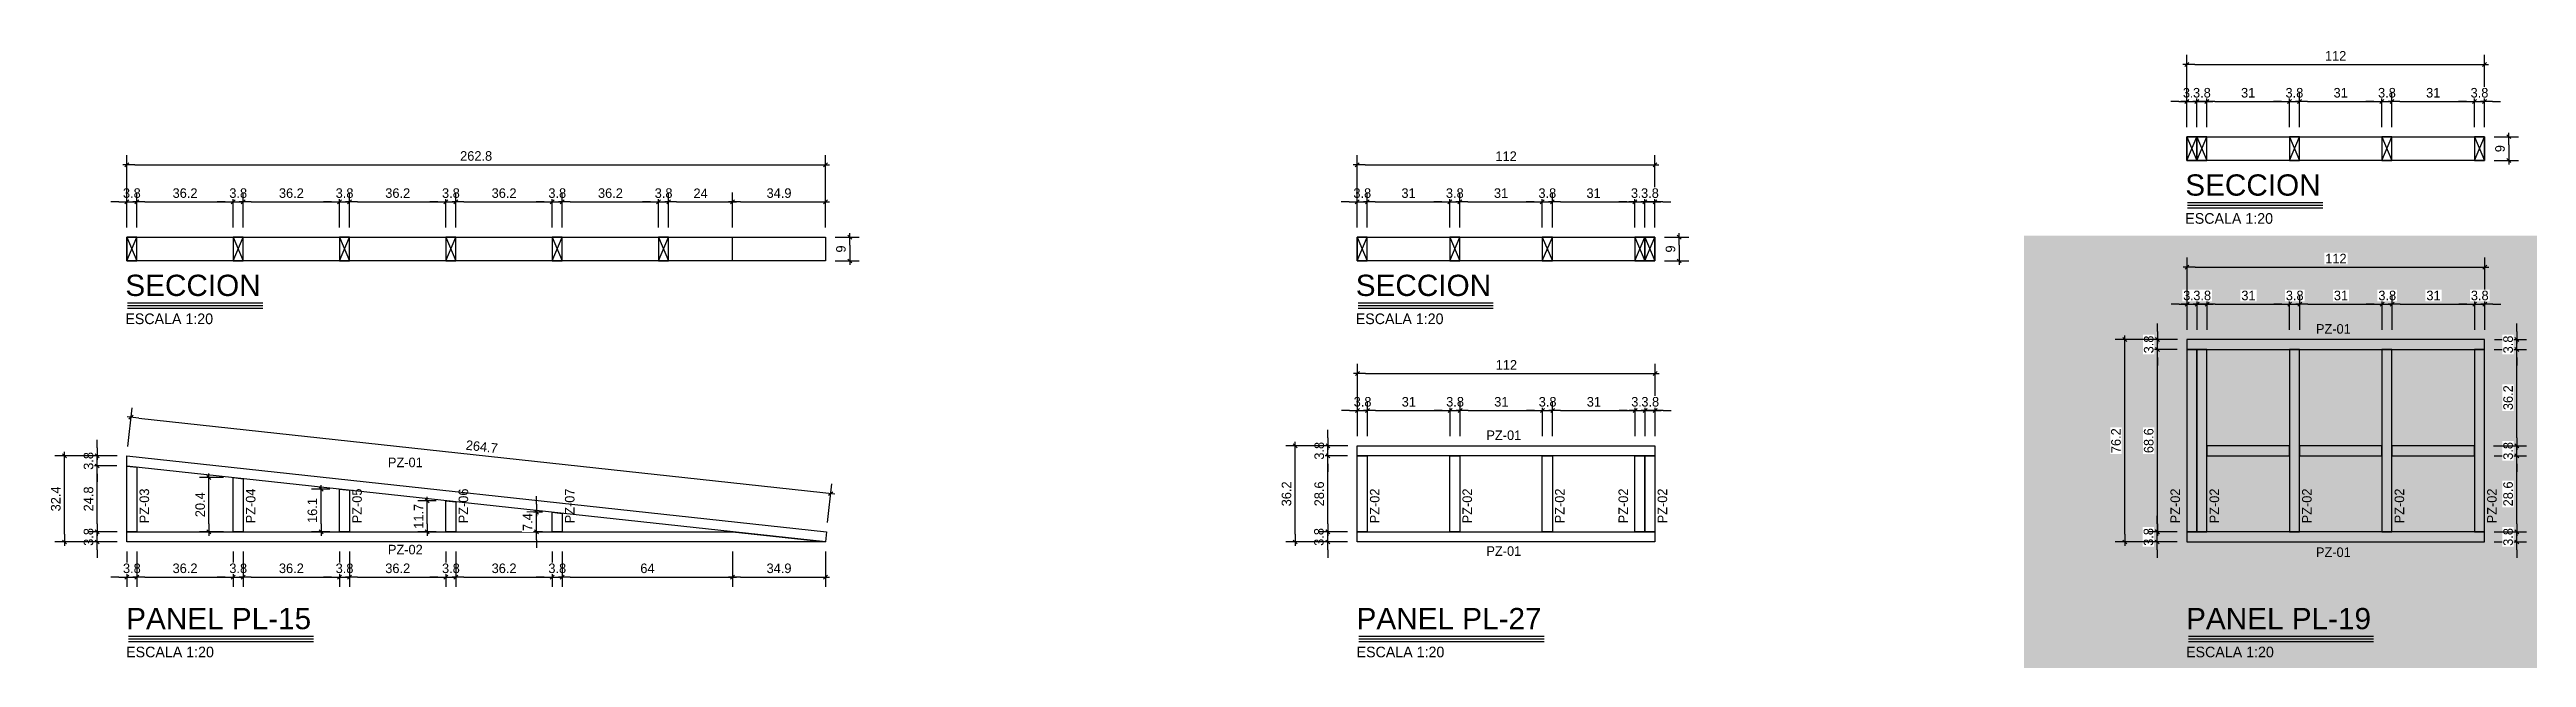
# Model space of a CAD drawing. Header units: millimetres. Extents: x 19458 to 19711, y 4351 to 4752.
# Drawn here: x 19499.3 to 19508.61, y 4520.34 to 4522.63 of the extents above; entities that cross this region are included whole.
import ezdxf
from ezdxf.enums import TextEntityAlignment as Align

# ---------------------------------------------------------------- set-up
doc = ezdxf.new("R2010")
doc.units = ezdxf.units.MM
for name, color, linetype in [('0 @ 0.2', 7, 'Continuous'), ('cotas', 1, 'Continuous'), ('cotas @ 0.02', 1, 'Continuous'), ('cotas @ 0.04', 1, 'Continuous'), ('cotas @ 0.05', 1, 'Continuous'), ('cotas @ 0.08', 1, 'Continuous'), ('cotas @ 0.1', 1, 'Continuous'), ('cotas @ 0.12', 1, 'Continuous'), ('cotas @ 0.125', 1, 'Continuous'), ('cotas @ 0.16', 1, 'Continuous'), ('cotas @ 0.2', 1, 'Continuous'), ('cotas @ 0.24', 1, 'Continuous'), ('cotas @ 0.25', 1, 'Continuous'), ('cotas @ 0.33', 1, 'Continuous'), ('cotas @ 0.48', 1, 'Continuous'), ('cotas @ 0.5', 1, 'Continuous'), ('cotas @ 0.64', 1, 'Continuous'), ('cotas @ 0.75', 1, 'Continuous'), ('cotas @ 0.96', 1, 'Continuous'), ('cotas @ 1', 1, 'Continuous'), ('cotas @ 1.2', 1, 'Continuous'), ('cotas @ 1.25', 1, 'Continuous'), ('cotas @ 1.5', 1, 'Continuous'), ('cotas @ 1.92', 1, 'Continuous'), ('cotas @ 10', 1, 'Continuous'), ('cotas @ 10.8', 1, 'Continuous'), ('cotas @ 100', 1, 'Continuous'), ('cotas @ 12', 1, 'Continuous'), ('cotas @ 15.36', 1, 'Continuous'), ('cotas @ 16', 1, 'Continuous'), ('cotas @ 2', 1, 'Continuous'), ('cotas @ 2.4', 1, 'Continuous'), ('cotas @ 2.5', 1, 'Continuous'), ('cotas @ 20', 1, 'Continuous'), ('cotas @ 200', 1, 'Continuous'), ('cotas @ 24', 1, 'Continuous'), ('cotas @ 3.6', 1, 'Continuous'), ('cotas @ 3.84', 1, 'Continuous'), ('cotas @ 30', 1, 'Continuous'), ('cotas @ 300', 1, 'Continuous'), ('cotas @ 36', 1, 'Continuous'), ('cotas @ 4', 1, 'Continuous'), ('cotas @ 4.8', 1, 'Continuous'), ('cotas @ 40', 1, 'Continuous'), ('cotas @ 400', 1, 'Continuous'), ('cotas @ 48', 1, 'Continuous'), ('cotas @ 5', 1, 'Continuous'), ('cotas @ 50', 1, 'Continuous'), ('cotas @ 500', 1, 'Continuous'), ('cotas @ 6', 1, 'Continuous'), ('cotas @ 7.2', 1, 'Continuous'), ('cotas @ 7.68', 1, 'Continuous'), ('cotas @ 8', 1, 'Continuous'), ('cotas @ 8.4', 1, 'Continuous'), ('cotas @ 9.6', 1, 'Continuous'), ('cotas @ 95.9969', 1, 'Continuous'), ('PANELES PARED', 2, 'Continuous'), ('TEXTO @ 0.2', 2, 'Continuous'), ('TEXTOS TITULOS @ 0.2', 3, 'Continuous')]:
    doc.layers.add(name, color=color, linetype=linetype)
doc.styles.add('century gothic', font='GOTHIC.TTF')
doc.styles.add('COTAS SMC', font='GOTHIC.TTF')
doc.styles.add('NOTAS', font='GOTHIC.TTF')
doc.styles.add('SMCtitulos', font='sanss___.ttf')
doc.dimstyles.new('ANOTATIVE 100 SMCONSTRUCCIONES', dxfattribs={"dimscale": 0, "dimtxt": 0.18, "dimasz": 0.15, "dimexe": 0.18, "dimexo": 0.09, "dimgap": 0.1, "dimtad": 1, "dimzin": 0, "dimdsep": 46, "dimtxsty": 'century gothic', "dimblk1": 'FLECHA1', "dimblk2": 'FLECHA1', "dimsah": 1, "dimcen": 0.18, "dimdle": 0.075, "dimclrd": 1, "dimclre": 1, "dimclrt": 2, "dimaunit": 1, "dimadec": 0, "dimazin": 0, "dimtfac": 0.75, "dimtix": 1, "dimtmove": 2, "dimatfit": 3, "dimfxl": 0.09, "dimtvp": 1.5, "dimtfill": 1, "dimtolj": 1, "dimtzin": 0, "dimarcsym": 0})
doc.dimstyles.new('ANOTATIVE CM SMCONSTRUCCIONES', dxfattribs={"dimscale": 0, "dimtxt": 0.18, "dimasz": 0.15, "dimexe": 0.18, "dimexo": 0.18, "dimgap": 0.07, "dimtad": 1, "dimdec": 1, "dimlfac": 100, "dimdsep": 46, "dimtxsty": 'century gothic', "dimblk1": 'FLECHA1', "dimblk2": 'FLECHA1', "dimsah": 1, "dimcen": 0.18, "dimdle": 0.075, "dimclrd": 1, "dimclre": 1, "dimclrt": 2, "dimaunit": 1, "dimadec": 0, "dimazin": 2, "dimtfac": 0.75, "dimtdec": 1, "dimtix": 1, "dimtmove": 2, "dimatfit": 3, "dimfxl": 0.09, "dimtvp": 1.5, "dimtfill": 1, "dimtolj": 1, "dimtzin": 0, "dimarcsym": 0})
doc.dimstyles.new('PIES SMCONSTRUCCIONES', dxfattribs={"dimscale": 0, "dimtxt": 0.18, "dimasz": 0.2, "dimexe": 0.18, "dimexo": 0, "dimgap": 0.1, "dimtad": 1, "dimdec": 0, "dimlfac": 39.370079, "dimzin": 0, "dimdsep": 46, "dimlunit": 4, "dimtxsty": 'COTAS SMC', "dimblk1": 'FLECHA1', "dimblk2": 'FLECHA1', "dimsah": 1, "dimcen": 0.2, "dimdle": 0.075, "dimclrd": 1, "dimclre": 1, "dimclrt": 2, "dimaunit": 1, "dimadec": 0, "dimazin": 0, "dimtfac": 0.75, "dimtdec": 0, "dimtix": 1, "dimtmove": 2, "dimatfit": 3, "dimfxl": 0.09, "dimtvp": 1.5, "dimtfill": 1, "dimtolj": 1, "dimtzin": 0, "dimarcsym": 0})
doc.dimstyles.new('PULGADAS SMCONSTRUCCIONES', dxfattribs={"dimscale": 0, "dimtxt": 0.18, "dimasz": 0.125, "dimexe": 0.18, "dimexo": 0, "dimgap": 0.1, "dimtad": 1, "dimdec": 0, "dimlfac": 39.370079, "dimzin": 0, "dimdsep": 46, "dimtxsty": 'COTAS SMC', "dimblk1": 'FLECHA1', "dimblk2": 'FLECHA1', "dimsah": 1, "dimcen": 0.18, "dimdle": 0.075, "dimclrd": 1, "dimclre": 1, "dimclrt": 2, "dimaunit": 1, "dimadec": 0, "dimazin": 0, "dimtfac": 0.75, "dimtdec": 0, "dimtix": 1, "dimtmove": 2, "dimatfit": 3, "dimfxl": 0.09, "dimtvp": 1.5, "dimtfill": 1, "dimtolj": 1, "dimtzin": 0, "dimarcsym": 0})

# ---------------------------------------------------------------- blocks, each defined once
blk = doc.blocks.new('PL01')
at = {"layer": 'PANELES PARED'}
for points in [[(19444.5314, 4507.1723), (19447.1592, 4507.4581), (19447.1592, 4507.4963), (19444.5273, 4507.2101), (19444.5314, 4507.1723)], [(19444.5314, 4507.1723), (19447.1592, 4507.1723), (19447.1592, 4507.2103), (19444.8809, 4507.2103), (19444.5314, 4507.1723)]]:
    blk.add_lwpolyline(points, dxfattribs=at)
for points in [[(19447.1212, 4507.2103), (19447.1592, 4507.2103), (19447.1592, 4507.4581), (19447.1212, 4507.4539)], [(19446.3212, 4507.2103), (19446.3592, 4507.2103), (19446.3592, 4507.3711), (19446.3212, 4507.3669)], [(19446.7212, 4507.2103), (19446.7592, 4507.2103), (19446.7592, 4507.4146), (19446.7212, 4507.4104)], [(19445.5212, 4507.2103), (19445.5592, 4507.2103), (19445.5592, 4507.2841), (19445.5212, 4507.2799)], [(19445.9212, 4507.2103), (19445.9592, 4507.2103), (19445.9592, 4507.3276), (19445.9212, 4507.3234)]]:
    blk.add_lwpolyline(points, close=True, dxfattribs=at)
blk = doc.blocks.new('*U234')
at = {"color": 2}
blk.add_line((0, 0.052), (3.483, 0.052), dxfattribs=at)
at = {"color": 250}
blk.add_line((0, 0), (3.483, 0), dxfattribs=at)
at = {"color": 7}
blk.add_line((0, -0.047), (3.483, -0.047), dxfattribs=at)
at = {"color": 0, "linetype": 'ByBlock', "lineweight": -2, "style": 'NOTAS'}
for tag, p in [('1TITLE', (0.027, 1.014)), ('2TITLE', (-0.043, 0.181))]:
    blk.add_attdef(tag, p, '', height=0.3, dxfattribs=at)
blk.add_attdef('SCALE', text='', height=0.18, dxfattribs=at).set_placement((-0.043, -0.148), align=Align.TOP_LEFT)
blk = doc.blocks.new('PZ1')
at = {"layer": 'PANELES PARED'}
for p, q in [((19503.9863, 4507.8495), (19504.0243, 4507.7595)), ((19503.9863, 4507.7595), (19504.0243, 4507.8495))]:
    blk.add_line(p, q, dxfattribs=at)
blk.add_lwpolyline([(19503.9863, 4507.7595), (19504.0243, 4507.7595), (19504.0243, 4507.8495), (19503.9863, 4507.8495)], close=True, dxfattribs=at)
blk = doc.blocks.new('*U235')
at = {"color": 2}
blk.add_line((0, 0.052), (2.541, 0.052), dxfattribs=at)
at = {"color": 250}
blk.add_line((0, 0), (2.541, 0), dxfattribs=at)
at = {"color": 7}
blk.add_line((0, -0.047), (2.541, -0.047), dxfattribs=at)
at = {"color": 0, "linetype": 'ByBlock', "lineweight": -2, "style": 'NOTAS'}
for tag, p in [('1TITLE', (0.027, 1.014)), ('2TITLE', (-0.043, 0.181))]:
    blk.add_attdef(tag, p, '', height=0.3, dxfattribs=at)
blk.add_attdef('SCALE', text='', height=0.18, dxfattribs=at).set_placement((-0.043, -0.148), align=Align.TOP_LEFT)
blk = doc.blocks.new('FLECHA1')
at = {"color": 4}
blk.add_line((-0.246176, -0.248081), (0.248081, 0.25), dxfattribs=at)
at = {"color": 1}
blk.add_line((-1, 0), (0.496162, 0), dxfattribs=at)
blk = doc.blocks.new('*D291')
at = {"color": 1, "lineweight": -2, "transparency": 16777216}
for p, q in [((19502.2512, 4521.9201), (19502.3424, 4521.9201)), ((19502.3064, 4521.8901), (19502.3064, 4521.8601)), ((19502.2512, 4521.8301), (19502.3424, 4521.8301))]:
    blk.add_line(p, q, dxfattribs=at)
at = {"color": 1, "lineweight": -2, "transparency": 16777216, "xscale": 0.03, "yscale": 0.03, "zscale": 0.03}
for p, rotation in [((19502.3064, 4521.9201), 90), ((19502.3064, 4521.8301), 270)]:
    blk.add_blockref('FLECHA1', p, dxfattribs=dict(at, rotation=rotation))
at = {"color": 2, "transparency": 16777216, "insert": (19502.2735, 4521.8751), "char_height": 0.036, "attachment_point": 5, "rotation": 90, "style": 'century gothic', "bg_fill": 3, "box_fill_scale": 1.1, "bg_fill_color": 256, "bg_fill_true_color": 13158600, "bg_fill_transparency": 0}
blk.add_mtext('\\A1;9', dxfattribs=at)
at = {"layer": 'Defpoints', "color": 0, "transparency": 16777216}
for p in [(19502.2152, 4521.9201), (19502.2152, 4521.8301), (19502.3064, 4521.8301)]:
    blk.add_point(p, dxfattribs=at)
blk = doc.blocks.new('*D292')
at = {"color": 1, "lineweight": -2, "transparency": 16777216}
for p, q in [((19499.5874, 4521.9561), (19499.5874, 4522.0883)), ((19499.6254, 4521.9561), (19499.6254, 4522.0883)), ((19499.5574, 4522.0523), (19499.5274, 4522.0523)), ((19499.5874, 4522.0523), (19499.6254, 4522.0523)), ((19499.6554, 4522.0523), (19499.6854, 4522.0523))]:
    blk.add_line(p, q, dxfattribs=at)
at = {"layer": 'Defpoints', "color": 0, "transparency": 16777216}
for p in [(19499.5874, 4521.9201), (19499.6254, 4521.9201)]:
    blk.add_point(p, dxfattribs=at)
at = {"color": 1, "lineweight": -2, "transparency": 16777216, "xscale": 0.03, "yscale": 0.03, "zscale": 0.03}
blk.add_blockref('FLECHA1', (19499.5874, 4522.0523), dxfattribs=at)
at = {"color": 1, "lineweight": -2, "transparency": 16777216, "xscale": 0.03, "yscale": 0.03, "zscale": 0.03, "rotation": 180}
blk.add_blockref('FLECHA1', (19499.6254, 4522.0523), dxfattribs=at)
at = {"color": 2, "transparency": 16777216, "insert": (19499.6064, 4522.0852), "char_height": 0.036, "attachment_point": 5, "style": 'century gothic', "bg_fill": 3, "box_fill_scale": 1.1, "bg_fill_color": 256, "bg_fill_true_color": 13158600, "bg_fill_transparency": 0}
blk.add_mtext('\\A1;3.8', dxfattribs=at)
at = {"layer": 'Defpoints', "color": 0, "transparency": 16777216}
blk.add_point((19499.6254, 4522.0523), dxfattribs=at)
blk = doc.blocks.new('*D293')
at = {"color": 1, "lineweight": -2, "transparency": 16777216}
for p, q in [((19499.6254, 4521.9561), (19499.6254, 4522.0883)), ((19499.9874, 4521.9561), (19499.9874, 4522.0883)), ((19499.6554, 4522.0523), (19499.9574, 4522.0523))]:
    blk.add_line(p, q, dxfattribs=at)
at = {"layer": 'Defpoints', "color": 0, "transparency": 16777216}
for p in [(19499.9874, 4522.0523), (19499.6254, 4521.9201), (19499.9874, 4521.9201)]:
    blk.add_point(p, dxfattribs=at)
at = {"color": 1, "lineweight": -2, "transparency": 16777216, "xscale": 0.03, "yscale": 0.03, "zscale": 0.03, "rotation": 180}
blk.add_blockref('FLECHA1', (19499.6254, 4522.0523), dxfattribs=at)
at = {"color": 1, "lineweight": -2, "transparency": 16777216, "xscale": 0.03, "yscale": 0.03, "zscale": 0.03}
blk.add_blockref('FLECHA1', (19499.9874, 4522.0523), dxfattribs=at)
at = {"color": 2, "transparency": 16777216, "insert": (19499.8064, 4522.0852), "char_height": 0.036, "attachment_point": 5, "style": 'century gothic', "bg_fill": 3, "box_fill_scale": 1.1, "bg_fill_color": 256, "bg_fill_true_color": 13158600, "bg_fill_transparency": 0}
blk.add_mtext('\\A1;36.2', dxfattribs=at)
blk = doc.blocks.new('*D294')
at = {"color": 1, "lineweight": -2, "transparency": 16777216}
for p, q in [((19499.9874, 4521.9561), (19499.9874, 4522.0883)), ((19500.0254, 4521.9561), (19500.0254, 4522.0883)), ((19499.9574, 4522.0523), (19499.9274, 4522.0523)), ((19499.9874, 4522.0523), (19500.0254, 4522.0523)), ((19500.0554, 4522.0523), (19500.0854, 4522.0523))]:
    blk.add_line(p, q, dxfattribs=at)
at = {"layer": 'Defpoints', "color": 0, "transparency": 16777216}
for p in [(19499.9874, 4521.9201), (19500.0254, 4521.9201)]:
    blk.add_point(p, dxfattribs=at)
at = {"color": 1, "lineweight": -2, "transparency": 16777216, "xscale": 0.03, "yscale": 0.03, "zscale": 0.03}
blk.add_blockref('FLECHA1', (19499.9874, 4522.0523), dxfattribs=at)
at = {"color": 1, "lineweight": -2, "transparency": 16777216, "xscale": 0.03, "yscale": 0.03, "zscale": 0.03, "rotation": 180}
blk.add_blockref('FLECHA1', (19500.0254, 4522.0523), dxfattribs=at)
at = {"color": 2, "transparency": 16777216, "insert": (19500.0064, 4522.0852), "char_height": 0.036, "attachment_point": 5, "style": 'century gothic', "bg_fill": 3, "box_fill_scale": 1.1, "bg_fill_color": 256, "bg_fill_true_color": 13158600, "bg_fill_transparency": 0}
blk.add_mtext('\\A1;3.8', dxfattribs=at)
at = {"layer": 'Defpoints', "color": 0, "transparency": 16777216}
blk.add_point((19500.0254, 4522.0523), dxfattribs=at)
blk = doc.blocks.new('*D295')
at = {"color": 1, "lineweight": -2, "transparency": 16777216}
for p, q in [((19500.0254, 4521.9561), (19500.0254, 4522.0883)), ((19500.3874, 4521.9561), (19500.3874, 4522.0883)), ((19500.0554, 4522.0523), (19500.3574, 4522.0523))]:
    blk.add_line(p, q, dxfattribs=at)
at = {"layer": 'Defpoints', "color": 0, "transparency": 16777216}
for p in [(19500.3874, 4522.0523), (19500.0254, 4521.9201), (19500.3874, 4521.9201)]:
    blk.add_point(p, dxfattribs=at)
at = {"color": 1, "lineweight": -2, "transparency": 16777216, "xscale": 0.03, "yscale": 0.03, "zscale": 0.03, "rotation": 180}
blk.add_blockref('FLECHA1', (19500.0254, 4522.0523), dxfattribs=at)
at = {"color": 1, "lineweight": -2, "transparency": 16777216, "xscale": 0.03, "yscale": 0.03, "zscale": 0.03}
blk.add_blockref('FLECHA1', (19500.3874, 4522.0523), dxfattribs=at)
at = {"color": 2, "transparency": 16777216, "insert": (19500.2064, 4522.0852), "char_height": 0.036, "attachment_point": 5, "style": 'century gothic', "bg_fill": 3, "box_fill_scale": 1.1, "bg_fill_color": 256, "bg_fill_true_color": 13158600, "bg_fill_transparency": 0}
blk.add_mtext('\\A1;36.2', dxfattribs=at)
blk = doc.blocks.new('*D296')
at = {"color": 1, "lineweight": -2, "transparency": 16777216}
for p, q in [((19500.3874, 4521.9561), (19500.3874, 4522.0883)), ((19500.4254, 4521.9561), (19500.4254, 4522.0883)), ((19500.3574, 4522.0523), (19500.3274, 4522.0523)), ((19500.3874, 4522.0523), (19500.4254, 4522.0523)), ((19500.4554, 4522.0523), (19500.4854, 4522.0523))]:
    blk.add_line(p, q, dxfattribs=at)
at = {"layer": 'Defpoints', "color": 0, "transparency": 16777216}
for p in [(19500.3874, 4521.9201), (19500.4254, 4521.9201)]:
    blk.add_point(p, dxfattribs=at)
at = {"color": 1, "lineweight": -2, "transparency": 16777216, "xscale": 0.03, "yscale": 0.03, "zscale": 0.03}
blk.add_blockref('FLECHA1', (19500.3874, 4522.0523), dxfattribs=at)
at = {"color": 1, "lineweight": -2, "transparency": 16777216, "xscale": 0.03, "yscale": 0.03, "zscale": 0.03, "rotation": 180}
blk.add_blockref('FLECHA1', (19500.4254, 4522.0523), dxfattribs=at)
at = {"color": 2, "transparency": 16777216, "insert": (19500.4064, 4522.0852), "char_height": 0.036, "attachment_point": 5, "style": 'century gothic', "bg_fill": 3, "box_fill_scale": 1.1, "bg_fill_color": 256, "bg_fill_true_color": 13158600, "bg_fill_transparency": 0}
blk.add_mtext('\\A1;3.8', dxfattribs=at)
at = {"layer": 'Defpoints', "color": 0, "transparency": 16777216}
blk.add_point((19500.4254, 4522.0523), dxfattribs=at)
blk = doc.blocks.new('*D297')
at = {"color": 1, "lineweight": -2, "transparency": 16777216}
for p, q in [((19500.4254, 4521.9561), (19500.4254, 4522.0883)), ((19500.7874, 4521.9561), (19500.7874, 4522.0883)), ((19500.4554, 4522.0523), (19500.7574, 4522.0523))]:
    blk.add_line(p, q, dxfattribs=at)
at = {"layer": 'Defpoints', "color": 0, "transparency": 16777216}
for p in [(19500.7874, 4522.0523), (19500.4254, 4521.9201), (19500.7874, 4521.9201)]:
    blk.add_point(p, dxfattribs=at)
at = {"color": 1, "lineweight": -2, "transparency": 16777216, "xscale": 0.03, "yscale": 0.03, "zscale": 0.03, "rotation": 180}
blk.add_blockref('FLECHA1', (19500.4254, 4522.0523), dxfattribs=at)
at = {"color": 1, "lineweight": -2, "transparency": 16777216, "xscale": 0.03, "yscale": 0.03, "zscale": 0.03}
blk.add_blockref('FLECHA1', (19500.7874, 4522.0523), dxfattribs=at)
at = {"color": 2, "transparency": 16777216, "insert": (19500.6064, 4522.0852), "char_height": 0.036, "attachment_point": 5, "style": 'century gothic', "bg_fill": 3, "box_fill_scale": 1.1, "bg_fill_color": 256, "bg_fill_true_color": 13158600, "bg_fill_transparency": 0}
blk.add_mtext('\\A1;36.2', dxfattribs=at)
blk = doc.blocks.new('*D298')
at = {"color": 1, "lineweight": -2, "transparency": 16777216}
for p, q in [((19500.7874, 4521.9561), (19500.7874, 4522.0883)), ((19500.8254, 4521.9561), (19500.8254, 4522.0883)), ((19500.7574, 4522.0523), (19500.7274, 4522.0523)), ((19500.7874, 4522.0523), (19500.8254, 4522.0523)), ((19500.8554, 4522.0523), (19500.8854, 4522.0523))]:
    blk.add_line(p, q, dxfattribs=at)
at = {"layer": 'Defpoints', "color": 0, "transparency": 16777216}
for p in [(19500.7874, 4521.9201), (19500.8254, 4521.9201)]:
    blk.add_point(p, dxfattribs=at)
at = {"color": 1, "lineweight": -2, "transparency": 16777216, "xscale": 0.03, "yscale": 0.03, "zscale": 0.03}
blk.add_blockref('FLECHA1', (19500.7874, 4522.0523), dxfattribs=at)
at = {"color": 1, "lineweight": -2, "transparency": 16777216, "xscale": 0.03, "yscale": 0.03, "zscale": 0.03, "rotation": 180}
blk.add_blockref('FLECHA1', (19500.8254, 4522.0523), dxfattribs=at)
at = {"color": 2, "transparency": 16777216, "insert": (19500.8064, 4522.0852), "char_height": 0.036, "attachment_point": 5, "style": 'century gothic', "bg_fill": 3, "box_fill_scale": 1.1, "bg_fill_color": 256, "bg_fill_true_color": 13158600, "bg_fill_transparency": 0}
blk.add_mtext('\\A1;3.8', dxfattribs=at)
at = {"layer": 'Defpoints', "color": 0, "transparency": 16777216}
blk.add_point((19500.8254, 4522.0523), dxfattribs=at)
blk = doc.blocks.new('*D299')
at = {"color": 1, "lineweight": -2, "transparency": 16777216}
for p, q in [((19500.8254, 4521.9561), (19500.8254, 4522.0883)), ((19501.1874, 4521.9561), (19501.1874, 4522.0883)), ((19500.8554, 4522.0523), (19501.1574, 4522.0523))]:
    blk.add_line(p, q, dxfattribs=at)
at = {"layer": 'Defpoints', "color": 0, "transparency": 16777216}
for p in [(19501.1874, 4522.0523), (19500.8254, 4521.9201), (19501.1874, 4521.9201)]:
    blk.add_point(p, dxfattribs=at)
at = {"color": 1, "lineweight": -2, "transparency": 16777216, "xscale": 0.03, "yscale": 0.03, "zscale": 0.03, "rotation": 180}
blk.add_blockref('FLECHA1', (19500.8254, 4522.0523), dxfattribs=at)
at = {"color": 1, "lineweight": -2, "transparency": 16777216, "xscale": 0.03, "yscale": 0.03, "zscale": 0.03}
blk.add_blockref('FLECHA1', (19501.1874, 4522.0523), dxfattribs=at)
at = {"color": 2, "transparency": 16777216, "insert": (19501.0064, 4522.0852), "char_height": 0.036, "attachment_point": 5, "style": 'century gothic', "bg_fill": 3, "box_fill_scale": 1.1, "bg_fill_color": 256, "bg_fill_true_color": 13158600, "bg_fill_transparency": 0}
blk.add_mtext('\\A1;36.2', dxfattribs=at)
blk = doc.blocks.new('*D300')
at = {"color": 1, "lineweight": -2, "transparency": 16777216}
for p, q in [((19501.1874, 4521.9561), (19501.1874, 4522.0883)), ((19501.2254, 4521.9561), (19501.2254, 4522.0883)), ((19501.1574, 4522.0523), (19501.1274, 4522.0523)), ((19501.1874, 4522.0523), (19501.2254, 4522.0523)), ((19501.2554, 4522.0523), (19501.2854, 4522.0523))]:
    blk.add_line(p, q, dxfattribs=at)
at = {"layer": 'Defpoints', "color": 0, "transparency": 16777216}
for p in [(19501.1874, 4521.9201), (19501.2254, 4521.9201)]:
    blk.add_point(p, dxfattribs=at)
at = {"color": 1, "lineweight": -2, "transparency": 16777216, "xscale": 0.03, "yscale": 0.03, "zscale": 0.03}
blk.add_blockref('FLECHA1', (19501.1874, 4522.0523), dxfattribs=at)
at = {"color": 1, "lineweight": -2, "transparency": 16777216, "xscale": 0.03, "yscale": 0.03, "zscale": 0.03, "rotation": 180}
blk.add_blockref('FLECHA1', (19501.2254, 4522.0523), dxfattribs=at)
at = {"color": 2, "transparency": 16777216, "insert": (19501.2064, 4522.0852), "char_height": 0.036, "attachment_point": 5, "style": 'century gothic', "bg_fill": 3, "box_fill_scale": 1.1, "bg_fill_color": 256, "bg_fill_true_color": 13158600, "bg_fill_transparency": 0}
blk.add_mtext('\\A1;3.8', dxfattribs=at)
at = {"layer": 'Defpoints', "color": 0, "transparency": 16777216}
blk.add_point((19501.2254, 4522.0523), dxfattribs=at)
blk = doc.blocks.new('*D301')
at = {"color": 1, "lineweight": -2, "transparency": 16777216}
for p, q in [((19501.2254, 4521.9561), (19501.2254, 4522.0883)), ((19501.5874, 4521.9561), (19501.5874, 4522.0883)), ((19501.2554, 4522.0523), (19501.5574, 4522.0523))]:
    blk.add_line(p, q, dxfattribs=at)
at = {"layer": 'Defpoints', "color": 0, "transparency": 16777216}
for p in [(19501.5874, 4522.0523), (19501.2254, 4521.9201), (19501.5874, 4521.9201)]:
    blk.add_point(p, dxfattribs=at)
at = {"color": 1, "lineweight": -2, "transparency": 16777216, "xscale": 0.03, "yscale": 0.03, "zscale": 0.03, "rotation": 180}
blk.add_blockref('FLECHA1', (19501.2254, 4522.0523), dxfattribs=at)
at = {"color": 1, "lineweight": -2, "transparency": 16777216, "xscale": 0.03, "yscale": 0.03, "zscale": 0.03}
blk.add_blockref('FLECHA1', (19501.5874, 4522.0523), dxfattribs=at)
at = {"color": 2, "transparency": 16777216, "insert": (19501.4064, 4522.0852), "char_height": 0.036, "attachment_point": 5, "style": 'century gothic', "bg_fill": 3, "box_fill_scale": 1.1, "bg_fill_color": 256, "bg_fill_true_color": 13158600, "bg_fill_transparency": 0}
blk.add_mtext('\\A1;36.2', dxfattribs=at)
blk = doc.blocks.new('*D302')
at = {"color": 1, "lineweight": -2, "transparency": 16777216}
for p, q in [((19501.5874, 4521.9561), (19501.5874, 4522.0883)), ((19501.6254, 4521.9561), (19501.6254, 4522.0883)), ((19501.5574, 4522.0523), (19501.5274, 4522.0523)), ((19501.5874, 4522.0523), (19501.6254, 4522.0523)), ((19501.6554, 4522.0523), (19501.6854, 4522.0523))]:
    blk.add_line(p, q, dxfattribs=at)
at = {"layer": 'Defpoints', "color": 0, "transparency": 16777216}
for p in [(19501.5874, 4521.9201), (19501.6254, 4521.9201)]:
    blk.add_point(p, dxfattribs=at)
at = {"color": 1, "lineweight": -2, "transparency": 16777216, "xscale": 0.03, "yscale": 0.03, "zscale": 0.03}
blk.add_blockref('FLECHA1', (19501.5874, 4522.0523), dxfattribs=at)
at = {"color": 1, "lineweight": -2, "transparency": 16777216, "xscale": 0.03, "yscale": 0.03, "zscale": 0.03, "rotation": 180}
blk.add_blockref('FLECHA1', (19501.6254, 4522.0523), dxfattribs=at)
at = {"color": 2, "transparency": 16777216, "insert": (19501.6064, 4522.0852), "char_height": 0.036, "attachment_point": 5, "style": 'century gothic', "bg_fill": 3, "box_fill_scale": 1.1, "bg_fill_color": 256, "bg_fill_true_color": 13158600, "bg_fill_transparency": 0}
blk.add_mtext('\\A1;3.8', dxfattribs=at)
at = {"layer": 'Defpoints', "color": 0, "transparency": 16777216}
blk.add_point((19501.6254, 4522.0523), dxfattribs=at)
blk = doc.blocks.new('*D303')
at = {"color": 1, "lineweight": -2, "transparency": 16777216}
for p, q in [((19501.6254, 4521.9561), (19501.6254, 4522.0883)), ((19501.8658, 4521.9561), (19501.8658, 4522.0883)), ((19501.6554, 4522.0523), (19501.8358, 4522.0523))]:
    blk.add_line(p, q, dxfattribs=at)
at = {"layer": 'Defpoints', "color": 0, "transparency": 16777216}
for p in [(19501.8658, 4522.0523), (19501.6254, 4521.9201), (19501.8658, 4521.9201)]:
    blk.add_point(p, dxfattribs=at)
at = {"color": 1, "lineweight": -2, "transparency": 16777216, "xscale": 0.03, "yscale": 0.03, "zscale": 0.03, "rotation": 180}
blk.add_blockref('FLECHA1', (19501.6254, 4522.0523), dxfattribs=at)
at = {"color": 1, "lineweight": -2, "transparency": 16777216, "xscale": 0.03, "yscale": 0.03, "zscale": 0.03}
blk.add_blockref('FLECHA1', (19501.8658, 4522.0523), dxfattribs=at)
at = {"color": 2, "transparency": 16777216, "insert": (19501.7456, 4522.0847), "char_height": 0.036, "attachment_point": 5, "style": 'century gothic', "bg_fill": 3, "box_fill_scale": 1.1, "bg_fill_color": 256, "bg_fill_true_color": 13158600, "bg_fill_transparency": 0}
blk.add_mtext('\\A1;24', dxfattribs=at)
blk = doc.blocks.new('*D304')
at = {"color": 1, "lineweight": -2, "transparency": 16777216}
for p, q in [((19499.5874, 4521.9561), (19499.5874, 4522.228)), ((19499.6174, 4522.192), (19502.1852, 4522.192)), ((19502.2152, 4521.9561), (19502.2152, 4522.228))]:
    blk.add_line(p, q, dxfattribs=at)
at = {"layer": 'Defpoints', "color": 0, "transparency": 16777216}
for p in [(19502.2152, 4522.192), (19499.5874, 4521.9201), (19502.2152, 4521.9201)]:
    blk.add_point(p, dxfattribs=at)
at = {"color": 1, "lineweight": -2, "transparency": 16777216, "xscale": 0.03, "yscale": 0.03, "zscale": 0.03, "rotation": 180}
blk.add_blockref('FLECHA1', (19499.5874, 4522.192), dxfattribs=at)
at = {"color": 1, "lineweight": -2, "transparency": 16777216, "xscale": 0.03, "yscale": 0.03, "zscale": 0.03}
blk.add_blockref('FLECHA1', (19502.2152, 4522.192), dxfattribs=at)
at = {"color": 2, "transparency": 16777216, "insert": (19500.9013, 4522.2249), "char_height": 0.036, "attachment_point": 5, "style": 'century gothic', "bg_fill": 3, "box_fill_scale": 1.1, "bg_fill_color": 256, "bg_fill_true_color": 13158600, "bg_fill_transparency": 0}
blk.add_mtext('\\A1;262.8', dxfattribs=at)
blk = doc.blocks.new('*D319')
at = {"color": 1, "lineweight": -2, "transparency": 16777216}
for p, q in [((19501.8658, 4521.9561), (19501.8658, 4522.0883)), ((19502.2152, 4521.9561), (19502.2152, 4522.0883)), ((19501.8958, 4522.0523), (19502.1852, 4522.0523))]:
    blk.add_line(p, q, dxfattribs=at)
at = {"layer": 'Defpoints', "color": 0, "transparency": 16777216}
for p in [(19502.2152, 4522.0523), (19501.8658, 4521.9201), (19502.2152, 4521.9201)]:
    blk.add_point(p, dxfattribs=at)
at = {"color": 1, "lineweight": -2, "transparency": 16777216, "xscale": 0.03, "yscale": 0.03, "zscale": 0.03, "rotation": 180}
blk.add_blockref('FLECHA1', (19501.8658, 4522.0523), dxfattribs=at)
at = {"color": 1, "lineweight": -2, "transparency": 16777216, "xscale": 0.03, "yscale": 0.03, "zscale": 0.03}
blk.add_blockref('FLECHA1', (19502.2152, 4522.0523), dxfattribs=at)
at = {"color": 2, "transparency": 16777216, "insert": (19502.0405, 4522.0852), "char_height": 0.036, "attachment_point": 5, "style": 'century gothic', "bg_fill": 3, "box_fill_scale": 1.1, "bg_fill_color": 256, "bg_fill_true_color": 13158600, "bg_fill_transparency": 0}
blk.add_mtext('\\A1;34.9', dxfattribs=at)
blk = doc.blocks.new('*D320')
at = {"color": 1, "lineweight": -2, "transparency": 16777216}
for p, q in [((19499.4764, 4520.841), (19499.4764, 4520.871)), ((19499.5514, 4520.811), (19499.4404, 4520.811)), ((19499.5514, 4520.773), (19499.4404, 4520.773)), ((19499.4764, 4520.773), (19499.4764, 4520.811)), ((19499.4764, 4520.743), (19499.4764, 4520.713))]:
    blk.add_line(p, q, dxfattribs=at)
at = {"layer": 'Defpoints', "color": 0, "transparency": 16777216}
for p in [(19499.5874, 4520.811), (19499.5874, 4520.773)]:
    blk.add_point(p, dxfattribs=at)
at = {"color": 1, "lineweight": -2, "transparency": 16777216, "xscale": 0.03, "yscale": 0.03, "zscale": 0.03}
for p, rotation in [((19499.4764, 4520.773), 90), ((19499.4764, 4520.811), 270)]:
    blk.add_blockref('FLECHA1', p, dxfattribs=dict(at, rotation=rotation))
at = {"color": 2, "transparency": 16777216, "insert": (19499.4435, 4520.792), "char_height": 0.036, "attachment_point": 5, "rotation": 90, "style": 'century gothic', "bg_fill": 3, "box_fill_scale": 1.1, "bg_fill_color": 256, "bg_fill_true_color": 13158600, "bg_fill_transparency": 0}
blk.add_mtext('\\A1;3.8', dxfattribs=at)
at = {"layer": 'Defpoints', "color": 0, "transparency": 16777216}
blk.add_point((19499.4764, 4520.811), dxfattribs=at)
blk = doc.blocks.new('*D321')
at = {"color": 1, "lineweight": -2, "transparency": 16777216}
for p, q in [((19499.5504, 4521.0589), (19499.4404, 4521.0589)), ((19499.4764, 4520.841), (19499.4764, 4521.0289)), ((19499.5514, 4520.811), (19499.4404, 4520.811))]:
    blk.add_line(p, q, dxfattribs=at)
at = {"layer": 'Defpoints', "color": 0, "transparency": 16777216}
for p in [(19499.4764, 4521.0589), (19499.5864, 4521.0589), (19499.5874, 4520.811)]:
    blk.add_point(p, dxfattribs=at)
at = {"color": 1, "lineweight": -2, "transparency": 16777216, "xscale": 0.03, "yscale": 0.03, "zscale": 0.03}
for p, rotation in [((19499.4764, 4521.0589), 90), ((19499.4764, 4520.811), 270)]:
    blk.add_blockref('FLECHA1', p, dxfattribs=dict(at, rotation=rotation))
at = {"color": 2, "transparency": 16777216, "insert": (19499.4435, 4520.9349), "char_height": 0.036, "attachment_point": 5, "rotation": 90, "style": 'century gothic', "bg_fill": 3, "box_fill_scale": 1.1, "bg_fill_color": 256, "bg_fill_true_color": 13158600, "bg_fill_transparency": 0}
blk.add_mtext('\\A1;24.8', dxfattribs=at)
blk = doc.blocks.new('*D322')
at = {"color": 1, "lineweight": -2, "transparency": 16777216}
for p, q in [((19499.4764, 4521.127), (19499.4764, 4521.157)), ((19499.5514, 4521.097), (19499.4404, 4521.097)), ((19499.5504, 4521.0589), (19499.4404, 4521.0589)), ((19499.4764, 4521.0589), (19499.4764, 4521.097)), ((19499.4764, 4521.0289), (19499.4764, 4520.9989))]:
    blk.add_line(p, q, dxfattribs=at)
at = {"layer": 'Defpoints', "color": 0, "transparency": 16777216}
for p in [(19499.5864, 4521.0589), (19499.5874, 4521.097)]:
    blk.add_point(p, dxfattribs=at)
at = {"color": 1, "lineweight": -2, "transparency": 16777216, "xscale": 0.03, "yscale": 0.03, "zscale": 0.03}
for p, rotation in [((19499.4764, 4521.0589), 90), ((19499.4764, 4521.097), 270)]:
    blk.add_blockref('FLECHA1', p, dxfattribs=dict(at, rotation=rotation))
at = {"color": 2, "transparency": 16777216, "insert": (19499.4435, 4521.0779), "char_height": 0.036, "attachment_point": 5, "rotation": 90, "style": 'century gothic', "bg_fill": 3, "box_fill_scale": 1.1, "bg_fill_color": 256, "bg_fill_true_color": 13158600, "bg_fill_transparency": 0}
blk.add_mtext('\\A1;3.8', dxfattribs=at)
at = {"layer": 'Defpoints', "color": 0, "transparency": 16777216}
blk.add_point((19499.4764, 4521.097), dxfattribs=at)
blk = doc.blocks.new('*D323')
at = {"color": 1, "lineweight": -2, "transparency": 16777216}
for p, q in [((19499.5514, 4521.097), (19499.3173, 4521.097)), ((19499.3533, 4520.803), (19499.3533, 4521.067)), ((19499.5514, 4520.773), (19499.3173, 4520.773))]:
    blk.add_line(p, q, dxfattribs=at)
at = {"layer": 'Defpoints', "color": 0, "transparency": 16777216}
for p in [(19499.3533, 4521.097), (19499.5874, 4521.097), (19499.5874, 4520.773)]:
    blk.add_point(p, dxfattribs=at)
at = {"color": 1, "lineweight": -2, "transparency": 16777216, "xscale": 0.03, "yscale": 0.03, "zscale": 0.03}
for p, rotation in [((19499.3533, 4521.097), 90), ((19499.3533, 4520.773), 270)]:
    blk.add_blockref('FLECHA1', p, dxfattribs=dict(at, rotation=rotation))
at = {"color": 2, "transparency": 16777216, "insert": (19499.3204, 4520.935), "char_height": 0.036, "attachment_point": 5, "rotation": 90, "style": 'century gothic', "bg_fill": 3, "box_fill_scale": 1.1, "bg_fill_color": 256, "bg_fill_true_color": 13158600, "bg_fill_transparency": 0}
blk.add_mtext('\\A1;32.4', dxfattribs=at)
blk = doc.blocks.new('*D324')
at = {"color": 1, "lineweight": -2, "transparency": 16777216}
for p, q in [((19499.5913, 4521.1328), (19499.6071, 4521.2776)), ((19499.633, 4521.2386), (19502.2052, 4520.9588)), ((19502.2232, 4520.8466), (19502.2389, 4520.9914))]:
    blk.add_line(p, q, dxfattribs=at)
at = {"layer": 'Defpoints', "color": 0, "transparency": 16777216}
for p in [(19499.5874, 4521.097), (19502.2351, 4520.9556), (19502.2193, 4520.8108)]:
    blk.add_point(p, dxfattribs=at)
at = {"color": 1, "lineweight": -2, "transparency": 16777216, "xscale": 0.03, "yscale": 0.03, "zscale": 0.03}
for p, rotation in [((19499.6032, 4521.2418), 173.7933425462391), ((19502.2351, 4520.9556), 353.7933425462391)]:
    blk.add_blockref('FLECHA1', p, dxfattribs=dict(at, rotation=rotation))
at = {"color": 2, "transparency": 16777216, "insert": (19500.9227, 4521.1314), "char_height": 0.036, "attachment_point": 5, "rotation": 353.79334, "style": 'century gothic', "bg_fill": 3, "box_fill_scale": 1.1, "bg_fill_color": 256, "bg_fill_true_color": 13158600, "bg_fill_transparency": 0}
blk.add_mtext('\\A1;264.7', dxfattribs=at)
blk = doc.blocks.new('*D325')
at = {"color": 1, "lineweight": -2, "transparency": 16777216}
for p, q in [((19499.5874, 4520.737), (19499.5874, 4520.6049)), ((19499.6254, 4520.737), (19499.6254, 4520.6049)), ((19499.5574, 4520.6409), (19499.5274, 4520.6409)), ((19499.5874, 4520.6409), (19499.6254, 4520.6409)), ((19499.6554, 4520.6409), (19499.6854, 4520.6409))]:
    blk.add_line(p, q, dxfattribs=at)
at = {"layer": 'Defpoints', "color": 0, "transparency": 16777216}
for p in [(19499.5874, 4520.773), (19499.6254, 4520.773)]:
    blk.add_point(p, dxfattribs=at)
at = {"color": 1, "lineweight": -2, "transparency": 16777216, "xscale": 0.03, "yscale": 0.03, "zscale": 0.03}
blk.add_blockref('FLECHA1', (19499.5874, 4520.6409), dxfattribs=at)
at = {"color": 1, "lineweight": -2, "transparency": 16777216, "xscale": 0.03, "yscale": 0.03, "zscale": 0.03, "rotation": 180}
blk.add_blockref('FLECHA1', (19499.6254, 4520.6409), dxfattribs=at)
at = {"color": 2, "transparency": 16777216, "insert": (19499.6064, 4520.6738), "char_height": 0.036, "attachment_point": 5, "style": 'century gothic', "bg_fill": 3, "box_fill_scale": 1.1, "bg_fill_color": 256, "bg_fill_true_color": 13158600, "bg_fill_transparency": 0}
blk.add_mtext('\\A1;3.8', dxfattribs=at)
at = {"layer": 'Defpoints', "color": 0, "transparency": 16777216}
blk.add_point((19499.6254, 4520.6409), dxfattribs=at)
blk = doc.blocks.new('*D326')
at = {"color": 1, "lineweight": -2, "transparency": 16777216}
for p, q in [((19499.6254, 4520.737), (19499.6254, 4520.6049)), ((19499.9874, 4520.737), (19499.9874, 4520.6049)), ((19499.6554, 4520.6409), (19499.9574, 4520.6409))]:
    blk.add_line(p, q, dxfattribs=at)
at = {"layer": 'Defpoints', "color": 0, "transparency": 16777216}
for p in [(19499.6254, 4520.773), (19499.9874, 4520.773), (19499.9874, 4520.6409)]:
    blk.add_point(p, dxfattribs=at)
at = {"color": 1, "lineweight": -2, "transparency": 16777216, "xscale": 0.03, "yscale": 0.03, "zscale": 0.03, "rotation": 180}
blk.add_blockref('FLECHA1', (19499.6254, 4520.6409), dxfattribs=at)
at = {"color": 1, "lineweight": -2, "transparency": 16777216, "xscale": 0.03, "yscale": 0.03, "zscale": 0.03}
blk.add_blockref('FLECHA1', (19499.9874, 4520.6409), dxfattribs=at)
at = {"color": 2, "transparency": 16777216, "insert": (19499.8064, 4520.6738), "char_height": 0.036, "attachment_point": 5, "style": 'century gothic', "bg_fill": 3, "box_fill_scale": 1.1, "bg_fill_color": 256, "bg_fill_true_color": 13158600, "bg_fill_transparency": 0}
blk.add_mtext('\\A1;36.2', dxfattribs=at)
blk = doc.blocks.new('*D327')
at = {"color": 1, "lineweight": -2, "transparency": 16777216}
for p, q in [((19499.9874, 4520.737), (19499.9874, 4520.6049)), ((19500.0254, 4520.737), (19500.0254, 4520.6049)), ((19499.9574, 4520.6409), (19499.9274, 4520.6409)), ((19499.9874, 4520.6409), (19500.0254, 4520.6409)), ((19500.0554, 4520.6409), (19500.0854, 4520.6409))]:
    blk.add_line(p, q, dxfattribs=at)
at = {"layer": 'Defpoints', "color": 0, "transparency": 16777216}
for p in [(19499.9874, 4520.773), (19500.0254, 4520.773)]:
    blk.add_point(p, dxfattribs=at)
at = {"color": 1, "lineweight": -2, "transparency": 16777216, "xscale": 0.03, "yscale": 0.03, "zscale": 0.03}
blk.add_blockref('FLECHA1', (19499.9874, 4520.6409), dxfattribs=at)
at = {"color": 1, "lineweight": -2, "transparency": 16777216, "xscale": 0.03, "yscale": 0.03, "zscale": 0.03, "rotation": 180}
blk.add_blockref('FLECHA1', (19500.0254, 4520.6409), dxfattribs=at)
at = {"color": 2, "transparency": 16777216, "insert": (19500.0064, 4520.6738), "char_height": 0.036, "attachment_point": 5, "style": 'century gothic', "bg_fill": 3, "box_fill_scale": 1.1, "bg_fill_color": 256, "bg_fill_true_color": 13158600, "bg_fill_transparency": 0}
blk.add_mtext('\\A1;3.8', dxfattribs=at)
at = {"layer": 'Defpoints', "color": 0, "transparency": 16777216}
blk.add_point((19500.0254, 4520.6409), dxfattribs=at)
blk = doc.blocks.new('*D328')
at = {"color": 1, "lineweight": -2, "transparency": 16777216}
for p, q in [((19500.0254, 4520.737), (19500.0254, 4520.6049)), ((19500.3874, 4520.737), (19500.3874, 4520.6049)), ((19500.0554, 4520.6409), (19500.3574, 4520.6409))]:
    blk.add_line(p, q, dxfattribs=at)
at = {"layer": 'Defpoints', "color": 0, "transparency": 16777216}
for p in [(19500.0254, 4520.773), (19500.3874, 4520.773), (19500.3874, 4520.6409)]:
    blk.add_point(p, dxfattribs=at)
at = {"color": 1, "lineweight": -2, "transparency": 16777216, "xscale": 0.03, "yscale": 0.03, "zscale": 0.03, "rotation": 180}
blk.add_blockref('FLECHA1', (19500.0254, 4520.6409), dxfattribs=at)
at = {"color": 1, "lineweight": -2, "transparency": 16777216, "xscale": 0.03, "yscale": 0.03, "zscale": 0.03}
blk.add_blockref('FLECHA1', (19500.3874, 4520.6409), dxfattribs=at)
at = {"color": 2, "transparency": 16777216, "insert": (19500.2064, 4520.6738), "char_height": 0.036, "attachment_point": 5, "style": 'century gothic', "bg_fill": 3, "box_fill_scale": 1.1, "bg_fill_color": 256, "bg_fill_true_color": 13158600, "bg_fill_transparency": 0}
blk.add_mtext('\\A1;36.2', dxfattribs=at)
blk = doc.blocks.new('*D329')
at = {"color": 1, "lineweight": -2, "transparency": 16777216}
for p, q in [((19500.3874, 4520.737), (19500.3874, 4520.6049)), ((19500.4254, 4520.737), (19500.4254, 4520.6049)), ((19500.3574, 4520.6409), (19500.3274, 4520.6409)), ((19500.3874, 4520.6409), (19500.4254, 4520.6409)), ((19500.4554, 4520.6409), (19500.4854, 4520.6409))]:
    blk.add_line(p, q, dxfattribs=at)
at = {"layer": 'Defpoints', "color": 0, "transparency": 16777216}
for p in [(19500.3874, 4520.773), (19500.4254, 4520.773)]:
    blk.add_point(p, dxfattribs=at)
at = {"color": 1, "lineweight": -2, "transparency": 16777216, "xscale": 0.03, "yscale": 0.03, "zscale": 0.03}
blk.add_blockref('FLECHA1', (19500.3874, 4520.6409), dxfattribs=at)
at = {"color": 1, "lineweight": -2, "transparency": 16777216, "xscale": 0.03, "yscale": 0.03, "zscale": 0.03, "rotation": 180}
blk.add_blockref('FLECHA1', (19500.4254, 4520.6409), dxfattribs=at)
at = {"color": 2, "transparency": 16777216, "insert": (19500.4064, 4520.6738), "char_height": 0.036, "attachment_point": 5, "style": 'century gothic', "bg_fill": 3, "box_fill_scale": 1.1, "bg_fill_color": 256, "bg_fill_true_color": 13158600, "bg_fill_transparency": 0}
blk.add_mtext('\\A1;3.8', dxfattribs=at)
at = {"layer": 'Defpoints', "color": 0, "transparency": 16777216}
blk.add_point((19500.4254, 4520.6409), dxfattribs=at)
blk = doc.blocks.new('*D330')
at = {"color": 1, "lineweight": -2, "transparency": 16777216}
for p, q in [((19500.4254, 4520.737), (19500.4254, 4520.6049)), ((19500.7874, 4520.737), (19500.7874, 4520.6049)), ((19500.4554, 4520.6409), (19500.7574, 4520.6409))]:
    blk.add_line(p, q, dxfattribs=at)
at = {"layer": 'Defpoints', "color": 0, "transparency": 16777216}
for p in [(19500.4254, 4520.773), (19500.7874, 4520.773), (19500.7874, 4520.6409)]:
    blk.add_point(p, dxfattribs=at)
at = {"color": 1, "lineweight": -2, "transparency": 16777216, "xscale": 0.03, "yscale": 0.03, "zscale": 0.03, "rotation": 180}
blk.add_blockref('FLECHA1', (19500.4254, 4520.6409), dxfattribs=at)
at = {"color": 1, "lineweight": -2, "transparency": 16777216, "xscale": 0.03, "yscale": 0.03, "zscale": 0.03}
blk.add_blockref('FLECHA1', (19500.7874, 4520.6409), dxfattribs=at)
at = {"color": 2, "transparency": 16777216, "insert": (19500.6064, 4520.6738), "char_height": 0.036, "attachment_point": 5, "style": 'century gothic', "bg_fill": 3, "box_fill_scale": 1.1, "bg_fill_color": 256, "bg_fill_true_color": 13158600, "bg_fill_transparency": 0}
blk.add_mtext('\\A1;36.2', dxfattribs=at)
blk = doc.blocks.new('*D331')
at = {"color": 1, "lineweight": -2, "transparency": 16777216}
for p, q in [((19500.7874, 4520.737), (19500.7874, 4520.6049)), ((19500.8254, 4520.737), (19500.8254, 4520.6049)), ((19500.7574, 4520.6409), (19500.7274, 4520.6409)), ((19500.7874, 4520.6409), (19500.8254, 4520.6409)), ((19500.8554, 4520.6409), (19500.8854, 4520.6409))]:
    blk.add_line(p, q, dxfattribs=at)
at = {"layer": 'Defpoints', "color": 0, "transparency": 16777216}
for p in [(19500.7874, 4520.773), (19500.8254, 4520.773)]:
    blk.add_point(p, dxfattribs=at)
at = {"color": 1, "lineweight": -2, "transparency": 16777216, "xscale": 0.03, "yscale": 0.03, "zscale": 0.03}
blk.add_blockref('FLECHA1', (19500.7874, 4520.6409), dxfattribs=at)
at = {"color": 1, "lineweight": -2, "transparency": 16777216, "xscale": 0.03, "yscale": 0.03, "zscale": 0.03, "rotation": 180}
blk.add_blockref('FLECHA1', (19500.8254, 4520.6409), dxfattribs=at)
at = {"color": 2, "transparency": 16777216, "insert": (19500.8064, 4520.6738), "char_height": 0.036, "attachment_point": 5, "style": 'century gothic', "bg_fill": 3, "box_fill_scale": 1.1, "bg_fill_color": 256, "bg_fill_true_color": 13158600, "bg_fill_transparency": 0}
blk.add_mtext('\\A1;3.8', dxfattribs=at)
at = {"layer": 'Defpoints', "color": 0, "transparency": 16777216}
blk.add_point((19500.8254, 4520.6409), dxfattribs=at)
blk = doc.blocks.new('*D332')
at = {"color": 1, "lineweight": -2, "transparency": 16777216}
for p, q in [((19500.8254, 4520.737), (19500.8254, 4520.6049)), ((19501.1874, 4520.737), (19501.1874, 4520.6049)), ((19500.8554, 4520.6409), (19501.1574, 4520.6409))]:
    blk.add_line(p, q, dxfattribs=at)
at = {"layer": 'Defpoints', "color": 0, "transparency": 16777216}
for p in [(19500.8254, 4520.773), (19501.1874, 4520.773), (19501.1874, 4520.6409)]:
    blk.add_point(p, dxfattribs=at)
at = {"color": 1, "lineweight": -2, "transparency": 16777216, "xscale": 0.03, "yscale": 0.03, "zscale": 0.03, "rotation": 180}
blk.add_blockref('FLECHA1', (19500.8254, 4520.6409), dxfattribs=at)
at = {"color": 1, "lineweight": -2, "transparency": 16777216, "xscale": 0.03, "yscale": 0.03, "zscale": 0.03}
blk.add_blockref('FLECHA1', (19501.1874, 4520.6409), dxfattribs=at)
at = {"color": 2, "transparency": 16777216, "insert": (19501.0064, 4520.6738), "char_height": 0.036, "attachment_point": 5, "style": 'century gothic', "bg_fill": 3, "box_fill_scale": 1.1, "bg_fill_color": 256, "bg_fill_true_color": 13158600, "bg_fill_transparency": 0}
blk.add_mtext('\\A1;36.2', dxfattribs=at)
blk = doc.blocks.new('*D333')
at = {"color": 1, "lineweight": -2, "transparency": 16777216}
for p, q in [((19501.1874, 4520.737), (19501.1874, 4520.6049)), ((19501.2254, 4520.737), (19501.2254, 4520.6049)), ((19501.1574, 4520.6409), (19501.1274, 4520.6409)), ((19501.1874, 4520.6409), (19501.2254, 4520.6409)), ((19501.2554, 4520.6409), (19501.2854, 4520.6409))]:
    blk.add_line(p, q, dxfattribs=at)
at = {"layer": 'Defpoints', "color": 0, "transparency": 16777216}
for p in [(19501.1874, 4520.773), (19501.2254, 4520.773)]:
    blk.add_point(p, dxfattribs=at)
at = {"color": 1, "lineweight": -2, "transparency": 16777216, "xscale": 0.03, "yscale": 0.03, "zscale": 0.03}
blk.add_blockref('FLECHA1', (19501.1874, 4520.6409), dxfattribs=at)
at = {"color": 1, "lineweight": -2, "transparency": 16777216, "xscale": 0.03, "yscale": 0.03, "zscale": 0.03, "rotation": 180}
blk.add_blockref('FLECHA1', (19501.2254, 4520.6409), dxfattribs=at)
at = {"color": 2, "transparency": 16777216, "insert": (19501.2064, 4520.6738), "char_height": 0.036, "attachment_point": 5, "style": 'century gothic', "bg_fill": 3, "box_fill_scale": 1.1, "bg_fill_color": 256, "bg_fill_true_color": 13158600, "bg_fill_transparency": 0}
blk.add_mtext('\\A1;3.8', dxfattribs=at)
at = {"layer": 'Defpoints', "color": 0, "transparency": 16777216}
blk.add_point((19501.2254, 4520.6409), dxfattribs=at)
blk = doc.blocks.new('*D334')
at = {"color": 1, "lineweight": -2, "transparency": 16777216}
for p, q in [((19501.2254, 4520.737), (19501.2254, 4520.6049)), ((19501.8658, 4520.737), (19501.8658, 4520.6049)), ((19501.2554, 4520.6409), (19501.8358, 4520.6409))]:
    blk.add_line(p, q, dxfattribs=at)
at = {"layer": 'Defpoints', "color": 0, "transparency": 16777216}
for p in [(19501.2254, 4520.773), (19501.8658, 4520.773), (19501.8658, 4520.6409)]:
    blk.add_point(p, dxfattribs=at)
at = {"color": 1, "lineweight": -2, "transparency": 16777216, "xscale": 0.03, "yscale": 0.03, "zscale": 0.03, "rotation": 180}
blk.add_blockref('FLECHA1', (19501.2254, 4520.6409), dxfattribs=at)
at = {"color": 1, "lineweight": -2, "transparency": 16777216, "xscale": 0.03, "yscale": 0.03, "zscale": 0.03}
blk.add_blockref('FLECHA1', (19501.8658, 4520.6409), dxfattribs=at)
at = {"color": 2, "transparency": 16777216, "insert": (19501.5456, 4520.6738), "char_height": 0.036, "attachment_point": 5, "style": 'century gothic', "bg_fill": 3, "box_fill_scale": 1.1, "bg_fill_color": 256, "bg_fill_true_color": 13158600, "bg_fill_transparency": 0}
blk.add_mtext('\\A1;64', dxfattribs=at)
blk = doc.blocks.new('*D335')
at = {"color": 1, "lineweight": -2, "transparency": 16777216}
for p, q in [((19501.8658, 4520.737), (19501.8658, 4520.6049)), ((19502.2152, 4520.737), (19502.2152, 4520.6049)), ((19501.8958, 4520.6409), (19502.1852, 4520.6409))]:
    blk.add_line(p, q, dxfattribs=at)
at = {"layer": 'Defpoints', "color": 0, "transparency": 16777216}
for p in [(19501.8658, 4520.773), (19502.2152, 4520.773), (19502.2152, 4520.6409)]:
    blk.add_point(p, dxfattribs=at)
at = {"color": 1, "lineweight": -2, "transparency": 16777216, "xscale": 0.03, "yscale": 0.03, "zscale": 0.03, "rotation": 180}
blk.add_blockref('FLECHA1', (19501.8658, 4520.6409), dxfattribs=at)
at = {"color": 1, "lineweight": -2, "transparency": 16777216, "xscale": 0.03, "yscale": 0.03, "zscale": 0.03}
blk.add_blockref('FLECHA1', (19502.2152, 4520.6409), dxfattribs=at)
at = {"color": 2, "transparency": 16777216, "insert": (19502.0405, 4520.6738), "char_height": 0.036, "attachment_point": 5, "style": 'century gothic', "bg_fill": 3, "box_fill_scale": 1.1, "bg_fill_color": 256, "bg_fill_true_color": 13158600, "bg_fill_transparency": 0}
blk.add_mtext('\\A1;34.9', dxfattribs=at)
blk = doc.blocks.new('*D552')
at = {"color": 1, "lineweight": -2, "transparency": 16777216}
for p, q in [((19499.9514, 4521.0153), (19499.8603, 4521.0153)), ((19499.8963, 4520.841), (19499.8963, 4520.9853)), ((19499.9514, 4520.811), (19499.8603, 4520.811))]:
    blk.add_line(p, q, dxfattribs=at)
at = {"layer": 'Defpoints', "color": 0, "transparency": 16777216}
for p in [(19499.8963, 4521.0153), (19499.9874, 4521.0153), (19499.9874, 4520.811)]:
    blk.add_point(p, dxfattribs=at)
at = {"color": 1, "lineweight": -2, "transparency": 16777216, "xscale": 0.03, "yscale": 0.03, "zscale": 0.03}
for p, rotation in [((19499.8963, 4521.0153), 90), ((19499.8963, 4520.811), 270)]:
    blk.add_blockref('FLECHA1', p, dxfattribs=dict(at, rotation=rotation))
at = {"color": 2, "transparency": 16777216, "insert": (19499.8634, 4520.9131), "char_height": 0.036, "attachment_point": 5, "rotation": 90, "style": 'century gothic', "bg_fill": 3, "box_fill_scale": 1.1, "bg_fill_color": 256, "bg_fill_true_color": 13158600, "bg_fill_transparency": 0}
blk.add_mtext('\\A1;20.4', dxfattribs=at)
blk = doc.blocks.new('*D553')
at = {"color": 1, "lineweight": -2, "transparency": 16777216}
for p, q in [((19500.3514, 4520.9718), (19500.2824, 4520.9718)), ((19500.3184, 4520.841), (19500.3184, 4520.9418)), ((19500.3514, 4520.811), (19500.2824, 4520.811))]:
    blk.add_line(p, q, dxfattribs=at)
at = {"layer": 'Defpoints', "color": 0, "transparency": 16777216}
for p in [(19500.3874, 4520.9718), (19500.3874, 4520.811)]:
    blk.add_point(p, dxfattribs=at)
at = {"color": 1, "lineweight": -2, "transparency": 16777216, "xscale": 0.03, "yscale": 0.03, "zscale": 0.03}
for p, rotation in [((19500.3184, 4520.9718), 90), ((19500.3184, 4520.811), 270)]:
    blk.add_blockref('FLECHA1', p, dxfattribs=dict(at, rotation=rotation))
at = {"color": 2, "transparency": 16777216, "insert": (19500.2855, 4520.8914), "char_height": 0.036, "attachment_point": 5, "rotation": 90, "style": 'century gothic', "bg_fill": 3, "box_fill_scale": 1.1, "bg_fill_color": 256, "bg_fill_true_color": 13158600, "bg_fill_transparency": 0}
blk.add_mtext('\\A1;16.1', dxfattribs=at)
at = {"layer": 'Defpoints', "color": 0, "transparency": 16777216}
blk.add_point((19500.3184, 4520.9718), dxfattribs=at)
blk = doc.blocks.new('*D554')
at = {"color": 1, "lineweight": -2, "transparency": 16777216}
for p, q in [((19500.7514, 4520.9283), (19500.6814, 4520.9283)), ((19500.7174, 4520.841), (19500.7174, 4520.8983)), ((19500.7514, 4520.811), (19500.6814, 4520.811))]:
    blk.add_line(p, q, dxfattribs=at)
at = {"layer": 'Defpoints', "color": 0, "transparency": 16777216}
for p in [(19500.7874, 4520.9283), (19500.7874, 4520.811)]:
    blk.add_point(p, dxfattribs=at)
at = {"color": 1, "lineweight": -2, "transparency": 16777216, "xscale": 0.03, "yscale": 0.03, "zscale": 0.03}
for p, rotation in [((19500.7174, 4520.9283), 90), ((19500.7174, 4520.811), 270)]:
    blk.add_blockref('FLECHA1', p, dxfattribs=dict(at, rotation=rotation))
at = {"color": 2, "transparency": 16777216, "insert": (19500.6849, 4520.8696), "char_height": 0.036, "attachment_point": 5, "rotation": 90, "style": 'century gothic', "bg_fill": 3, "box_fill_scale": 1.1, "bg_fill_color": 256, "bg_fill_true_color": 13158600, "bg_fill_transparency": 0}
blk.add_mtext('\\A1;11.7', dxfattribs=at)
at = {"layer": 'Defpoints', "color": 0, "transparency": 16777216}
blk.add_point((19500.7174, 4520.9283), dxfattribs=at)
blk = doc.blocks.new('*D555')
at = {"color": 1, "lineweight": -2, "transparency": 16777216}
for p, q in [((19501.1514, 4520.8848), (19501.0918, 4520.8848)), ((19501.1278, 4520.9148), (19501.1278, 4520.9448)), ((19501.1278, 4520.811), (19501.1278, 4520.8848)), ((19501.1514, 4520.811), (19501.0918, 4520.811)), ((19501.1278, 4520.781), (19501.1278, 4520.751))]:
    blk.add_line(p, q, dxfattribs=at)
at = {"layer": 'Defpoints', "color": 0, "transparency": 16777216}
for p in [(19501.1874, 4520.8848), (19501.1874, 4520.811)]:
    blk.add_point(p, dxfattribs=at)
at = {"color": 1, "lineweight": -2, "transparency": 16777216, "xscale": 0.03, "yscale": 0.03, "zscale": 0.03}
for p, rotation in [((19501.1278, 4520.8848), 270), ((19501.1278, 4520.811), 90)]:
    blk.add_blockref('FLECHA1', p, dxfattribs=dict(at, rotation=rotation))
at = {"color": 2, "transparency": 16777216, "insert": (19501.0949, 4520.8479), "char_height": 0.036, "attachment_point": 5, "rotation": 90, "style": 'century gothic', "bg_fill": 3, "box_fill_scale": 1.1, "bg_fill_color": 256, "bg_fill_true_color": 13158600, "bg_fill_transparency": 0}
blk.add_mtext('\\A1;7.4', dxfattribs=at)
at = {"layer": 'Defpoints', "color": 0, "transparency": 16777216}
blk.add_point((19501.1278, 4520.8848), dxfattribs=at)
blk = doc.blocks.new('PL03')
at = {"layer": 'PANELES PARED'}
for points in [[(19465.1694, 4500.8295), (19465.1694, 4500.7915), (19464.0494, 4500.7915), (19464.0494, 4500.8295)], [(19464.0494, 4500.7915), (19464.0874, 4500.7915), (19464.0874, 4500.5055), (19464.0494, 4500.5055)], [(19464.3974, 4500.7915), (19464.4354, 4500.7915), (19464.4354, 4500.5055), (19464.3974, 4500.5055)], [(19464.7454, 4500.7915), (19464.7834, 4500.7915), (19464.7834, 4500.5055), (19464.7454, 4500.5055)], [(19465.0934, 4500.7915), (19465.1314, 4500.7915), (19465.1314, 4500.5055), (19465.0934, 4500.5055)], [(19465.1314, 4500.7915), (19465.1694, 4500.7915), (19465.1694, 4500.5055), (19465.1314, 4500.5055)], [(19465.1694, 4500.5055), (19465.1694, 4500.4675), (19464.0494, 4500.4675), (19464.0494, 4500.5055)]]:
    blk.add_lwpolyline(points, close=True, dxfattribs=at)
blk = doc.blocks.new('*D336')
at = {"color": 1, "lineweight": -2, "transparency": 16777216}
for p, q in [((19505.3712, 4521.9201), (19505.4624, 4521.9201)), ((19505.4264, 4521.8901), (19505.4264, 4521.8601)), ((19505.3712, 4521.8301), (19505.4624, 4521.8301))]:
    blk.add_line(p, q, dxfattribs=at)
at = {"color": 1, "lineweight": -2, "transparency": 16777216, "xscale": 0.03, "yscale": 0.03, "zscale": 0.03}
for p, rotation in [((19505.4264, 4521.9201), 90), ((19505.4264, 4521.8301), 270)]:
    blk.add_blockref('FLECHA1', p, dxfattribs=dict(at, rotation=rotation))
at = {"color": 2, "transparency": 16777216, "insert": (19505.3935, 4521.8751), "char_height": 0.036, "attachment_point": 5, "rotation": 90, "style": 'century gothic', "bg_fill": 3, "box_fill_scale": 1.1, "bg_fill_color": 256, "bg_fill_true_color": 13158600, "bg_fill_transparency": 0}
blk.add_mtext('\\A1;9', dxfattribs=at)
at = {"layer": 'Defpoints', "color": 0, "transparency": 16777216}
for p in [(19505.3352, 4521.9201), (19505.3352, 4521.8301), (19505.4264, 4521.8301)]:
    blk.add_point(p, dxfattribs=at)
blk = doc.blocks.new('*D337')
at = {"color": 1, "lineweight": -2, "transparency": 16777216}
for p, q in [((19504.2152, 4521.9561), (19504.2152, 4522.0883)), ((19504.2532, 4521.9561), (19504.2532, 4522.0883)), ((19504.1852, 4522.0523), (19504.1552, 4522.0523)), ((19504.2152, 4522.0523), (19504.2532, 4522.0523)), ((19504.2832, 4522.0523), (19504.3132, 4522.0523))]:
    blk.add_line(p, q, dxfattribs=at)
at = {"layer": 'Defpoints', "color": 0, "transparency": 16777216}
for p in [(19504.2152, 4521.9201), (19504.2532, 4521.9201)]:
    blk.add_point(p, dxfattribs=at)
at = {"color": 1, "lineweight": -2, "transparency": 16777216, "xscale": 0.03, "yscale": 0.03, "zscale": 0.03}
blk.add_blockref('FLECHA1', (19504.2152, 4522.0523), dxfattribs=at)
at = {"color": 1, "lineweight": -2, "transparency": 16777216, "xscale": 0.03, "yscale": 0.03, "zscale": 0.03, "rotation": 180}
blk.add_blockref('FLECHA1', (19504.2532, 4522.0523), dxfattribs=at)
at = {"color": 2, "transparency": 16777216, "insert": (19504.2342, 4522.0852), "char_height": 0.036, "attachment_point": 5, "style": 'century gothic', "bg_fill": 3, "box_fill_scale": 1.1, "bg_fill_color": 256, "bg_fill_true_color": 13158600, "bg_fill_transparency": 0}
blk.add_mtext('\\A1;3.8', dxfattribs=at)
at = {"layer": 'Defpoints', "color": 0, "transparency": 16777216}
blk.add_point((19504.2532, 4522.0523), dxfattribs=at)
blk = doc.blocks.new('*D338')
at = {"color": 1, "lineweight": -2, "transparency": 16777216}
for p, q in [((19504.2532, 4521.9561), (19504.2532, 4522.0883)), ((19504.5632, 4521.9561), (19504.5632, 4522.0883)), ((19504.2832, 4522.0523), (19504.5332, 4522.0523))]:
    blk.add_line(p, q, dxfattribs=at)
at = {"layer": 'Defpoints', "color": 0, "transparency": 16777216}
for p in [(19504.5632, 4522.0523), (19504.2532, 4521.9201), (19504.5632, 4521.9201)]:
    blk.add_point(p, dxfattribs=at)
at = {"color": 1, "lineweight": -2, "transparency": 16777216, "xscale": 0.03, "yscale": 0.03, "zscale": 0.03, "rotation": 180}
blk.add_blockref('FLECHA1', (19504.2532, 4522.0523), dxfattribs=at)
at = {"color": 1, "lineweight": -2, "transparency": 16777216, "xscale": 0.03, "yscale": 0.03, "zscale": 0.03}
blk.add_blockref('FLECHA1', (19504.5632, 4522.0523), dxfattribs=at)
at = {"color": 2, "transparency": 16777216, "insert": (19504.4082, 4522.0852), "char_height": 0.036, "attachment_point": 5, "style": 'century gothic', "bg_fill": 3, "box_fill_scale": 1.1, "bg_fill_color": 256, "bg_fill_true_color": 13158600, "bg_fill_transparency": 0}
blk.add_mtext('\\A1;31', dxfattribs=at)
blk = doc.blocks.new('*D339')
at = {"color": 1, "lineweight": -2, "transparency": 16777216}
for p, q in [((19504.5632, 4521.9561), (19504.5632, 4522.0883)), ((19504.6012, 4521.9561), (19504.6012, 4522.0883)), ((19504.5332, 4522.0523), (19504.5032, 4522.0523)), ((19504.5632, 4522.0523), (19504.6012, 4522.0523)), ((19504.6312, 4522.0523), (19504.6612, 4522.0523))]:
    blk.add_line(p, q, dxfattribs=at)
at = {"layer": 'Defpoints', "color": 0, "transparency": 16777216}
for p in [(19504.5632, 4521.9201), (19504.6012, 4521.9201)]:
    blk.add_point(p, dxfattribs=at)
at = {"color": 1, "lineweight": -2, "transparency": 16777216, "xscale": 0.03, "yscale": 0.03, "zscale": 0.03}
blk.add_blockref('FLECHA1', (19504.5632, 4522.0523), dxfattribs=at)
at = {"color": 1, "lineweight": -2, "transparency": 16777216, "xscale": 0.03, "yscale": 0.03, "zscale": 0.03, "rotation": 180}
blk.add_blockref('FLECHA1', (19504.6012, 4522.0523), dxfattribs=at)
at = {"color": 2, "transparency": 16777216, "insert": (19504.5822, 4522.0852), "char_height": 0.036, "attachment_point": 5, "style": 'century gothic', "bg_fill": 3, "box_fill_scale": 1.1, "bg_fill_color": 256, "bg_fill_true_color": 13158600, "bg_fill_transparency": 0}
blk.add_mtext('\\A1;3.8', dxfattribs=at)
at = {"layer": 'Defpoints', "color": 0, "transparency": 16777216}
blk.add_point((19504.6012, 4522.0523), dxfattribs=at)
blk = doc.blocks.new('*D340')
at = {"color": 1, "lineweight": -2, "transparency": 16777216}
for p, q in [((19504.6012, 4521.9561), (19504.6012, 4522.0883)), ((19504.9112, 4521.9561), (19504.9112, 4522.0883)), ((19504.6312, 4522.0523), (19504.8812, 4522.0523))]:
    blk.add_line(p, q, dxfattribs=at)
at = {"layer": 'Defpoints', "color": 0, "transparency": 16777216}
for p in [(19504.9112, 4522.0523), (19504.6012, 4521.9201), (19504.9112, 4521.9201)]:
    blk.add_point(p, dxfattribs=at)
at = {"color": 1, "lineweight": -2, "transparency": 16777216, "xscale": 0.03, "yscale": 0.03, "zscale": 0.03, "rotation": 180}
blk.add_blockref('FLECHA1', (19504.6012, 4522.0523), dxfattribs=at)
at = {"color": 1, "lineweight": -2, "transparency": 16777216, "xscale": 0.03, "yscale": 0.03, "zscale": 0.03}
blk.add_blockref('FLECHA1', (19504.9112, 4522.0523), dxfattribs=at)
at = {"color": 2, "transparency": 16777216, "insert": (19504.7562, 4522.0852), "char_height": 0.036, "attachment_point": 5, "style": 'century gothic', "bg_fill": 3, "box_fill_scale": 1.1, "bg_fill_color": 256, "bg_fill_true_color": 13158600, "bg_fill_transparency": 0}
blk.add_mtext('\\A1;31', dxfattribs=at)
blk = doc.blocks.new('*D341')
at = {"color": 1, "lineweight": -2, "transparency": 16777216}
for p, q in [((19504.9112, 4521.9561), (19504.9112, 4522.0883)), ((19504.9492, 4521.9561), (19504.9492, 4522.0883)), ((19504.8812, 4522.0523), (19504.8512, 4522.0523)), ((19504.9112, 4522.0523), (19504.9492, 4522.0523)), ((19504.9792, 4522.0523), (19505.0092, 4522.0523))]:
    blk.add_line(p, q, dxfattribs=at)
at = {"layer": 'Defpoints', "color": 0, "transparency": 16777216}
for p in [(19504.9112, 4521.9201), (19504.9492, 4521.9201)]:
    blk.add_point(p, dxfattribs=at)
at = {"color": 1, "lineweight": -2, "transparency": 16777216, "xscale": 0.03, "yscale": 0.03, "zscale": 0.03}
blk.add_blockref('FLECHA1', (19504.9112, 4522.0523), dxfattribs=at)
at = {"color": 1, "lineweight": -2, "transparency": 16777216, "xscale": 0.03, "yscale": 0.03, "zscale": 0.03, "rotation": 180}
blk.add_blockref('FLECHA1', (19504.9492, 4522.0523), dxfattribs=at)
at = {"color": 2, "transparency": 16777216, "insert": (19504.9302, 4522.0852), "char_height": 0.036, "attachment_point": 5, "style": 'century gothic', "bg_fill": 3, "box_fill_scale": 1.1, "bg_fill_color": 256, "bg_fill_true_color": 13158600, "bg_fill_transparency": 0}
blk.add_mtext('\\A1;3.8', dxfattribs=at)
at = {"layer": 'Defpoints', "color": 0, "transparency": 16777216}
blk.add_point((19504.9492, 4522.0523), dxfattribs=at)
blk = doc.blocks.new('*D342')
at = {"color": 1, "lineweight": -2, "transparency": 16777216}
for p, q in [((19504.9492, 4521.9561), (19504.9492, 4522.0883)), ((19505.2592, 4521.9561), (19505.2592, 4522.0883)), ((19504.9792, 4522.0523), (19505.2292, 4522.0523))]:
    blk.add_line(p, q, dxfattribs=at)
at = {"layer": 'Defpoints', "color": 0, "transparency": 16777216}
for p in [(19505.2592, 4522.0523), (19504.9492, 4521.9201), (19505.2592, 4521.9201)]:
    blk.add_point(p, dxfattribs=at)
at = {"color": 1, "lineweight": -2, "transparency": 16777216, "xscale": 0.03, "yscale": 0.03, "zscale": 0.03, "rotation": 180}
blk.add_blockref('FLECHA1', (19504.9492, 4522.0523), dxfattribs=at)
at = {"color": 1, "lineweight": -2, "transparency": 16777216, "xscale": 0.03, "yscale": 0.03, "zscale": 0.03}
blk.add_blockref('FLECHA1', (19505.2592, 4522.0523), dxfattribs=at)
at = {"color": 2, "transparency": 16777216, "insert": (19505.1042, 4522.0852), "char_height": 0.036, "attachment_point": 5, "style": 'century gothic', "bg_fill": 3, "box_fill_scale": 1.1, "bg_fill_color": 256, "bg_fill_true_color": 13158600, "bg_fill_transparency": 0}
blk.add_mtext('\\A1;31', dxfattribs=at)
blk = doc.blocks.new('*D343')
at = {"color": 1, "lineweight": -2, "transparency": 16777216}
for p, q in [((19504.2152, 4521.9561), (19504.2152, 4522.228)), ((19504.2452, 4522.192), (19505.3052, 4522.192)), ((19505.3352, 4521.9561), (19505.3352, 4522.228))]:
    blk.add_line(p, q, dxfattribs=at)
at = {"layer": 'Defpoints', "color": 0, "transparency": 16777216}
for p in [(19505.3352, 4522.192), (19504.2152, 4521.9201), (19505.3352, 4521.9201)]:
    blk.add_point(p, dxfattribs=at)
at = {"color": 1, "lineweight": -2, "transparency": 16777216, "xscale": 0.03, "yscale": 0.03, "zscale": 0.03, "rotation": 180}
blk.add_blockref('FLECHA1', (19504.2152, 4522.192), dxfattribs=at)
at = {"color": 1, "lineweight": -2, "transparency": 16777216, "xscale": 0.03, "yscale": 0.03, "zscale": 0.03}
blk.add_blockref('FLECHA1', (19505.3352, 4522.192), dxfattribs=at)
at = {"color": 2, "transparency": 16777216, "insert": (19504.7752, 4522.2244), "char_height": 0.036, "attachment_point": 5, "style": 'century gothic', "bg_fill": 3, "box_fill_scale": 1.1, "bg_fill_color": 256, "bg_fill_true_color": 13158600, "bg_fill_transparency": 0}
blk.add_mtext('\\A1;112', dxfattribs=at)
blk = doc.blocks.new('*D344')
at = {"color": 1, "lineweight": -2, "transparency": 16777216}
for p, q in [((19505.2592, 4521.9561), (19505.2592, 4522.0883)), ((19505.2972, 4521.9561), (19505.2972, 4522.0883)), ((19505.2292, 4522.0523), (19505.1992, 4522.0523)), ((19505.2592, 4522.0523), (19505.2972, 4522.0523)), ((19505.3272, 4522.0523), (19505.3572, 4522.0523))]:
    blk.add_line(p, q, dxfattribs=at)
at = {"layer": 'Defpoints', "color": 0, "transparency": 16777216}
for p in [(19505.2592, 4521.9201), (19505.2972, 4521.9201)]:
    blk.add_point(p, dxfattribs=at)
at = {"color": 1, "lineweight": -2, "transparency": 16777216, "xscale": 0.03, "yscale": 0.03, "zscale": 0.03}
blk.add_blockref('FLECHA1', (19505.2592, 4522.0523), dxfattribs=at)
at = {"color": 1, "lineweight": -2, "transparency": 16777216, "xscale": 0.03, "yscale": 0.03, "zscale": 0.03, "rotation": 180}
blk.add_blockref('FLECHA1', (19505.2972, 4522.0523), dxfattribs=at)
at = {"color": 2, "transparency": 16777216, "insert": (19505.2782, 4522.0852), "char_height": 0.036, "attachment_point": 5, "style": 'century gothic', "bg_fill": 3, "box_fill_scale": 1.1, "bg_fill_color": 256, "bg_fill_true_color": 13158600, "bg_fill_transparency": 0}
blk.add_mtext('\\A1;3.8', dxfattribs=at)
at = {"layer": 'Defpoints', "color": 0, "transparency": 16777216}
blk.add_point((19505.2972, 4522.0523), dxfattribs=at)
blk = doc.blocks.new('*D345')
at = {"color": 1, "lineweight": -2, "transparency": 16777216}
for p, q in [((19505.2972, 4521.9561), (19505.2972, 4522.0883)), ((19505.3352, 4521.9561), (19505.3352, 4522.0883)), ((19505.2672, 4522.0523), (19505.2372, 4522.0523)), ((19505.2972, 4522.0523), (19505.3352, 4522.0523)), ((19505.3652, 4522.0523), (19505.3952, 4522.0523))]:
    blk.add_line(p, q, dxfattribs=at)
at = {"layer": 'Defpoints', "color": 0, "transparency": 16777216}
for p in [(19505.2972, 4521.9201), (19505.3352, 4521.9201)]:
    blk.add_point(p, dxfattribs=at)
at = {"color": 1, "lineweight": -2, "transparency": 16777216, "xscale": 0.03, "yscale": 0.03, "zscale": 0.03}
blk.add_blockref('FLECHA1', (19505.2972, 4522.0523), dxfattribs=at)
at = {"color": 1, "lineweight": -2, "transparency": 16777216, "xscale": 0.03, "yscale": 0.03, "zscale": 0.03, "rotation": 180}
blk.add_blockref('FLECHA1', (19505.3352, 4522.0523), dxfattribs=at)
at = {"color": 2, "transparency": 16777216, "insert": (19505.3162, 4522.0852), "char_height": 0.036, "attachment_point": 5, "style": 'century gothic', "bg_fill": 3, "box_fill_scale": 1.1, "bg_fill_color": 256, "bg_fill_true_color": 13158600, "bg_fill_transparency": 0}
blk.add_mtext('\\A1;3.8', dxfattribs=at)
at = {"layer": 'Defpoints', "color": 0, "transparency": 16777216}
blk.add_point((19505.3352, 4522.0523), dxfattribs=at)
blk = doc.blocks.new('*D346')
at = {"color": 1, "lineweight": -2, "transparency": 16777216}
for p, q in [((19504.1042, 4520.841), (19504.1042, 4520.871)), ((19504.1792, 4520.811), (19504.0682, 4520.811)), ((19504.1792, 4520.773), (19504.0682, 4520.773)), ((19504.1042, 4520.773), (19504.1042, 4520.811)), ((19504.1042, 4520.743), (19504.1042, 4520.713))]:
    blk.add_line(p, q, dxfattribs=at)
at = {"layer": 'Defpoints', "color": 0, "transparency": 16777216}
for p in [(19504.2152, 4520.811), (19504.2152, 4520.773)]:
    blk.add_point(p, dxfattribs=at)
at = {"color": 1, "lineweight": -2, "transparency": 16777216, "xscale": 0.03, "yscale": 0.03, "zscale": 0.03}
for p, rotation in [((19504.1042, 4520.811), 270), ((19504.1042, 4520.773), 90)]:
    blk.add_blockref('FLECHA1', p, dxfattribs=dict(at, rotation=rotation))
at = {"color": 2, "transparency": 16777216, "insert": (19504.0713, 4520.792), "char_height": 0.036, "attachment_point": 5, "rotation": 90, "style": 'century gothic', "bg_fill": 3, "box_fill_scale": 1.1, "bg_fill_color": 256, "bg_fill_true_color": 13158600, "bg_fill_transparency": 0}
blk.add_mtext('\\A1;3.8', dxfattribs=at)
at = {"layer": 'Defpoints', "color": 0, "transparency": 16777216}
blk.add_point((19504.1042, 4520.811), dxfattribs=at)
blk = doc.blocks.new('*D347')
at = {"color": 1, "lineweight": -2, "transparency": 16777216}
for p, q in [((19504.1792, 4521.097), (19504.0693, 4521.097)), ((19504.1053, 4520.841), (19504.1053, 4521.067)), ((19504.1792, 4520.811), (19504.0693, 4520.811))]:
    blk.add_line(p, q, dxfattribs=at)
at = {"layer": 'Defpoints', "color": 0, "transparency": 16777216}
for p in [(19504.1053, 4521.097), (19504.2152, 4521.097), (19504.2152, 4520.811)]:
    blk.add_point(p, dxfattribs=at)
at = {"color": 1, "lineweight": -2, "transparency": 16777216, "xscale": 0.03, "yscale": 0.03, "zscale": 0.03}
for p, rotation in [((19504.1053, 4521.097), 90), ((19504.1053, 4520.811), 270)]:
    blk.add_blockref('FLECHA1', p, dxfattribs=dict(at, rotation=rotation))
at = {"color": 2, "transparency": 16777216, "insert": (19504.0724, 4520.954), "char_height": 0.036, "attachment_point": 5, "rotation": 90, "style": 'century gothic', "bg_fill": 3, "box_fill_scale": 1.1, "bg_fill_color": 256, "bg_fill_true_color": 13158600, "bg_fill_transparency": 0}
blk.add_mtext('\\A1;28.6', dxfattribs=at)
blk = doc.blocks.new('*D348')
at = {"color": 1, "lineweight": -2, "transparency": 16777216}
for p, q in [((19504.1803, 4521.1351), (19504.0693, 4521.1351)), ((19504.1053, 4521.1651), (19504.1053, 4521.1951)), ((19504.1053, 4521.097), (19504.1053, 4521.1351)), ((19504.1792, 4521.097), (19504.0693, 4521.097)), ((19504.1053, 4521.067), (19504.1053, 4521.037))]:
    blk.add_line(p, q, dxfattribs=at)
at = {"layer": 'Defpoints', "color": 0, "transparency": 16777216}
for p in [(19504.2163, 4521.1351), (19504.2152, 4521.097)]:
    blk.add_point(p, dxfattribs=at)
at = {"color": 1, "lineweight": -2, "transparency": 16777216, "xscale": 0.03, "yscale": 0.03, "zscale": 0.03}
for p, rotation in [((19504.1053, 4521.1351), 270), ((19504.1053, 4521.097), 90)]:
    blk.add_blockref('FLECHA1', p, dxfattribs=dict(at, rotation=rotation))
at = {"color": 2, "transparency": 16777216, "insert": (19504.0724, 4521.116), "char_height": 0.036, "attachment_point": 5, "rotation": 90, "style": 'century gothic', "bg_fill": 3, "box_fill_scale": 1.1, "bg_fill_color": 256, "bg_fill_true_color": 13158600, "bg_fill_transparency": 0}
blk.add_mtext('\\A1;3.8', dxfattribs=at)
at = {"layer": 'Defpoints', "color": 0, "transparency": 16777216}
blk.add_point((19504.1053, 4521.1351), dxfattribs=at)
blk = doc.blocks.new('*D349')
at = {"color": 1, "lineweight": -2, "transparency": 16777216}
for p, q in [((19504.1803, 4521.1351), (19503.9462, 4521.1351)), ((19503.9822, 4520.803), (19503.9822, 4521.1051)), ((19504.1792, 4520.773), (19503.9462, 4520.773))]:
    blk.add_line(p, q, dxfattribs=at)
at = {"layer": 'Defpoints', "color": 0, "transparency": 16777216}
for p in [(19503.9822, 4521.1351), (19504.2163, 4521.1351), (19504.2152, 4520.773)]:
    blk.add_point(p, dxfattribs=at)
at = {"color": 1, "lineweight": -2, "transparency": 16777216, "xscale": 0.03, "yscale": 0.03, "zscale": 0.03}
for p, rotation in [((19503.9822, 4521.1351), 90), ((19503.9822, 4520.773), 270)]:
    blk.add_blockref('FLECHA1', p, dxfattribs=dict(at, rotation=rotation))
at = {"color": 2, "transparency": 16777216, "insert": (19503.9493, 4520.954), "char_height": 0.036, "attachment_point": 5, "rotation": 90, "style": 'century gothic', "bg_fill": 3, "box_fill_scale": 1.1, "bg_fill_color": 256, "bg_fill_true_color": 13158600, "bg_fill_transparency": 0}
blk.add_mtext('\\A1;36.2', dxfattribs=at)
blk = doc.blocks.new('*D352')
at = {"color": 1, "lineweight": -2, "transparency": 16777216}
for p, q in [((19504.1863, 4521.2673), (19504.1563, 4521.2673)), ((19504.2163, 4521.1711), (19504.2163, 4521.3033)), ((19504.2163, 4521.2673), (19504.2543, 4521.2673)), ((19504.2543, 4521.1711), (19504.2543, 4521.3033)), ((19504.2843, 4521.2673), (19504.3143, 4521.2673))]:
    blk.add_line(p, q, dxfattribs=at)
at = {"layer": 'Defpoints', "color": 0, "transparency": 16777216}
for p in [(19504.2163, 4521.1351), (19504.2543, 4521.1351)]:
    blk.add_point(p, dxfattribs=at)
at = {"color": 1, "lineweight": -2, "transparency": 16777216, "xscale": 0.03, "yscale": 0.03, "zscale": 0.03}
blk.add_blockref('FLECHA1', (19504.2163, 4521.2673), dxfattribs=at)
at = {"color": 1, "lineweight": -2, "transparency": 16777216, "xscale": 0.03, "yscale": 0.03, "zscale": 0.03, "rotation": 180}
blk.add_blockref('FLECHA1', (19504.2543, 4521.2673), dxfattribs=at)
at = {"color": 2, "transparency": 16777216, "insert": (19504.2353, 4521.3002), "char_height": 0.036, "attachment_point": 5, "style": 'century gothic', "bg_fill": 3, "box_fill_scale": 1.1, "bg_fill_color": 256, "bg_fill_true_color": 13158600, "bg_fill_transparency": 0}
blk.add_mtext('\\A1;3.8', dxfattribs=at)
at = {"layer": 'Defpoints', "color": 0, "transparency": 16777216}
blk.add_point((19504.2543, 4521.2673), dxfattribs=at)
blk = doc.blocks.new('*D353')
at = {"color": 1, "lineweight": -2, "transparency": 16777216}
for p, q in [((19504.2543, 4521.1711), (19504.2543, 4521.3033)), ((19504.2843, 4521.2673), (19504.5343, 4521.2673)), ((19504.5643, 4521.1711), (19504.5643, 4521.3033))]:
    blk.add_line(p, q, dxfattribs=at)
at = {"layer": 'Defpoints', "color": 0, "transparency": 16777216}
for p in [(19504.5643, 4521.2673), (19504.2543, 4521.1351), (19504.5643, 4521.1351)]:
    blk.add_point(p, dxfattribs=at)
at = {"color": 1, "lineweight": -2, "transparency": 16777216, "xscale": 0.03, "yscale": 0.03, "zscale": 0.03, "rotation": 180}
blk.add_blockref('FLECHA1', (19504.2543, 4521.2673), dxfattribs=at)
at = {"color": 1, "lineweight": -2, "transparency": 16777216, "xscale": 0.03, "yscale": 0.03, "zscale": 0.03}
blk.add_blockref('FLECHA1', (19504.5643, 4521.2673), dxfattribs=at)
at = {"color": 2, "transparency": 16777216, "insert": (19504.4093, 4521.3002), "char_height": 0.036, "attachment_point": 5, "style": 'century gothic', "bg_fill": 3, "box_fill_scale": 1.1, "bg_fill_color": 256, "bg_fill_true_color": 13158600, "bg_fill_transparency": 0}
blk.add_mtext('\\A1;31', dxfattribs=at)
blk = doc.blocks.new('*D354')
at = {"color": 1, "lineweight": -2, "transparency": 16777216}
for p, q in [((19504.5343, 4521.2673), (19504.5043, 4521.2673)), ((19504.5643, 4521.1711), (19504.5643, 4521.3033)), ((19504.5643, 4521.2673), (19504.6023, 4521.2673)), ((19504.6023, 4521.1711), (19504.6023, 4521.3033)), ((19504.6323, 4521.2673), (19504.6623, 4521.2673))]:
    blk.add_line(p, q, dxfattribs=at)
at = {"layer": 'Defpoints', "color": 0, "transparency": 16777216}
for p in [(19504.5643, 4521.1351), (19504.6023, 4521.1351)]:
    blk.add_point(p, dxfattribs=at)
at = {"color": 1, "lineweight": -2, "transparency": 16777216, "xscale": 0.03, "yscale": 0.03, "zscale": 0.03}
blk.add_blockref('FLECHA1', (19504.5643, 4521.2673), dxfattribs=at)
at = {"color": 1, "lineweight": -2, "transparency": 16777216, "xscale": 0.03, "yscale": 0.03, "zscale": 0.03, "rotation": 180}
blk.add_blockref('FLECHA1', (19504.6023, 4521.2673), dxfattribs=at)
at = {"color": 2, "transparency": 16777216, "insert": (19504.5833, 4521.3002), "char_height": 0.036, "attachment_point": 5, "style": 'century gothic', "bg_fill": 3, "box_fill_scale": 1.1, "bg_fill_color": 256, "bg_fill_true_color": 13158600, "bg_fill_transparency": 0}
blk.add_mtext('\\A1;3.8', dxfattribs=at)
at = {"layer": 'Defpoints', "color": 0, "transparency": 16777216}
blk.add_point((19504.6023, 4521.2673), dxfattribs=at)
blk = doc.blocks.new('*D355')
at = {"color": 1, "lineweight": -2, "transparency": 16777216}
for p, q in [((19504.6023, 4521.1711), (19504.6023, 4521.3033)), ((19504.6323, 4521.2673), (19504.8823, 4521.2673)), ((19504.9123, 4521.1711), (19504.9123, 4521.3033))]:
    blk.add_line(p, q, dxfattribs=at)
at = {"layer": 'Defpoints', "color": 0, "transparency": 16777216}
for p in [(19504.9123, 4521.2673), (19504.6023, 4521.1351), (19504.9123, 4521.1351)]:
    blk.add_point(p, dxfattribs=at)
at = {"color": 1, "lineweight": -2, "transparency": 16777216, "xscale": 0.03, "yscale": 0.03, "zscale": 0.03, "rotation": 180}
blk.add_blockref('FLECHA1', (19504.6023, 4521.2673), dxfattribs=at)
at = {"color": 1, "lineweight": -2, "transparency": 16777216, "xscale": 0.03, "yscale": 0.03, "zscale": 0.03}
blk.add_blockref('FLECHA1', (19504.9123, 4521.2673), dxfattribs=at)
at = {"color": 2, "transparency": 16777216, "insert": (19504.7573, 4521.3002), "char_height": 0.036, "attachment_point": 5, "style": 'century gothic', "bg_fill": 3, "box_fill_scale": 1.1, "bg_fill_color": 256, "bg_fill_true_color": 13158600, "bg_fill_transparency": 0}
blk.add_mtext('\\A1;31', dxfattribs=at)
blk = doc.blocks.new('*D356')
at = {"color": 1, "lineweight": -2, "transparency": 16777216}
for p, q in [((19504.8823, 4521.2673), (19504.8523, 4521.2673)), ((19504.9123, 4521.1711), (19504.9123, 4521.3033)), ((19504.9123, 4521.2673), (19504.9503, 4521.2673)), ((19504.9503, 4521.1711), (19504.9503, 4521.3033)), ((19504.9803, 4521.2673), (19505.0103, 4521.2673))]:
    blk.add_line(p, q, dxfattribs=at)
at = {"layer": 'Defpoints', "color": 0, "transparency": 16777216}
for p in [(19504.9123, 4521.1351), (19504.9503, 4521.1351)]:
    blk.add_point(p, dxfattribs=at)
at = {"color": 1, "lineweight": -2, "transparency": 16777216, "xscale": 0.03, "yscale": 0.03, "zscale": 0.03}
blk.add_blockref('FLECHA1', (19504.9123, 4521.2673), dxfattribs=at)
at = {"color": 1, "lineweight": -2, "transparency": 16777216, "xscale": 0.03, "yscale": 0.03, "zscale": 0.03, "rotation": 180}
blk.add_blockref('FLECHA1', (19504.9503, 4521.2673), dxfattribs=at)
at = {"color": 2, "transparency": 16777216, "insert": (19504.9313, 4521.3002), "char_height": 0.036, "attachment_point": 5, "style": 'century gothic', "bg_fill": 3, "box_fill_scale": 1.1, "bg_fill_color": 256, "bg_fill_true_color": 13158600, "bg_fill_transparency": 0}
blk.add_mtext('\\A1;3.8', dxfattribs=at)
at = {"layer": 'Defpoints', "color": 0, "transparency": 16777216}
blk.add_point((19504.9503, 4521.2673), dxfattribs=at)
blk = doc.blocks.new('*D357')
at = {"color": 1, "lineweight": -2, "transparency": 16777216}
for p, q in [((19504.9503, 4521.1711), (19504.9503, 4521.3033)), ((19504.9803, 4521.2673), (19505.2303, 4521.2673)), ((19505.2603, 4521.1711), (19505.2603, 4521.3033))]:
    blk.add_line(p, q, dxfattribs=at)
at = {"layer": 'Defpoints', "color": 0, "transparency": 16777216}
for p in [(19505.2603, 4521.2673), (19504.9503, 4521.1351), (19505.2603, 4521.1351)]:
    blk.add_point(p, dxfattribs=at)
at = {"color": 1, "lineweight": -2, "transparency": 16777216, "xscale": 0.03, "yscale": 0.03, "zscale": 0.03, "rotation": 180}
blk.add_blockref('FLECHA1', (19504.9503, 4521.2673), dxfattribs=at)
at = {"color": 1, "lineweight": -2, "transparency": 16777216, "xscale": 0.03, "yscale": 0.03, "zscale": 0.03}
blk.add_blockref('FLECHA1', (19505.2603, 4521.2673), dxfattribs=at)
at = {"color": 2, "transparency": 16777216, "insert": (19505.1053, 4521.3002), "char_height": 0.036, "attachment_point": 5, "style": 'century gothic', "bg_fill": 3, "box_fill_scale": 1.1, "bg_fill_color": 256, "bg_fill_true_color": 13158600, "bg_fill_transparency": 0}
blk.add_mtext('\\A1;31', dxfattribs=at)
blk = doc.blocks.new('*D358')
at = {"color": 1, "lineweight": -2, "transparency": 16777216}
for p, q in [((19504.2163, 4521.1711), (19504.2163, 4521.4429)), ((19505.3363, 4521.1711), (19505.3363, 4521.4429)), ((19504.2463, 4521.4069), (19505.3063, 4521.4069))]:
    blk.add_line(p, q, dxfattribs=at)
at = {"layer": 'Defpoints', "color": 0, "transparency": 16777216}
for p in [(19505.3363, 4521.4069), (19504.2163, 4521.1351), (19505.3363, 4521.1351)]:
    blk.add_point(p, dxfattribs=at)
at = {"color": 1, "lineweight": -2, "transparency": 16777216, "xscale": 0.03, "yscale": 0.03, "zscale": 0.03, "rotation": 180}
blk.add_blockref('FLECHA1', (19504.2163, 4521.4069), dxfattribs=at)
at = {"color": 1, "lineweight": -2, "transparency": 16777216, "xscale": 0.03, "yscale": 0.03, "zscale": 0.03}
blk.add_blockref('FLECHA1', (19505.3363, 4521.4069), dxfattribs=at)
at = {"color": 2, "transparency": 16777216, "insert": (19504.7763, 4521.4394), "char_height": 0.036, "attachment_point": 5, "style": 'century gothic', "bg_fill": 3, "box_fill_scale": 1.1, "bg_fill_color": 256, "bg_fill_true_color": 13158600, "bg_fill_transparency": 0}
blk.add_mtext('\\A1;112', dxfattribs=at)
blk = doc.blocks.new('*D350')
at = {"color": 1, "lineweight": -2, "transparency": 16777216}
for p, q in [((19505.2303, 4521.2673), (19505.2003, 4521.2673)), ((19505.2603, 4521.1711), (19505.2603, 4521.3033)), ((19505.2603, 4521.2673), (19505.2983, 4521.2673)), ((19505.2983, 4521.1711), (19505.2983, 4521.3033)), ((19505.3283, 4521.2673), (19505.3583, 4521.2673))]:
    blk.add_line(p, q, dxfattribs=at)
at = {"layer": 'Defpoints', "color": 0, "transparency": 16777216}
for p in [(19505.2603, 4521.1351), (19505.2983, 4521.1351)]:
    blk.add_point(p, dxfattribs=at)
at = {"color": 1, "lineweight": -2, "transparency": 16777216, "xscale": 0.03, "yscale": 0.03, "zscale": 0.03}
blk.add_blockref('FLECHA1', (19505.2603, 4521.2673), dxfattribs=at)
at = {"color": 1, "lineweight": -2, "transparency": 16777216, "xscale": 0.03, "yscale": 0.03, "zscale": 0.03, "rotation": 180}
blk.add_blockref('FLECHA1', (19505.2983, 4521.2673), dxfattribs=at)
at = {"color": 2, "transparency": 16777216, "insert": (19505.2793, 4521.3002), "char_height": 0.036, "attachment_point": 5, "style": 'century gothic', "bg_fill": 3, "box_fill_scale": 1.1, "bg_fill_color": 256, "bg_fill_true_color": 13158600, "bg_fill_transparency": 0}
blk.add_mtext('\\A1;3.8', dxfattribs=at)
at = {"layer": 'Defpoints', "color": 0, "transparency": 16777216}
blk.add_point((19505.2983, 4521.2673), dxfattribs=at)
blk = doc.blocks.new('*D351')
at = {"color": 1, "lineweight": -2, "transparency": 16777216}
for p, q in [((19505.2683, 4521.2673), (19505.2383, 4521.2673)), ((19505.2983, 4521.1711), (19505.2983, 4521.3033)), ((19505.2983, 4521.2673), (19505.3363, 4521.2673)), ((19505.3363, 4521.1711), (19505.3363, 4521.3033)), ((19505.3663, 4521.2673), (19505.3963, 4521.2673))]:
    blk.add_line(p, q, dxfattribs=at)
at = {"layer": 'Defpoints', "color": 0, "transparency": 16777216}
for p in [(19505.2983, 4521.1351), (19505.3363, 4521.1351)]:
    blk.add_point(p, dxfattribs=at)
at = {"color": 1, "lineweight": -2, "transparency": 16777216, "xscale": 0.03, "yscale": 0.03, "zscale": 0.03}
blk.add_blockref('FLECHA1', (19505.2983, 4521.2673), dxfattribs=at)
at = {"color": 1, "lineweight": -2, "transparency": 16777216, "xscale": 0.03, "yscale": 0.03, "zscale": 0.03, "rotation": 180}
blk.add_blockref('FLECHA1', (19505.3363, 4521.2673), dxfattribs=at)
at = {"color": 2, "transparency": 16777216, "insert": (19505.3173, 4521.3002), "char_height": 0.036, "attachment_point": 5, "style": 'century gothic', "bg_fill": 3, "box_fill_scale": 1.1, "bg_fill_color": 256, "bg_fill_true_color": 13158600, "bg_fill_transparency": 0}
blk.add_mtext('\\A1;3.8', dxfattribs=at)
at = {"layer": 'Defpoints', "color": 0, "transparency": 16777216}
blk.add_point((19505.3363, 4521.2673), dxfattribs=at)
blk = doc.blocks.new("PL03'")
at = {"layer": 'PANELES PARED'}
for points in [[(19477.432, 4521.173), (19477.432, 4521.135), (19478.5519, 4521.135), (19478.5519, 4521.173)], [(19477.47, 4521.135), (19477.432, 4521.135), (19477.432, 4520.449), (19477.47, 4520.449)], [(19477.508, 4521.135), (19477.47, 4521.135), (19477.47, 4520.449), (19477.508, 4520.449)], [(19477.856, 4521.135), (19477.818, 4521.135), (19477.818, 4520.449), (19477.856, 4520.449)], [(19478.204, 4521.135), (19478.166, 4521.135), (19478.166, 4520.449), (19478.204, 4520.449)], [(19478.5519, 4521.135), (19478.5139, 4521.135), (19478.5139, 4520.449), (19478.5519, 4520.449)], [(19477.508, 4520.7727), (19477.508, 4520.7347), (19477.818, 4520.7347), (19477.818, 4520.7727)], [(19477.856, 4520.7727), (19477.856, 4520.7347), (19478.166, 4520.7347), (19478.166, 4520.7727)], [(19478.204, 4520.7727), (19478.204, 4520.7347), (19478.5139, 4520.7347), (19478.5139, 4520.7727)], [(19477.432, 4520.449), (19477.432, 4520.411), (19478.5519, 4520.411), (19478.5519, 4520.449)]]:
    blk.add_lwpolyline(points, close=True, dxfattribs=at)
blk = doc.blocks.new('*D360')
at = {"color": 1, "lineweight": -2, "transparency": 16777216}
for p, q in [((19508.4912, 4522.2976), (19508.5824, 4522.2976)), ((19508.5464, 4522.2676), (19508.5464, 4522.2376)), ((19508.4912, 4522.2076), (19508.5824, 4522.2076))]:
    blk.add_line(p, q, dxfattribs=at)
at = {"color": 1, "lineweight": -2, "transparency": 16777216, "xscale": 0.03, "yscale": 0.03, "zscale": 0.03}
for p, rotation in [((19508.5464, 4522.2976), 90), ((19508.5464, 4522.2076), 270)]:
    blk.add_blockref('FLECHA1', p, dxfattribs=dict(at, rotation=rotation))
at = {"color": 2, "transparency": 16777216, "insert": (19508.5135, 4522.2526), "char_height": 0.036, "attachment_point": 5, "rotation": 90, "style": 'century gothic', "bg_fill": 3, "box_fill_scale": 1.1, "bg_fill_color": 256, "bg_fill_true_color": 13158600, "bg_fill_transparency": 0}
blk.add_mtext('\\A1;9', dxfattribs=at)
at = {"layer": 'Defpoints', "color": 0, "transparency": 16777216}
for p in [(19508.4552, 4522.2976), (19508.4552, 4522.2076), (19508.5464, 4522.2076)]:
    blk.add_point(p, dxfattribs=at)
blk = doc.blocks.new('*D361')
at = {"color": 1, "lineweight": -2, "transparency": 16777216}
for p, q in [((19507.3352, 4522.3336), (19507.3352, 4522.4658)), ((19507.3732, 4522.3336), (19507.3732, 4522.4658)), ((19507.3052, 4522.4298), (19507.2752, 4522.4298)), ((19507.3352, 4522.4298), (19507.3732, 4522.4298)), ((19507.4032, 4522.4298), (19507.4332, 4522.4298))]:
    blk.add_line(p, q, dxfattribs=at)
at = {"layer": 'Defpoints', "color": 0, "transparency": 16777216}
for p in [(19507.3352, 4522.2976), (19507.3732, 4522.2976)]:
    blk.add_point(p, dxfattribs=at)
at = {"color": 1, "lineweight": -2, "transparency": 16777216, "xscale": 0.03, "yscale": 0.03, "zscale": 0.03}
blk.add_blockref('FLECHA1', (19507.3352, 4522.4298), dxfattribs=at)
at = {"color": 1, "lineweight": -2, "transparency": 16777216, "xscale": 0.03, "yscale": 0.03, "zscale": 0.03, "rotation": 180}
blk.add_blockref('FLECHA1', (19507.3732, 4522.4298), dxfattribs=at)
at = {"color": 2, "transparency": 16777216, "insert": (19507.3542, 4522.4627), "char_height": 0.036, "attachment_point": 5, "style": 'century gothic', "bg_fill": 3, "box_fill_scale": 1.1, "bg_fill_color": 256, "bg_fill_true_color": 13158600, "bg_fill_transparency": 0}
blk.add_mtext('\\A1;3.8', dxfattribs=at)
at = {"layer": 'Defpoints', "color": 0, "transparency": 16777216}
blk.add_point((19507.3732, 4522.4298), dxfattribs=at)
blk = doc.blocks.new('*D362')
at = {"color": 1, "lineweight": -2, "transparency": 16777216}
for p, q in [((19507.4112, 4522.3336), (19507.4112, 4522.4658)), ((19507.7212, 4522.3336), (19507.7212, 4522.4658)), ((19507.4412, 4522.4298), (19507.6912, 4522.4298))]:
    blk.add_line(p, q, dxfattribs=at)
at = {"layer": 'Defpoints', "color": 0, "transparency": 16777216}
for p in [(19507.7212, 4522.4298), (19507.4112, 4522.2976), (19507.7212, 4522.2976)]:
    blk.add_point(p, dxfattribs=at)
at = {"color": 1, "lineweight": -2, "transparency": 16777216, "xscale": 0.03, "yscale": 0.03, "zscale": 0.03, "rotation": 180}
blk.add_blockref('FLECHA1', (19507.4112, 4522.4298), dxfattribs=at)
at = {"color": 1, "lineweight": -2, "transparency": 16777216, "xscale": 0.03, "yscale": 0.03, "zscale": 0.03}
blk.add_blockref('FLECHA1', (19507.7212, 4522.4298), dxfattribs=at)
at = {"color": 2, "transparency": 16777216, "insert": (19507.5662, 4522.4627), "char_height": 0.036, "attachment_point": 5, "style": 'century gothic', "bg_fill": 3, "box_fill_scale": 1.1, "bg_fill_color": 256, "bg_fill_true_color": 13158600, "bg_fill_transparency": 0}
blk.add_mtext('\\A1;31', dxfattribs=at)
blk = doc.blocks.new('*D363')
at = {"color": 1, "lineweight": -2, "transparency": 16777216}
for p, q in [((19507.7212, 4522.3336), (19507.7212, 4522.4658)), ((19507.7592, 4522.3336), (19507.7592, 4522.4658)), ((19507.6912, 4522.4298), (19507.6612, 4522.4298)), ((19507.7212, 4522.4298), (19507.7592, 4522.4298)), ((19507.7892, 4522.4298), (19507.8192, 4522.4298))]:
    blk.add_line(p, q, dxfattribs=at)
at = {"layer": 'Defpoints', "color": 0, "transparency": 16777216}
for p in [(19507.7212, 4522.2976), (19507.7592, 4522.2976)]:
    blk.add_point(p, dxfattribs=at)
at = {"color": 1, "lineweight": -2, "transparency": 16777216, "xscale": 0.03, "yscale": 0.03, "zscale": 0.03}
blk.add_blockref('FLECHA1', (19507.7212, 4522.4298), dxfattribs=at)
at = {"color": 1, "lineweight": -2, "transparency": 16777216, "xscale": 0.03, "yscale": 0.03, "zscale": 0.03, "rotation": 180}
blk.add_blockref('FLECHA1', (19507.7592, 4522.4298), dxfattribs=at)
at = {"color": 2, "transparency": 16777216, "insert": (19507.7402, 4522.4627), "char_height": 0.036, "attachment_point": 5, "style": 'century gothic', "bg_fill": 3, "box_fill_scale": 1.1, "bg_fill_color": 256, "bg_fill_true_color": 13158600, "bg_fill_transparency": 0}
blk.add_mtext('\\A1;3.8', dxfattribs=at)
at = {"layer": 'Defpoints', "color": 0, "transparency": 16777216}
blk.add_point((19507.7592, 4522.4298), dxfattribs=at)
blk = doc.blocks.new('*D364')
at = {"color": 1, "lineweight": -2, "transparency": 16777216}
for p, q in [((19507.7592, 4522.3336), (19507.7592, 4522.4658)), ((19508.0692, 4522.3336), (19508.0692, 4522.4658)), ((19507.7892, 4522.4298), (19508.0392, 4522.4298))]:
    blk.add_line(p, q, dxfattribs=at)
at = {"layer": 'Defpoints', "color": 0, "transparency": 16777216}
for p in [(19508.0692, 4522.4298), (19507.7592, 4522.2976), (19508.0692, 4522.2976)]:
    blk.add_point(p, dxfattribs=at)
at = {"color": 1, "lineweight": -2, "transparency": 16777216, "xscale": 0.03, "yscale": 0.03, "zscale": 0.03, "rotation": 180}
blk.add_blockref('FLECHA1', (19507.7592, 4522.4298), dxfattribs=at)
at = {"color": 1, "lineweight": -2, "transparency": 16777216, "xscale": 0.03, "yscale": 0.03, "zscale": 0.03}
blk.add_blockref('FLECHA1', (19508.0692, 4522.4298), dxfattribs=at)
at = {"color": 2, "transparency": 16777216, "insert": (19507.9142, 4522.4627), "char_height": 0.036, "attachment_point": 5, "style": 'century gothic', "bg_fill": 3, "box_fill_scale": 1.1, "bg_fill_color": 256, "bg_fill_true_color": 13158600, "bg_fill_transparency": 0}
blk.add_mtext('\\A1;31', dxfattribs=at)
blk = doc.blocks.new('*D365')
at = {"color": 1, "lineweight": -2, "transparency": 16777216}
for p, q in [((19508.0692, 4522.3336), (19508.0692, 4522.4658)), ((19508.1072, 4522.3336), (19508.1072, 4522.4658)), ((19508.0392, 4522.4298), (19508.0092, 4522.4298)), ((19508.0692, 4522.4298), (19508.1072, 4522.4298)), ((19508.1372, 4522.4298), (19508.1672, 4522.4298))]:
    blk.add_line(p, q, dxfattribs=at)
at = {"layer": 'Defpoints', "color": 0, "transparency": 16777216}
for p in [(19508.0692, 4522.2976), (19508.1072, 4522.2976)]:
    blk.add_point(p, dxfattribs=at)
at = {"color": 1, "lineweight": -2, "transparency": 16777216, "xscale": 0.03, "yscale": 0.03, "zscale": 0.03}
blk.add_blockref('FLECHA1', (19508.0692, 4522.4298), dxfattribs=at)
at = {"color": 1, "lineweight": -2, "transparency": 16777216, "xscale": 0.03, "yscale": 0.03, "zscale": 0.03, "rotation": 180}
blk.add_blockref('FLECHA1', (19508.1072, 4522.4298), dxfattribs=at)
at = {"color": 2, "transparency": 16777216, "insert": (19508.0882, 4522.4627), "char_height": 0.036, "attachment_point": 5, "style": 'century gothic', "bg_fill": 3, "box_fill_scale": 1.1, "bg_fill_color": 256, "bg_fill_true_color": 13158600, "bg_fill_transparency": 0}
blk.add_mtext('\\A1;3.8', dxfattribs=at)
at = {"layer": 'Defpoints', "color": 0, "transparency": 16777216}
blk.add_point((19508.1072, 4522.4298), dxfattribs=at)
blk = doc.blocks.new('*D366')
at = {"color": 1, "lineweight": -2, "transparency": 16777216}
for p, q in [((19508.1072, 4522.3336), (19508.1072, 4522.4658)), ((19508.4172, 4522.3336), (19508.4172, 4522.4658)), ((19508.1372, 4522.4298), (19508.3872, 4522.4298))]:
    blk.add_line(p, q, dxfattribs=at)
at = {"layer": 'Defpoints', "color": 0, "transparency": 16777216}
for p in [(19508.4172, 4522.4298), (19508.1072, 4522.2976), (19508.4172, 4522.2976)]:
    blk.add_point(p, dxfattribs=at)
at = {"color": 1, "lineweight": -2, "transparency": 16777216, "xscale": 0.03, "yscale": 0.03, "zscale": 0.03, "rotation": 180}
blk.add_blockref('FLECHA1', (19508.1072, 4522.4298), dxfattribs=at)
at = {"color": 1, "lineweight": -2, "transparency": 16777216, "xscale": 0.03, "yscale": 0.03, "zscale": 0.03}
blk.add_blockref('FLECHA1', (19508.4172, 4522.4298), dxfattribs=at)
at = {"color": 2, "transparency": 16777216, "insert": (19508.2622, 4522.4627), "char_height": 0.036, "attachment_point": 5, "style": 'century gothic', "bg_fill": 3, "box_fill_scale": 1.1, "bg_fill_color": 256, "bg_fill_true_color": 13158600, "bg_fill_transparency": 0}
blk.add_mtext('\\A1;31', dxfattribs=at)
blk = doc.blocks.new('*D367')
at = {"color": 1, "lineweight": -2, "transparency": 16777216}
for p, q in [((19507.3352, 4522.3336), (19507.3352, 4522.6054)), ((19507.3652, 4522.5694), (19508.4252, 4522.5694)), ((19508.4552, 4522.3336), (19508.4552, 4522.6054))]:
    blk.add_line(p, q, dxfattribs=at)
at = {"layer": 'Defpoints', "color": 0, "transparency": 16777216}
for p in [(19508.4552, 4522.5694), (19507.3352, 4522.2976), (19508.4552, 4522.2976)]:
    blk.add_point(p, dxfattribs=at)
at = {"color": 1, "lineweight": -2, "transparency": 16777216, "xscale": 0.03, "yscale": 0.03, "zscale": 0.03, "rotation": 180}
blk.add_blockref('FLECHA1', (19507.3352, 4522.5694), dxfattribs=at)
at = {"color": 1, "lineweight": -2, "transparency": 16777216, "xscale": 0.03, "yscale": 0.03, "zscale": 0.03}
blk.add_blockref('FLECHA1', (19508.4552, 4522.5694), dxfattribs=at)
at = {"color": 2, "transparency": 16777216, "insert": (19507.8952, 4522.6019), "char_height": 0.036, "attachment_point": 5, "style": 'century gothic', "bg_fill": 3, "box_fill_scale": 1.1, "bg_fill_color": 256, "bg_fill_true_color": 13158600, "bg_fill_transparency": 0}
blk.add_mtext('\\A1;112', dxfattribs=at)
blk = doc.blocks.new('*D359')
at = {"color": 1, "lineweight": -2, "transparency": 16777216}
for p, q in [((19508.4172, 4522.3336), (19508.4172, 4522.4658)), ((19508.4552, 4522.3336), (19508.4552, 4522.4658)), ((19508.3872, 4522.4298), (19508.3572, 4522.4298)), ((19508.4172, 4522.4298), (19508.4552, 4522.4298)), ((19508.4852, 4522.4298), (19508.5152, 4522.4298))]:
    blk.add_line(p, q, dxfattribs=at)
at = {"layer": 'Defpoints', "color": 0, "transparency": 16777216}
for p in [(19508.4172, 4522.2976), (19508.4552, 4522.2976)]:
    blk.add_point(p, dxfattribs=at)
at = {"color": 1, "lineweight": -2, "transparency": 16777216, "xscale": 0.03, "yscale": 0.03, "zscale": 0.03}
blk.add_blockref('FLECHA1', (19508.4172, 4522.4298), dxfattribs=at)
at = {"color": 1, "lineweight": -2, "transparency": 16777216, "xscale": 0.03, "yscale": 0.03, "zscale": 0.03, "rotation": 180}
blk.add_blockref('FLECHA1', (19508.4552, 4522.4298), dxfattribs=at)
at = {"color": 2, "transparency": 16777216, "insert": (19508.4362, 4522.4627), "char_height": 0.036, "attachment_point": 5, "style": 'century gothic', "bg_fill": 3, "box_fill_scale": 1.1, "bg_fill_color": 256, "bg_fill_true_color": 13158600, "bg_fill_transparency": 0}
blk.add_mtext('\\A1;3.8', dxfattribs=at)
at = {"layer": 'Defpoints', "color": 0, "transparency": 16777216}
blk.add_point((19508.4552, 4522.4298), dxfattribs=at)
blk = doc.blocks.new('*D368')
at = {"color": 1, "lineweight": -2, "transparency": 16777216}
for p, q in [((19507.3732, 4522.3336), (19507.3732, 4522.4658)), ((19507.4112, 4522.3336), (19507.4112, 4522.4658)), ((19507.3432, 4522.4298), (19507.3132, 4522.4298)), ((19507.3732, 4522.4298), (19507.4112, 4522.4298)), ((19507.4412, 4522.4298), (19507.4712, 4522.4298))]:
    blk.add_line(p, q, dxfattribs=at)
at = {"layer": 'Defpoints', "color": 0, "transparency": 16777216}
for p in [(19507.3732, 4522.2976), (19507.4112, 4522.2976)]:
    blk.add_point(p, dxfattribs=at)
at = {"color": 1, "lineweight": -2, "transparency": 16777216, "xscale": 0.03, "yscale": 0.03, "zscale": 0.03}
blk.add_blockref('FLECHA1', (19507.3732, 4522.4298), dxfattribs=at)
at = {"color": 1, "lineweight": -2, "transparency": 16777216, "xscale": 0.03, "yscale": 0.03, "zscale": 0.03, "rotation": 180}
blk.add_blockref('FLECHA1', (19507.4112, 4522.4298), dxfattribs=at)
at = {"color": 2, "transparency": 16777216, "insert": (19507.3922, 4522.4627), "char_height": 0.036, "attachment_point": 5, "style": 'century gothic', "bg_fill": 3, "box_fill_scale": 1.1, "bg_fill_color": 256, "bg_fill_true_color": 13158600, "bg_fill_transparency": 0}
blk.add_mtext('\\A1;3.8', dxfattribs=at)
at = {"layer": 'Defpoints', "color": 0, "transparency": 16777216}
blk.add_point((19507.4112, 4522.4298), dxfattribs=at)
blk = doc.blocks.new('*D369')
at = {"color": 1, "lineweight": -2, "transparency": 16777216}
for p, q in [((19507.2242, 4520.841), (19507.2242, 4520.871)), ((19507.2992, 4520.811), (19507.1882, 4520.811)), ((19507.2992, 4520.773), (19507.1882, 4520.773)), ((19507.2242, 4520.773), (19507.2242, 4520.811)), ((19507.2242, 4520.743), (19507.2242, 4520.713))]:
    blk.add_line(p, q, dxfattribs=at)
at = {"layer": 'Defpoints', "color": 0, "transparency": 16777216}
for p in [(19507.3352, 4520.811), (19507.3352, 4520.773)]:
    blk.add_point(p, dxfattribs=at)
at = {"color": 1, "lineweight": -2, "transparency": 16777216, "xscale": 0.03, "yscale": 0.03, "zscale": 0.03}
for p, rotation in [((19507.2242, 4520.811), 270), ((19507.2242, 4520.773), 90)]:
    blk.add_blockref('FLECHA1', p, dxfattribs=dict(at, rotation=rotation))
at = {"color": 2, "transparency": 16777216, "insert": (19507.1913, 4520.792), "char_height": 0.036, "attachment_point": 5, "rotation": 90, "style": 'century gothic', "bg_fill": 3, "box_fill_scale": 1.1, "bg_fill_color": 256, "bg_fill_true_color": 13158600, "bg_fill_transparency": 0}
blk.add_mtext('\\A1;3.8', dxfattribs=at)
at = {"layer": 'Defpoints', "color": 0, "transparency": 16777216}
blk.add_point((19507.2242, 4520.811), dxfattribs=at)
blk = doc.blocks.new('*D370')
at = {"color": 1, "lineweight": -2, "transparency": 16777216}
for p, q in [((19507.2992, 4521.497), (19507.1893, 4521.497)), ((19507.2253, 4520.841), (19507.2253, 4521.467)), ((19507.2992, 4520.811), (19507.1893, 4520.811))]:
    blk.add_line(p, q, dxfattribs=at)
at = {"layer": 'Defpoints', "color": 0, "transparency": 16777216}
for p in [(19507.2253, 4521.497), (19507.3352, 4521.497), (19507.3352, 4520.811)]:
    blk.add_point(p, dxfattribs=at)
at = {"color": 1, "lineweight": -2, "transparency": 16777216, "xscale": 0.03, "yscale": 0.03, "zscale": 0.03}
for p, rotation in [((19507.2253, 4521.497), 90), ((19507.2253, 4520.811), 270)]:
    blk.add_blockref('FLECHA1', p, dxfattribs=dict(at, rotation=rotation))
at = {"color": 2, "transparency": 16777216, "insert": (19507.1923, 4521.154), "char_height": 0.036, "attachment_point": 5, "rotation": 90, "style": 'century gothic', "bg_fill": 3, "box_fill_scale": 1.1, "bg_fill_color": 256, "bg_fill_true_color": 13158600, "bg_fill_transparency": 0}
blk.add_mtext('\\A1;68.6', dxfattribs=at)
blk = doc.blocks.new('*D371')
at = {"color": 1, "lineweight": -2, "transparency": 16777216}
for p, q in [((19507.3003, 4521.535), (19507.1893, 4521.535)), ((19507.2253, 4521.565), (19507.2253, 4521.595)), ((19507.2253, 4521.497), (19507.2253, 4521.535)), ((19507.2992, 4521.497), (19507.1893, 4521.497)), ((19507.2253, 4521.467), (19507.2253, 4521.437))]:
    blk.add_line(p, q, dxfattribs=at)
at = {"layer": 'Defpoints', "color": 0, "transparency": 16777216}
for p in [(19507.3363, 4521.535), (19507.3352, 4521.497)]:
    blk.add_point(p, dxfattribs=at)
at = {"color": 1, "lineweight": -2, "transparency": 16777216, "xscale": 0.03, "yscale": 0.03, "zscale": 0.03}
for p, rotation in [((19507.2253, 4521.535), 270), ((19507.2253, 4521.497), 90)]:
    blk.add_blockref('FLECHA1', p, dxfattribs=dict(at, rotation=rotation))
at = {"color": 2, "transparency": 16777216, "insert": (19507.1923, 4521.516), "char_height": 0.036, "attachment_point": 5, "rotation": 90, "style": 'century gothic', "bg_fill": 3, "box_fill_scale": 1.1, "bg_fill_color": 256, "bg_fill_true_color": 13158600, "bg_fill_transparency": 0}
blk.add_mtext('\\A1;3.8', dxfattribs=at)
at = {"layer": 'Defpoints', "color": 0, "transparency": 16777216}
blk.add_point((19507.2253, 4521.535), dxfattribs=at)
blk = doc.blocks.new('*D372')
at = {"color": 1, "lineweight": -2, "transparency": 16777216}
for p, q in [((19507.3003, 4521.535), (19507.0661, 4521.535)), ((19507.1021, 4520.803), (19507.1021, 4521.505)), ((19507.2992, 4520.773), (19507.0661, 4520.773))]:
    blk.add_line(p, q, dxfattribs=at)
at = {"layer": 'Defpoints', "color": 0, "transparency": 16777216}
for p in [(19507.1021, 4521.535), (19507.3363, 4521.535), (19507.3352, 4520.773)]:
    blk.add_point(p, dxfattribs=at)
at = {"color": 1, "lineweight": -2, "transparency": 16777216, "xscale": 0.03, "yscale": 0.03, "zscale": 0.03}
for p, rotation in [((19507.1021, 4521.535), 90), ((19507.1021, 4520.773), 270)]:
    blk.add_blockref('FLECHA1', p, dxfattribs=dict(at, rotation=rotation))
at = {"color": 2, "transparency": 16777216, "insert": (19507.0692, 4521.154), "char_height": 0.036, "attachment_point": 5, "rotation": 90, "style": 'century gothic', "bg_fill": 3, "box_fill_scale": 1.1, "bg_fill_color": 256, "bg_fill_true_color": 13158600, "bg_fill_transparency": 0}
blk.add_mtext('\\A1;76.2', dxfattribs=at)
blk = doc.blocks.new('*D374')
at = {"color": 1, "lineweight": -2, "transparency": 16777216}
for p, q in [((19507.3363, 4521.571), (19507.3363, 4521.7032)), ((19507.3743, 4521.571), (19507.3743, 4521.7032)), ((19507.3063, 4521.6672), (19507.2763, 4521.6672)), ((19507.3363, 4521.6672), (19507.3743, 4521.6672)), ((19507.4043, 4521.6672), (19507.4343, 4521.6672))]:
    blk.add_line(p, q, dxfattribs=at)
at = {"layer": 'Defpoints', "color": 0, "transparency": 16777216}
for p in [(19507.3363, 4521.535), (19507.3743, 4521.535)]:
    blk.add_point(p, dxfattribs=at)
at = {"color": 1, "lineweight": -2, "transparency": 16777216, "xscale": 0.03, "yscale": 0.03, "zscale": 0.03}
blk.add_blockref('FLECHA1', (19507.3363, 4521.6672), dxfattribs=at)
at = {"color": 1, "lineweight": -2, "transparency": 16777216, "xscale": 0.03, "yscale": 0.03, "zscale": 0.03, "rotation": 180}
blk.add_blockref('FLECHA1', (19507.3743, 4521.6672), dxfattribs=at)
at = {"color": 2, "transparency": 16777216, "insert": (19507.3553, 4521.7001), "char_height": 0.036, "attachment_point": 5, "style": 'century gothic', "bg_fill": 3, "box_fill_scale": 1.1, "bg_fill_color": 256, "bg_fill_true_color": 13158600, "bg_fill_transparency": 0}
blk.add_mtext('\\A1;3.8', dxfattribs=at)
at = {"layer": 'Defpoints', "color": 0, "transparency": 16777216}
blk.add_point((19507.3743, 4521.6672), dxfattribs=at)
blk = doc.blocks.new('*D375')
at = {"color": 1, "lineweight": -2, "transparency": 16777216}
for p, q in [((19507.4123, 4521.571), (19507.4123, 4521.7032)), ((19507.7223, 4521.571), (19507.7223, 4521.7032)), ((19507.4423, 4521.6672), (19507.6923, 4521.6672))]:
    blk.add_line(p, q, dxfattribs=at)
at = {"layer": 'Defpoints', "color": 0, "transparency": 16777216}
for p in [(19507.7223, 4521.6672), (19507.4123, 4521.535), (19507.7223, 4521.535)]:
    blk.add_point(p, dxfattribs=at)
at = {"color": 1, "lineweight": -2, "transparency": 16777216, "xscale": 0.03, "yscale": 0.03, "zscale": 0.03, "rotation": 180}
blk.add_blockref('FLECHA1', (19507.4123, 4521.6672), dxfattribs=at)
at = {"color": 1, "lineweight": -2, "transparency": 16777216, "xscale": 0.03, "yscale": 0.03, "zscale": 0.03}
blk.add_blockref('FLECHA1', (19507.7223, 4521.6672), dxfattribs=at)
at = {"color": 2, "transparency": 16777216, "insert": (19507.5673, 4521.7001), "char_height": 0.036, "attachment_point": 5, "style": 'century gothic', "bg_fill": 3, "box_fill_scale": 1.1, "bg_fill_color": 256, "bg_fill_true_color": 13158600, "bg_fill_transparency": 0}
blk.add_mtext('\\A1;31', dxfattribs=at)
blk = doc.blocks.new('*D376')
at = {"color": 1, "lineweight": -2, "transparency": 16777216}
for p, q in [((19507.7223, 4521.571), (19507.7223, 4521.7032)), ((19507.7603, 4521.571), (19507.7603, 4521.7032)), ((19507.6923, 4521.6672), (19507.6623, 4521.6672)), ((19507.7223, 4521.6672), (19507.7603, 4521.6672)), ((19507.7903, 4521.6672), (19507.8203, 4521.6672))]:
    blk.add_line(p, q, dxfattribs=at)
at = {"layer": 'Defpoints', "color": 0, "transparency": 16777216}
for p in [(19507.7223, 4521.535), (19507.7603, 4521.535)]:
    blk.add_point(p, dxfattribs=at)
at = {"color": 1, "lineweight": -2, "transparency": 16777216, "xscale": 0.03, "yscale": 0.03, "zscale": 0.03}
blk.add_blockref('FLECHA1', (19507.7223, 4521.6672), dxfattribs=at)
at = {"color": 1, "lineweight": -2, "transparency": 16777216, "xscale": 0.03, "yscale": 0.03, "zscale": 0.03, "rotation": 180}
blk.add_blockref('FLECHA1', (19507.7603, 4521.6672), dxfattribs=at)
at = {"color": 2, "transparency": 16777216, "insert": (19507.7413, 4521.7001), "char_height": 0.036, "attachment_point": 5, "style": 'century gothic', "bg_fill": 3, "box_fill_scale": 1.1, "bg_fill_color": 256, "bg_fill_true_color": 13158600, "bg_fill_transparency": 0}
blk.add_mtext('\\A1;3.8', dxfattribs=at)
at = {"layer": 'Defpoints', "color": 0, "transparency": 16777216}
blk.add_point((19507.7603, 4521.6672), dxfattribs=at)
blk = doc.blocks.new('*D377')
at = {"color": 1, "lineweight": -2, "transparency": 16777216}
for p, q in [((19507.7603, 4521.571), (19507.7603, 4521.7032)), ((19508.0703, 4521.571), (19508.0703, 4521.7032)), ((19507.7903, 4521.6672), (19508.0403, 4521.6672))]:
    blk.add_line(p, q, dxfattribs=at)
at = {"layer": 'Defpoints', "color": 0, "transparency": 16777216}
for p in [(19508.0703, 4521.6672), (19507.7603, 4521.535), (19508.0703, 4521.535)]:
    blk.add_point(p, dxfattribs=at)
at = {"color": 1, "lineweight": -2, "transparency": 16777216, "xscale": 0.03, "yscale": 0.03, "zscale": 0.03, "rotation": 180}
blk.add_blockref('FLECHA1', (19507.7603, 4521.6672), dxfattribs=at)
at = {"color": 1, "lineweight": -2, "transparency": 16777216, "xscale": 0.03, "yscale": 0.03, "zscale": 0.03}
blk.add_blockref('FLECHA1', (19508.0703, 4521.6672), dxfattribs=at)
at = {"color": 2, "transparency": 16777216, "insert": (19507.9153, 4521.7001), "char_height": 0.036, "attachment_point": 5, "style": 'century gothic', "bg_fill": 3, "box_fill_scale": 1.1, "bg_fill_color": 256, "bg_fill_true_color": 13158600, "bg_fill_transparency": 0}
blk.add_mtext('\\A1;31', dxfattribs=at)
blk = doc.blocks.new('*D378')
at = {"color": 1, "lineweight": -2, "transparency": 16777216}
for p, q in [((19508.0703, 4521.571), (19508.0703, 4521.7032)), ((19508.1083, 4521.571), (19508.1083, 4521.7032)), ((19508.0403, 4521.6672), (19508.0103, 4521.6672)), ((19508.0703, 4521.6672), (19508.1083, 4521.6672)), ((19508.1383, 4521.6672), (19508.1683, 4521.6672))]:
    blk.add_line(p, q, dxfattribs=at)
at = {"layer": 'Defpoints', "color": 0, "transparency": 16777216}
for p in [(19508.0703, 4521.535), (19508.1083, 4521.535)]:
    blk.add_point(p, dxfattribs=at)
at = {"color": 1, "lineweight": -2, "transparency": 16777216, "xscale": 0.03, "yscale": 0.03, "zscale": 0.03}
blk.add_blockref('FLECHA1', (19508.0703, 4521.6672), dxfattribs=at)
at = {"color": 1, "lineweight": -2, "transparency": 16777216, "xscale": 0.03, "yscale": 0.03, "zscale": 0.03, "rotation": 180}
blk.add_blockref('FLECHA1', (19508.1083, 4521.6672), dxfattribs=at)
at = {"color": 2, "transparency": 16777216, "insert": (19508.0893, 4521.7001), "char_height": 0.036, "attachment_point": 5, "style": 'century gothic', "bg_fill": 3, "box_fill_scale": 1.1, "bg_fill_color": 256, "bg_fill_true_color": 13158600, "bg_fill_transparency": 0}
blk.add_mtext('\\A1;3.8', dxfattribs=at)
at = {"layer": 'Defpoints', "color": 0, "transparency": 16777216}
blk.add_point((19508.1083, 4521.6672), dxfattribs=at)
blk = doc.blocks.new('*D379')
at = {"color": 1, "lineweight": -2, "transparency": 16777216}
for p, q in [((19508.1083, 4521.571), (19508.1083, 4521.7032)), ((19508.4182, 4521.571), (19508.4182, 4521.7032)), ((19508.1383, 4521.6672), (19508.3882, 4521.6672))]:
    blk.add_line(p, q, dxfattribs=at)
at = {"layer": 'Defpoints', "color": 0, "transparency": 16777216}
for p in [(19508.4182, 4521.6672), (19508.1083, 4521.535), (19508.4182, 4521.535)]:
    blk.add_point(p, dxfattribs=at)
at = {"color": 1, "lineweight": -2, "transparency": 16777216, "xscale": 0.03, "yscale": 0.03, "zscale": 0.03, "rotation": 180}
blk.add_blockref('FLECHA1', (19508.1083, 4521.6672), dxfattribs=at)
at = {"color": 1, "lineweight": -2, "transparency": 16777216, "xscale": 0.03, "yscale": 0.03, "zscale": 0.03}
blk.add_blockref('FLECHA1', (19508.4182, 4521.6672), dxfattribs=at)
at = {"color": 2, "transparency": 16777216, "insert": (19508.2633, 4521.7001), "char_height": 0.036, "attachment_point": 5, "style": 'century gothic', "bg_fill": 3, "box_fill_scale": 1.1, "bg_fill_color": 256, "bg_fill_true_color": 13158600, "bg_fill_transparency": 0}
blk.add_mtext('\\A1;31', dxfattribs=at)
blk = doc.blocks.new('*D380')
at = {"color": 1, "lineweight": -2, "transparency": 16777216}
for p, q in [((19507.3363, 4521.571), (19507.3363, 4521.8428)), ((19507.3663, 4521.8068), (19508.4262, 4521.8068)), ((19508.4562, 4521.571), (19508.4562, 4521.8428))]:
    blk.add_line(p, q, dxfattribs=at)
at = {"layer": 'Defpoints', "color": 0, "transparency": 16777216}
for p in [(19508.4562, 4521.8068), (19507.3363, 4521.535), (19508.4562, 4521.535)]:
    blk.add_point(p, dxfattribs=at)
at = {"color": 1, "lineweight": -2, "transparency": 16777216, "xscale": 0.03, "yscale": 0.03, "zscale": 0.03, "rotation": 180}
blk.add_blockref('FLECHA1', (19507.3363, 4521.8068), dxfattribs=at)
at = {"color": 1, "lineweight": -2, "transparency": 16777216, "xscale": 0.03, "yscale": 0.03, "zscale": 0.03}
blk.add_blockref('FLECHA1', (19508.4562, 4521.8068), dxfattribs=at)
at = {"color": 2, "transparency": 16777216, "insert": (19507.8963, 4521.8393), "char_height": 0.036, "attachment_point": 5, "style": 'century gothic', "bg_fill": 3, "box_fill_scale": 1.1, "bg_fill_color": 256, "bg_fill_true_color": 13158600, "bg_fill_transparency": 0}
blk.add_mtext('\\A1;112', dxfattribs=at)
blk = doc.blocks.new('*D381')
at = {"color": 1, "lineweight": -2, "transparency": 16777216}
for p, q in [((19508.4182, 4521.571), (19508.4182, 4521.7032)), ((19508.4562, 4521.571), (19508.4562, 4521.7032)), ((19508.3882, 4521.6672), (19508.3582, 4521.6672)), ((19508.4182, 4521.6672), (19508.4562, 4521.6672)), ((19508.4862, 4521.6672), (19508.5162, 4521.6672))]:
    blk.add_line(p, q, dxfattribs=at)
at = {"layer": 'Defpoints', "color": 0, "transparency": 16777216}
for p in [(19508.4182, 4521.535), (19508.4562, 4521.535)]:
    blk.add_point(p, dxfattribs=at)
at = {"color": 1, "lineweight": -2, "transparency": 16777216, "xscale": 0.03, "yscale": 0.03, "zscale": 0.03}
blk.add_blockref('FLECHA1', (19508.4182, 4521.6672), dxfattribs=at)
at = {"color": 1, "lineweight": -2, "transparency": 16777216, "xscale": 0.03, "yscale": 0.03, "zscale": 0.03, "rotation": 180}
blk.add_blockref('FLECHA1', (19508.4562, 4521.6672), dxfattribs=at)
at = {"color": 2, "transparency": 16777216, "insert": (19508.4372, 4521.7001), "char_height": 0.036, "attachment_point": 5, "style": 'century gothic', "bg_fill": 3, "box_fill_scale": 1.1, "bg_fill_color": 256, "bg_fill_true_color": 13158600, "bg_fill_transparency": 0}
blk.add_mtext('\\A1;3.8', dxfattribs=at)
at = {"layer": 'Defpoints', "color": 0, "transparency": 16777216}
blk.add_point((19508.4562, 4521.6672), dxfattribs=at)
blk = doc.blocks.new('*D373')
at = {"color": 1, "lineweight": -2, "transparency": 16777216}
for p, q in [((19507.3743, 4521.571), (19507.3743, 4521.7032)), ((19507.4123, 4521.571), (19507.4123, 4521.7032)), ((19507.3443, 4521.6672), (19507.3143, 4521.6672)), ((19507.3743, 4521.6672), (19507.4123, 4521.6672)), ((19507.4423, 4521.6672), (19507.4723, 4521.6672))]:
    blk.add_line(p, q, dxfattribs=at)
at = {"layer": 'Defpoints', "color": 0, "transparency": 16777216}
for p in [(19507.3743, 4521.535), (19507.4123, 4521.535)]:
    blk.add_point(p, dxfattribs=at)
at = {"color": 1, "lineweight": -2, "transparency": 16777216, "xscale": 0.03, "yscale": 0.03, "zscale": 0.03}
blk.add_blockref('FLECHA1', (19507.3743, 4521.6672), dxfattribs=at)
at = {"color": 1, "lineweight": -2, "transparency": 16777216, "xscale": 0.03, "yscale": 0.03, "zscale": 0.03, "rotation": 180}
blk.add_blockref('FLECHA1', (19507.4123, 4521.6672), dxfattribs=at)
at = {"color": 2, "transparency": 16777216, "insert": (19507.3933, 4521.7001), "char_height": 0.036, "attachment_point": 5, "style": 'century gothic', "bg_fill": 3, "box_fill_scale": 1.1, "bg_fill_color": 256, "bg_fill_true_color": 13158600, "bg_fill_transparency": 0}
blk.add_mtext('\\A1;3.8', dxfattribs=at)
at = {"layer": 'Defpoints', "color": 0, "transparency": 16777216}
blk.add_point((19507.4123, 4521.6672), dxfattribs=at)
blk = doc.blocks.new('*D382')
at = {"color": 1, "lineweight": -2, "transparency": 16777216}
for p, q in [((19508.5769, 4520.841), (19508.5769, 4520.871)), ((19508.4912, 4520.811), (19508.6129, 4520.811)), ((19508.4912, 4520.773), (19508.6129, 4520.773)), ((19508.5769, 4520.773), (19508.5769, 4520.811)), ((19508.5769, 4520.743), (19508.5769, 4520.713))]:
    blk.add_line(p, q, dxfattribs=at)
at = {"layer": 'Defpoints', "color": 0, "transparency": 16777216}
for p in [(19508.4552, 4520.811), (19508.4552, 4520.773)]:
    blk.add_point(p, dxfattribs=at)
at = {"color": 1, "lineweight": -2, "transparency": 16777216, "xscale": 0.03, "yscale": 0.03, "zscale": 0.03}
for p, rotation in [((19508.5769, 4520.773), 90), ((19508.5769, 4520.811), 270)]:
    blk.add_blockref('FLECHA1', p, dxfattribs=dict(at, rotation=rotation))
at = {"color": 2, "transparency": 16777216, "insert": (19508.544, 4520.792), "char_height": 0.036, "attachment_point": 5, "rotation": 90, "style": 'century gothic', "bg_fill": 3, "box_fill_scale": 1.1, "bg_fill_color": 256, "bg_fill_true_color": 13158600, "bg_fill_transparency": 0}
blk.add_mtext('\\A1;3.8', dxfattribs=at)
at = {"layer": 'Defpoints', "color": 0, "transparency": 16777216}
blk.add_point((19508.5769, 4520.811), dxfattribs=at)
blk = doc.blocks.new('*D383')
at = {"color": 1, "lineweight": -2, "transparency": 16777216}
for p, q in [((19508.4912, 4521.0967), (19508.6129, 4521.0967)), ((19508.5769, 4520.841), (19508.5769, 4521.0667)), ((19508.4912, 4520.811), (19508.6129, 4520.811))]:
    blk.add_line(p, q, dxfattribs=at)
at = {"layer": 'Defpoints', "color": 0, "transparency": 16777216}
for p in [(19508.4552, 4521.0967), (19508.5769, 4521.0967), (19508.4552, 4520.811)]:
    blk.add_point(p, dxfattribs=at)
at = {"color": 1, "lineweight": -2, "transparency": 16777216, "xscale": 0.03, "yscale": 0.03, "zscale": 0.03}
for p, rotation in [((19508.5769, 4521.0967), 90), ((19508.5769, 4520.811), 270)]:
    blk.add_blockref('FLECHA1', p, dxfattribs=dict(at, rotation=rotation))
at = {"color": 2, "transparency": 16777216, "insert": (19508.544, 4520.9538), "char_height": 0.036, "attachment_point": 5, "rotation": 90, "style": 'century gothic', "bg_fill": 3, "box_fill_scale": 1.1, "bg_fill_color": 256, "bg_fill_true_color": 13158600, "bg_fill_transparency": 0}
blk.add_mtext('\\A1;28.6', dxfattribs=at)
blk = doc.blocks.new('*D384')
at = {"color": 1, "lineweight": -2, "transparency": 16777216}
for p, q in [((19508.4892, 4521.1347), (19508.6129, 4521.1347)), ((19508.5769, 4521.1647), (19508.5769, 4521.1947)), ((19508.5769, 4521.0967), (19508.5769, 4521.1347)), ((19508.4912, 4521.0967), (19508.6129, 4521.0967)), ((19508.5769, 4521.0667), (19508.5769, 4521.0367))]:
    blk.add_line(p, q, dxfattribs=at)
at = {"layer": 'Defpoints', "color": 0, "transparency": 16777216}
for p in [(19508.4532, 4521.1347), (19508.4552, 4521.0967)]:
    blk.add_point(p, dxfattribs=at)
at = {"color": 1, "lineweight": -2, "transparency": 16777216, "xscale": 0.03, "yscale": 0.03, "zscale": 0.03}
for p, rotation in [((19508.5769, 4521.1347), 270), ((19508.5769, 4521.0967), 90)]:
    blk.add_blockref('FLECHA1', p, dxfattribs=dict(at, rotation=rotation))
at = {"color": 2, "transparency": 16777216, "insert": (19508.544, 4521.1157), "char_height": 0.036, "attachment_point": 5, "rotation": 90, "style": 'century gothic', "bg_fill": 3, "box_fill_scale": 1.1, "bg_fill_color": 256, "bg_fill_true_color": 13158600, "bg_fill_transparency": 0}
blk.add_mtext('\\A1;3.8', dxfattribs=at)
at = {"layer": 'Defpoints', "color": 0, "transparency": 16777216}
blk.add_point((19508.5769, 4521.1347), dxfattribs=at)
blk = doc.blocks.new('*D385')
at = {"color": 1, "lineweight": -2, "transparency": 16777216}
for p, q in [((19508.4912, 4521.497), (19508.6129, 4521.497)), ((19508.5769, 4521.1647), (19508.5769, 4521.467)), ((19508.4892, 4521.1347), (19508.6129, 4521.1347))]:
    blk.add_line(p, q, dxfattribs=at)
at = {"layer": 'Defpoints', "color": 0, "transparency": 16777216}
for p in [(19508.4552, 4521.497), (19508.5769, 4521.497), (19508.4532, 4521.1347)]:
    blk.add_point(p, dxfattribs=at)
at = {"color": 1, "lineweight": -2, "transparency": 16777216, "xscale": 0.03, "yscale": 0.03, "zscale": 0.03}
for p, rotation in [((19508.5769, 4521.497), 90), ((19508.5769, 4521.1347), 270)]:
    blk.add_blockref('FLECHA1', p, dxfattribs=dict(at, rotation=rotation))
at = {"color": 2, "transparency": 16777216, "insert": (19508.544, 4521.3158), "char_height": 0.036, "attachment_point": 5, "rotation": 90, "style": 'century gothic', "bg_fill": 3, "box_fill_scale": 1.1, "bg_fill_color": 256, "bg_fill_true_color": 13158600, "bg_fill_transparency": 0}
blk.add_mtext('\\A1;36.2', dxfattribs=at)
blk = doc.blocks.new('*D386')
at = {"color": 1, "lineweight": -2, "transparency": 16777216}
for p, q in [((19508.4922, 4521.535), (19508.6129, 4521.535)), ((19508.5769, 4521.565), (19508.5769, 4521.595)), ((19508.5769, 4521.497), (19508.5769, 4521.535)), ((19508.4912, 4521.497), (19508.6129, 4521.497)), ((19508.5769, 4521.467), (19508.5769, 4521.437))]:
    blk.add_line(p, q, dxfattribs=at)
at = {"layer": 'Defpoints', "color": 0, "transparency": 16777216}
for p in [(19508.4562, 4521.535), (19508.4552, 4521.497)]:
    blk.add_point(p, dxfattribs=at)
at = {"color": 1, "lineweight": -2, "transparency": 16777216, "xscale": 0.03, "yscale": 0.03, "zscale": 0.03}
for p, rotation in [((19508.5769, 4521.497), 90), ((19508.5769, 4521.535), 270)]:
    blk.add_blockref('FLECHA1', p, dxfattribs=dict(at, rotation=rotation))
at = {"color": 2, "transparency": 16777216, "insert": (19508.544, 4521.516), "char_height": 0.036, "attachment_point": 5, "rotation": 90, "style": 'century gothic', "bg_fill": 3, "box_fill_scale": 1.1, "bg_fill_color": 256, "bg_fill_true_color": 13158600, "bg_fill_transparency": 0}
blk.add_mtext('\\A1;3.8', dxfattribs=at)
at = {"layer": 'Defpoints', "color": 0, "transparency": 16777216}
blk.add_point((19508.5769, 4521.535), dxfattribs=at)
blk = doc.blocks.new('*D573')
at = {"layer": 'cotas', "color": 1, "lineweight": -2, "transparency": 16777216}
for p, q in [((19615.9386, 4550.8448), (19614.236, 4550.8448)), ((19614.326, 4548.5048), (19614.326, 4550.7698)), ((19615.4889, 4548.4298), (19614.236, 4548.4298))]:
    blk.add_line(p, q, dxfattribs=at)
at = {"layer": 'Defpoints', "color": 0, "transparency": 16777216}
for p in [(19614.326, 4550.8448), (19615.9836, 4550.8448), (19615.5339, 4548.4298)]:
    blk.add_point(p, dxfattribs=at)
at = {"layer": 'cotas', "color": 1, "lineweight": -2, "transparency": 16777216, "xscale": 0.075, "yscale": 0.075, "zscale": 0.075}
for p, rotation in [((19614.326, 4550.8448), 90), ((19614.326, 4548.4298), 270)]:
    blk.add_blockref('FLECHA1', p, dxfattribs=dict(at, rotation=rotation))
at = {"layer": 'cotas', "color": 2, "transparency": 16777216, "insert": (19614.229, 4549.6373), "char_height": 0.09, "attachment_point": 5, "rotation": 90, "style": 'century gothic', "bg_fill": 3, "box_fill_scale": 1.1, "bg_fill_color": 256, "bg_fill_true_color": 13158600, "bg_fill_transparency": 0}
blk.add_mtext('\\A1;2.42', dxfattribs=at)
blk = doc.blocks.new('*D574')
at = {"layer": 'cotas', "color": 1, "lineweight": -2, "transparency": 16777216}
for p, q in [((19614.326, 4625.8448), (19614.326, 4700.8448)), ((19570.9836, 4550.8448), (19524.326, 4550.8448)), ((19614.326, 4548.4298), (19614.326, 4550.8448)), ((19570.5339, 4548.4298), (19524.326, 4548.4298)), ((19614.326, 4473.4298), (19614.326, 4398.4298))]:
    blk.add_line(p, q, dxfattribs=at)
at = {"layer": 'Defpoints', "color": 0, "transparency": 16777216}
for p in [(19614.326, 4550.8448), (19615.9836, 4550.8448), (19615.5339, 4548.4298)]:
    blk.add_point(p, dxfattribs=at)
at = {"layer": 'cotas', "color": 1, "lineweight": -2, "transparency": 16777216, "xscale": 75, "yscale": 75, "zscale": 75}
for p, rotation in [((19614.326, 4550.8448), 270), ((19614.326, 4548.4298), 90)]:
    blk.add_blockref('FLECHA1', p, dxfattribs=dict(at, rotation=rotation))
at = {"layer": 'cotas', "color": 2, "transparency": 16777216, "insert": (19517.3376, 4549.6373), "char_height": 90, "attachment_point": 5, "rotation": 90, "style": 'century gothic', "bg_fill": 3, "box_fill_scale": 1.1, "bg_fill_color": 256, "bg_fill_true_color": 13158600, "bg_fill_transparency": 0}
blk.add_mtext('\\A1;2.42', dxfattribs=at)
blk = doc.blocks.new('*D575')
at = {"layer": 'cotas', "color": 1, "lineweight": -2, "transparency": 16777216}
for p, q in [((19615.9791, 4550.8448), (19614.317, 4550.8448)), ((19614.326, 4548.4373), (19614.326, 4550.8373)), ((19615.5294, 4548.4298), (19614.317, 4548.4298))]:
    blk.add_line(p, q, dxfattribs=at)
at = {"layer": 'Defpoints', "color": 0, "transparency": 16777216}
for p in [(19614.326, 4550.8448), (19615.9836, 4550.8448), (19615.5339, 4548.4298)]:
    blk.add_point(p, dxfattribs=at)
at = {"layer": 'cotas', "color": 1, "lineweight": -2, "transparency": 16777216, "xscale": 0.0075, "yscale": 0.0075, "zscale": 0.0075}
for p, rotation in [((19614.326, 4550.8448), 90), ((19614.326, 4548.4298), 270)]:
    blk.add_blockref('FLECHA1', p, dxfattribs=dict(at, rotation=rotation))
at = {"layer": 'cotas', "color": 2, "transparency": 16777216, "insert": (19614.3163, 4549.6373), "char_height": 0.009, "attachment_point": 5, "rotation": 90, "style": 'century gothic', "bg_fill": 3, "box_fill_scale": 1.1, "bg_fill_color": 256, "bg_fill_true_color": 13158600, "bg_fill_transparency": 0}
blk.add_mtext('\\A1;2.42', dxfattribs=at)
blk = doc.blocks.new('*D576')
at = {"layer": 'cotas', "color": 1, "lineweight": -2, "transparency": 16777216}
for p, q in [((19615.8036, 4550.8448), (19613.966, 4550.8448)), ((19614.326, 4548.7298), (19614.326, 4550.5448)), ((19615.3539, 4548.4298), (19613.966, 4548.4298))]:
    blk.add_line(p, q, dxfattribs=at)
at = {"layer": 'Defpoints', "color": 0, "transparency": 16777216}
for p in [(19614.326, 4550.8448), (19615.9836, 4550.8448), (19615.5339, 4548.4298)]:
    blk.add_point(p, dxfattribs=at)
at = {"layer": 'cotas', "color": 1, "lineweight": -2, "transparency": 16777216, "xscale": 0.3, "yscale": 0.3, "zscale": 0.3}
for p, rotation in [((19614.326, 4550.8448), 90), ((19614.326, 4548.4298), 270)]:
    blk.add_blockref('FLECHA1', p, dxfattribs=dict(at, rotation=rotation))
at = {"layer": 'cotas', "color": 2, "transparency": 16777216, "insert": (19613.9381, 4549.6373), "char_height": 0.36, "attachment_point": 5, "rotation": 90, "style": 'century gothic', "bg_fill": 3, "box_fill_scale": 1.1, "bg_fill_color": 256, "bg_fill_true_color": 13158600, "bg_fill_transparency": 0}
blk.add_mtext('\\A1;2.42', dxfattribs=at)
blk = doc.blocks.new('*D577')
at = {"layer": 'cotas', "color": 1, "lineweight": -2, "transparency": 16777216}
for p, q in [((19614.326, 4558.0448), (19614.326, 4565.2448)), ((19611.6636, 4550.8448), (19605.686, 4550.8448)), ((19614.326, 4548.4298), (19614.326, 4550.8448)), ((19611.2139, 4548.4298), (19605.686, 4548.4298)), ((19614.326, 4541.2298), (19614.326, 4534.0298))]:
    blk.add_line(p, q, dxfattribs=at)
at = {"layer": 'Defpoints', "color": 0, "transparency": 16777216}
for p in [(19614.326, 4550.8448), (19615.9836, 4550.8448), (19615.5339, 4548.4298)]:
    blk.add_point(p, dxfattribs=at)
at = {"layer": 'cotas', "color": 1, "lineweight": -2, "transparency": 16777216, "xscale": 7.200000000000012, "yscale": 7.200000000000012, "zscale": 7.200000000000012}
for p, rotation in [((19614.326, 4550.8448), 270), ((19614.326, 4548.4298), 90)]:
    blk.add_blockref('FLECHA1', p, dxfattribs=dict(at, rotation=rotation))
at = {"layer": 'cotas', "color": 2, "transparency": 16777216, "insert": (19605.0151, 4549.6373), "char_height": 8.64, "attachment_point": 5, "rotation": 90, "style": 'century gothic', "bg_fill": 3, "box_fill_scale": 1.1, "bg_fill_color": 256, "bg_fill_true_color": 13158600, "bg_fill_transparency": 0}
blk.add_mtext('\\A1;2.42', dxfattribs=at)
blk = doc.blocks.new('*D578')
at = {"layer": 'cotas', "color": 1, "lineweight": -2, "transparency": 16777216}
for p, q in [((19614.326, 4552.4648), (19614.326, 4554.0848)), ((19615.0116, 4550.8448), (19612.382, 4550.8448)), ((19614.326, 4548.4298), (19614.326, 4550.8448)), ((19614.5619, 4548.4298), (19612.382, 4548.4298)), ((19614.326, 4546.8098), (19614.326, 4545.1898))]:
    blk.add_line(p, q, dxfattribs=at)
at = {"layer": 'Defpoints', "color": 0, "transparency": 16777216}
for p in [(19614.326, 4550.8448), (19615.9836, 4550.8448), (19615.5339, 4548.4298)]:
    blk.add_point(p, dxfattribs=at)
at = {"layer": 'cotas', "color": 1, "lineweight": -2, "transparency": 16777216, "xscale": 1.619992872031363, "yscale": 1.619992872031363, "zscale": 1.619992872031363}
for p, rotation in [((19614.326, 4550.8448), 270), ((19614.326, 4548.4298), 90)]:
    blk.add_blockref('FLECHA1', p, dxfattribs=dict(at, rotation=rotation))
at = {"layer": 'cotas', "color": 2, "transparency": 16777216, "insert": (19612.2311, 4549.6373), "char_height": 1.94399, "attachment_point": 5, "rotation": 90, "style": 'century gothic', "bg_fill": 3, "box_fill_scale": 1.1, "bg_fill_color": 256, "bg_fill_true_color": 13158600, "bg_fill_transparency": 0}
blk.add_mtext('\\A1;2.42', dxfattribs=at)
blk = doc.blocks.new('*D579')
at = {"layer": 'cotas', "color": 1, "lineweight": -2, "transparency": 16777216}
for p, q in [((19614.326, 4552.2848), (19614.326, 4553.7248)), ((19615.1196, 4550.8448), (19612.598, 4550.8448)), ((19614.326, 4548.4298), (19614.326, 4550.8448)), ((19614.6699, 4548.4298), (19612.598, 4548.4298)), ((19614.326, 4546.9898), (19614.326, 4545.5498))]:
    blk.add_line(p, q, dxfattribs=at)
at = {"layer": 'Defpoints', "color": 0, "transparency": 16777216}
for p in [(19614.326, 4550.8448), (19615.9836, 4550.8448), (19615.5339, 4548.4298)]:
    blk.add_point(p, dxfattribs=at)
at = {"layer": 'cotas', "color": 1, "lineweight": -2, "transparency": 16777216, "xscale": 1.439995392014745, "yscale": 1.439995392014745, "zscale": 1.439995392014745}
for p, rotation in [((19614.326, 4550.8448), 270), ((19614.326, 4548.4298), 90)]:
    blk.add_blockref('FLECHA1', p, dxfattribs=dict(at, rotation=rotation))
at = {"layer": 'cotas', "color": 2, "transparency": 16777216, "insert": (19612.4639, 4549.6373), "char_height": 1.72799, "attachment_point": 5, "rotation": 90, "style": 'century gothic', "bg_fill": 3, "box_fill_scale": 1.1, "bg_fill_color": 256, "bg_fill_true_color": 13158600, "bg_fill_transparency": 0}
blk.add_mtext('\\A1;2.42', dxfattribs=at)
blk = doc.blocks.new('*D580')
at = {"layer": 'cotas', "color": 1, "lineweight": -2, "transparency": 16777216}
for p, q in [((19615.9818, 4550.8448), (19614.3224, 4550.8448)), ((19614.326, 4548.4328), (19614.326, 4550.8418)), ((19615.5321, 4548.4298), (19614.3224, 4548.4298))]:
    blk.add_line(p, q, dxfattribs=at)
at = {"layer": 'Defpoints', "color": 0, "transparency": 16777216}
for p in [(19614.326, 4550.8448), (19615.9836, 4550.8448), (19615.5339, 4548.4298)]:
    blk.add_point(p, dxfattribs=at)
at = {"layer": 'cotas', "color": 1, "lineweight": -2, "transparency": 16777216, "xscale": 0.003, "yscale": 0.003, "zscale": 0.003}
for p, rotation in [((19614.326, 4550.8448), 90), ((19614.326, 4548.4298), 270)]:
    blk.add_blockref('FLECHA1', p, dxfattribs=dict(at, rotation=rotation))
at = {"layer": 'cotas', "color": 2, "transparency": 16777216, "insert": (19614.3222, 4549.6373), "char_height": 0.0036, "attachment_point": 5, "rotation": 90, "style": 'century gothic', "bg_fill": 3, "box_fill_scale": 1.1, "bg_fill_color": 256, "bg_fill_true_color": 13158600, "bg_fill_transparency": 0}
blk.add_mtext('\\A1;2.42', dxfattribs=at)
blk = doc.blocks.new('*D581')
at = {"layer": 'cotas', "color": 1, "lineweight": -2, "transparency": 16777216}
for p, q in [((19614.326, 4556.2448), (19614.326, 4561.6448)), ((19612.7436, 4550.8448), (19607.846, 4550.8448)), ((19614.326, 4548.4298), (19614.326, 4550.8448)), ((19612.2939, 4548.4298), (19607.846, 4548.4298)), ((19614.326, 4543.0298), (19614.326, 4537.6298))]:
    blk.add_line(p, q, dxfattribs=at)
at = {"layer": 'Defpoints', "color": 0, "transparency": 16777216}
for p in [(19614.326, 4550.8448), (19615.9836, 4550.8448), (19615.5339, 4548.4298)]:
    blk.add_point(p, dxfattribs=at)
at = {"layer": 'cotas', "color": 1, "lineweight": -2, "transparency": 16777216, "xscale": 5.399999999999999, "yscale": 5.399999999999999, "zscale": 5.399999999999999}
for p, rotation in [((19614.326, 4550.8448), 270), ((19614.326, 4548.4298), 90)]:
    blk.add_blockref('FLECHA1', p, dxfattribs=dict(at, rotation=rotation))
at = {"layer": 'cotas', "color": 2, "transparency": 16777216, "insert": (19607.3429, 4549.6373), "char_height": 6.48, "attachment_point": 5, "rotation": 90, "style": 'century gothic', "bg_fill": 3, "box_fill_scale": 1.1, "bg_fill_color": 256, "bg_fill_true_color": 13158600, "bg_fill_transparency": 0}
blk.add_mtext('\\A1;2.42', dxfattribs=at)
blk = doc.blocks.new('*D582')
at = {"layer": 'cotas', "color": 1, "lineweight": -2, "transparency": 16777216}
for p, q in [((19615.9746, 4550.8448), (19614.308, 4550.8448)), ((19614.326, 4548.4448), (19614.326, 4550.8298)), ((19615.5249, 4548.4298), (19614.308, 4548.4298))]:
    blk.add_line(p, q, dxfattribs=at)
at = {"layer": 'Defpoints', "color": 0, "transparency": 16777216}
for p in [(19614.326, 4550.8448), (19615.9836, 4550.8448), (19615.5339, 4548.4298)]:
    blk.add_point(p, dxfattribs=at)
at = {"layer": 'cotas', "color": 1, "lineweight": -2, "transparency": 16777216, "xscale": 0.015, "yscale": 0.015, "zscale": 0.015}
for p, rotation in [((19614.326, 4550.8448), 90), ((19614.326, 4548.4298), 270)]:
    blk.add_blockref('FLECHA1', p, dxfattribs=dict(at, rotation=rotation))
at = {"layer": 'cotas', "color": 2, "transparency": 16777216, "insert": (19614.3066, 4549.6373), "char_height": 0.018, "attachment_point": 5, "rotation": 90, "style": 'century gothic', "bg_fill": 3, "box_fill_scale": 1.1, "bg_fill_color": 256, "bg_fill_true_color": 13158600, "bg_fill_transparency": 0}
blk.add_mtext('\\A1;2.42', dxfattribs=at)
blk = doc.blocks.new('*D583')
at = {"layer": 'cotas', "color": 1, "lineweight": -2, "transparency": 16777216}
for p, q in [((19614.326, 4554.4448), (19614.326, 4558.0448)), ((19613.8236, 4550.8448), (19610.006, 4550.8448)), ((19614.326, 4548.4298), (19614.326, 4550.8448)), ((19613.3739, 4548.4298), (19610.006, 4548.4298)), ((19614.326, 4544.8298), (19614.326, 4541.2298))]:
    blk.add_line(p, q, dxfattribs=at)
at = {"layer": 'Defpoints', "color": 0, "transparency": 16777216}
for p in [(19614.326, 4550.8448), (19615.9836, 4550.8448), (19615.5339, 4548.4298)]:
    blk.add_point(p, dxfattribs=at)
at = {"layer": 'cotas', "color": 1, "lineweight": -2, "transparency": 16777216, "xscale": 3.599999999999997, "yscale": 3.599999999999997, "zscale": 3.599999999999997}
for p, rotation in [((19614.326, 4550.8448), 270), ((19614.326, 4548.4298), 90)]:
    blk.add_blockref('FLECHA1', p, dxfattribs=dict(at, rotation=rotation))
at = {"layer": 'cotas', "color": 2, "transparency": 16777216, "insert": (19609.6706, 4549.6373), "char_height": 4.32, "attachment_point": 5, "rotation": 90, "style": 'century gothic', "bg_fill": 3, "box_fill_scale": 1.1, "bg_fill_color": 256, "bg_fill_true_color": 13158600, "bg_fill_transparency": 0}
blk.add_mtext('\\A1;2.42', dxfattribs=at)
blk = doc.blocks.new('*D584')
at = {"layer": 'cotas', "color": 1, "lineweight": -2, "transparency": 16777216}
for p, q in [((19614.326, 4555.3448), (19614.326, 4559.8448)), ((19613.2836, 4550.8448), (19608.926, 4550.8448)), ((19614.326, 4548.4298), (19614.326, 4550.8448)), ((19612.8339, 4548.4298), (19608.926, 4548.4298)), ((19614.326, 4543.9298), (19614.326, 4539.4298))]:
    blk.add_line(p, q, dxfattribs=at)
at = {"layer": 'Defpoints', "color": 0, "transparency": 16777216}
for p in [(19614.326, 4550.8448), (19615.9836, 4550.8448), (19615.5339, 4548.4298)]:
    blk.add_point(p, dxfattribs=at)
at = {"layer": 'cotas', "color": 1, "lineweight": -2, "transparency": 16777216, "xscale": 4.5, "yscale": 4.5, "zscale": 4.5}
for p, rotation in [((19614.326, 4550.8448), 270), ((19614.326, 4548.4298), 90)]:
    blk.add_blockref('FLECHA1', p, dxfattribs=dict(at, rotation=rotation))
at = {"layer": 'cotas', "color": 2, "transparency": 16777216, "insert": (19608.5067, 4549.6373), "char_height": 5.4, "attachment_point": 5, "rotation": 90, "style": 'century gothic', "bg_fill": 3, "box_fill_scale": 1.1, "bg_fill_color": 256, "bg_fill_true_color": 13158600, "bg_fill_transparency": 0}
blk.add_mtext('\\A1;2.42', dxfattribs=at)
blk = doc.blocks.new('*D585')
at = {"layer": 'cotas', "color": 1, "lineweight": -2, "transparency": 16777216}
for p, q in [((19614.326, 4551.9248), (19614.326, 4553.0048)), ((19615.3356, 4550.8448), (19613.03, 4550.8448)), ((19614.326, 4548.4298), (19614.326, 4550.8448)), ((19614.8859, 4548.4298), (19613.03, 4548.4298)), ((19614.326, 4547.3498), (19614.326, 4546.2698))]:
    blk.add_line(p, q, dxfattribs=at)
at = {"layer": 'Defpoints', "color": 0, "transparency": 16777216}
for p in [(19614.326, 4550.8448), (19615.9836, 4550.8448), (19615.5339, 4548.4298)]:
    blk.add_point(p, dxfattribs=at)
at = {"layer": 'cotas', "color": 1, "lineweight": -2, "transparency": 16777216, "xscale": 1.08, "yscale": 1.08, "zscale": 1.08}
for p, rotation in [((19614.326, 4550.8448), 270), ((19614.326, 4548.4298), 90)]:
    blk.add_blockref('FLECHA1', p, dxfattribs=dict(at, rotation=rotation))
at = {"layer": 'cotas', "color": 2, "transparency": 16777216, "insert": (19612.9294, 4549.6373), "char_height": 1.296, "attachment_point": 5, "rotation": 90, "style": 'century gothic', "bg_fill": 3, "box_fill_scale": 1.1, "bg_fill_color": 256, "bg_fill_true_color": 13158600, "bg_fill_transparency": 0}
blk.add_mtext('\\A1;2.42', dxfattribs=at)
blk = doc.blocks.new('*D586')
at = {"layer": 'cotas', "color": 1, "lineweight": -2, "transparency": 16777216}
for p, q in [((19614.326, 4553.1488), (19614.326, 4555.4528)), ((19614.6012, 4550.8448), (19611.5612, 4550.8448)), ((19614.326, 4548.4298), (19614.326, 4550.8448)), ((19614.1515, 4548.4298), (19611.5612, 4548.4298)), ((19614.326, 4546.1258), (19614.326, 4543.8218))]:
    blk.add_line(p, q, dxfattribs=at)
at = {"layer": 'Defpoints', "color": 0, "transparency": 16777216}
for p in [(19614.326, 4550.8448), (19615.9836, 4550.8448), (19615.5339, 4548.4298)]:
    blk.add_point(p, dxfattribs=at)
at = {"layer": 'cotas', "color": 1, "lineweight": -2, "transparency": 16777216, "xscale": 2.3040058982551, "yscale": 2.3040058982551, "zscale": 2.3040058982551}
for p, rotation in [((19614.326, 4550.8448), 270), ((19614.326, 4548.4298), 90)]:
    blk.add_blockref('FLECHA1', p, dxfattribs=dict(at, rotation=rotation))
at = {"layer": 'cotas', "color": 2, "transparency": 16777216, "insert": (19611.3465, 4549.6373), "char_height": 2.76481, "attachment_point": 5, "rotation": 90, "style": 'century gothic', "bg_fill": 3, "box_fill_scale": 1.1, "bg_fill_color": 256, "bg_fill_true_color": 13158600, "bg_fill_transparency": 0}
blk.add_mtext('\\A1;2.42', dxfattribs=at)
blk = doc.blocks.new('*D587')
at = {"layer": 'cotas', "color": 1, "lineweight": -2, "transparency": 16777216}
for p, q in [((19614.326, 4552.6448), (19614.326, 4554.4448)), ((19614.9036, 4550.8448), (19612.166, 4550.8448)), ((19614.326, 4548.4298), (19614.326, 4550.8448)), ((19614.4539, 4548.4298), (19612.166, 4548.4298)), ((19614.326, 4546.6298), (19614.326, 4544.8298))]:
    blk.add_line(p, q, dxfattribs=at)
at = {"layer": 'Defpoints', "color": 0, "transparency": 16777216}
for p in [(19614.326, 4550.8448), (19615.9836, 4550.8448), (19615.5339, 4548.4298)]:
    blk.add_point(p, dxfattribs=at)
at = {"layer": 'cotas', "color": 1, "lineweight": -2, "transparency": 16777216, "xscale": 1.8, "yscale": 1.8, "zscale": 1.8}
for p, rotation in [((19614.326, 4550.8448), 270), ((19614.326, 4548.4298), 90)]:
    blk.add_blockref('FLECHA1', p, dxfattribs=dict(at, rotation=rotation))
at = {"layer": 'cotas', "color": 2, "transparency": 16777216, "insert": (19611.9983, 4549.6373), "char_height": 2.16, "attachment_point": 5, "rotation": 90, "style": 'century gothic', "bg_fill": 3, "box_fill_scale": 1.1, "bg_fill_color": 256, "bg_fill_true_color": 13158600, "bg_fill_transparency": 0}
blk.add_mtext('\\A1;2.42', dxfattribs=at)
blk = doc.blocks.new('*D588')
at = {"layer": 'cotas', "color": 1, "lineweight": -2, "transparency": 16777216}
for p, q in [((19615.8711, 4550.8448), (19614.101, 4550.8448)), ((19614.326, 4548.6173), (19614.326, 4550.6573)), ((19615.4214, 4548.4298), (19614.101, 4548.4298))]:
    blk.add_line(p, q, dxfattribs=at)
at = {"layer": 'Defpoints', "color": 0, "transparency": 16777216}
for p in [(19614.326, 4550.8448), (19615.9836, 4550.8448), (19615.5339, 4548.4298)]:
    blk.add_point(p, dxfattribs=at)
at = {"layer": 'cotas', "color": 1, "lineweight": -2, "transparency": 16777216, "xscale": 0.1875, "yscale": 0.1875, "zscale": 0.1875}
for p, rotation in [((19614.326, 4550.8448), 90), ((19614.326, 4548.4298), 270)]:
    blk.add_blockref('FLECHA1', p, dxfattribs=dict(at, rotation=rotation))
at = {"layer": 'cotas', "color": 2, "transparency": 16777216, "insert": (19614.0836, 4549.6373), "char_height": 0.225, "attachment_point": 5, "rotation": 90, "style": 'century gothic', "bg_fill": 3, "box_fill_scale": 1.1, "bg_fill_color": 256, "bg_fill_true_color": 13158600, "bg_fill_transparency": 0}
blk.add_mtext('\\A1;2.42', dxfattribs=at)
blk = doc.blocks.new('*D589')
at = {"layer": 'cotas', "color": 1, "lineweight": -2, "transparency": 16777216}
for p, q in [((19615.6596, 4550.8448), (19613.678, 4550.8448)), ((19614.326, 4548.9698), (19614.326, 4550.3048)), ((19615.2099, 4548.4298), (19613.678, 4548.4298))]:
    blk.add_line(p, q, dxfattribs=at)
at = {"layer": 'Defpoints', "color": 0, "transparency": 16777216}
for p in [(19614.326, 4550.8448), (19615.9836, 4550.8448), (19615.5339, 4548.4298)]:
    blk.add_point(p, dxfattribs=at)
at = {"layer": 'cotas', "color": 1, "lineweight": -2, "transparency": 16777216, "xscale": 0.5399999999999999, "yscale": 0.5399999999999999, "zscale": 0.5399999999999999}
for p, rotation in [((19614.326, 4550.8448), 90), ((19614.326, 4548.4298), 270)]:
    blk.add_blockref('FLECHA1', p, dxfattribs=dict(at, rotation=rotation))
at = {"layer": 'cotas', "color": 2, "transparency": 16777216, "insert": (19613.6277, 4549.6373), "char_height": 0.648, "attachment_point": 5, "rotation": 90, "style": 'century gothic', "bg_fill": 3, "box_fill_scale": 1.1, "bg_fill_color": 256, "bg_fill_true_color": 13158600, "bg_fill_transparency": 0}
blk.add_mtext('\\A1;2.42', dxfattribs=at)
blk = doc.blocks.new('*D590')
at = {"layer": 'cotas', "color": 1, "lineweight": -2, "transparency": 16777216}
for p, q in [((19614.326, 4551.5948), (19614.326, 4552.3448)), ((19615.5336, 4550.8448), (19613.426, 4550.8448)), ((19614.326, 4548.4298), (19614.326, 4550.8448)), ((19615.0839, 4548.4298), (19613.426, 4548.4298)), ((19614.326, 4547.6798), (19614.326, 4546.9298))]:
    blk.add_line(p, q, dxfattribs=at)
at = {"layer": 'Defpoints', "color": 0, "transparency": 16777216}
for p in [(19614.326, 4550.8448), (19615.9836, 4550.8448), (19615.5339, 4548.4298)]:
    blk.add_point(p, dxfattribs=at)
at = {"layer": 'cotas', "color": 1, "lineweight": -2, "transparency": 16777216, "xscale": 0.75, "yscale": 0.75, "zscale": 0.75}
for p, rotation in [((19614.326, 4550.8448), 270), ((19614.326, 4548.4298), 90)]:
    blk.add_blockref('FLECHA1', p, dxfattribs=dict(at, rotation=rotation))
at = {"layer": 'cotas', "color": 2, "transparency": 16777216, "insert": (19613.3562, 4549.6373), "char_height": 0.9, "attachment_point": 5, "rotation": 90, "style": 'century gothic', "bg_fill": 3, "box_fill_scale": 1.1, "bg_fill_color": 256, "bg_fill_true_color": 13158600, "bg_fill_transparency": 0}
blk.add_mtext('\\A1;2.42', dxfattribs=at)
blk = doc.blocks.new('*D591')
at = {"layer": 'cotas', "color": 1, "lineweight": -2, "transparency": 16777216}
for p, q in [((19615.8756, 4550.8448), (19614.11, 4550.8448)), ((19614.326, 4548.6098), (19614.326, 4550.6648)), ((19615.4259, 4548.4298), (19614.11, 4548.4298))]:
    blk.add_line(p, q, dxfattribs=at)
at = {"layer": 'Defpoints', "color": 0, "transparency": 16777216}
for p in [(19614.326, 4550.8448), (19615.9836, 4550.8448), (19615.5339, 4548.4298)]:
    blk.add_point(p, dxfattribs=at)
at = {"layer": 'cotas', "color": 1, "lineweight": -2, "transparency": 16777216, "xscale": 0.18, "yscale": 0.18, "zscale": 0.18}
for p, rotation in [((19614.326, 4550.8448), 90), ((19614.326, 4548.4298), 270)]:
    blk.add_blockref('FLECHA1', p, dxfattribs=dict(at, rotation=rotation))
at = {"layer": 'cotas', "color": 2, "transparency": 16777216, "insert": (19614.0933, 4549.6373), "char_height": 0.216, "attachment_point": 5, "rotation": 90, "style": 'century gothic', "bg_fill": 3, "box_fill_scale": 1.1, "bg_fill_color": 256, "bg_fill_true_color": 13158600, "bg_fill_transparency": 0}
blk.add_mtext('\\A1;2.42', dxfattribs=at)
blk = doc.blocks.new('*D592')
at = {"layer": 'cotas', "color": 1, "lineweight": -2, "transparency": 16777216}
for p, q in [((19614.326, 4552.0448), (19614.326, 4553.2448)), ((19615.2636, 4550.8448), (19612.886, 4550.8448)), ((19614.326, 4548.4298), (19614.326, 4550.8448)), ((19614.8139, 4548.4298), (19612.886, 4548.4298)), ((19614.326, 4547.2298), (19614.326, 4546.0298))]:
    blk.add_line(p, q, dxfattribs=at)
at = {"layer": 'Defpoints', "color": 0, "transparency": 16777216}
for p in [(19614.326, 4550.8448), (19615.9836, 4550.8448), (19615.5339, 4548.4298)]:
    blk.add_point(p, dxfattribs=at)
at = {"layer": 'cotas', "color": 1, "lineweight": -2, "transparency": 16777216, "xscale": 1.2, "yscale": 1.2, "zscale": 1.2}
for p, rotation in [((19614.326, 4550.8448), 270), ((19614.326, 4548.4298), 90)]:
    blk.add_blockref('FLECHA1', p, dxfattribs=dict(at, rotation=rotation))
at = {"layer": 'cotas', "color": 2, "transparency": 16777216, "insert": (19612.7742, 4549.6373), "char_height": 1.44, "attachment_point": 5, "rotation": 90, "style": 'century gothic', "bg_fill": 3, "box_fill_scale": 1.1, "bg_fill_color": 256, "bg_fill_true_color": 13158600, "bg_fill_transparency": 0}
blk.add_mtext('\\A1;2.42', dxfattribs=at)
blk = doc.blocks.new('*D593')
at = {"layer": 'cotas', "color": 1, "lineweight": -2, "transparency": 16777216}
for p, q in [((19614.326, 4551.4208), (19614.326, 4551.9968)), ((19615.638, 4550.8448), (19613.6348, 4550.8448)), ((19614.326, 4548.4298), (19614.326, 4550.8448)), ((19615.1883, 4548.4298), (19613.6348, 4548.4298)), ((19614.326, 4547.8538), (19614.326, 4547.2778))]:
    blk.add_line(p, q, dxfattribs=at)
at = {"layer": 'Defpoints', "color": 0, "transparency": 16777216}
for p in [(19614.326, 4550.8448), (19615.9836, 4550.8448), (19615.5339, 4548.4298)]:
    blk.add_point(p, dxfattribs=at)
at = {"layer": 'cotas', "color": 1, "lineweight": -2, "transparency": 16777216, "xscale": 0.5759992627209437, "yscale": 0.5759992627209437, "zscale": 0.5759992627209437}
for p, rotation in [((19614.326, 4550.8448), 270), ((19614.326, 4548.4298), 90)]:
    blk.add_blockref('FLECHA1', p, dxfattribs=dict(at, rotation=rotation))
at = {"layer": 'cotas', "color": 2, "transparency": 16777216, "insert": (19613.5812, 4549.6373), "char_height": 0.6912, "attachment_point": 5, "rotation": 90, "style": 'century gothic', "bg_fill": 3, "box_fill_scale": 1.1, "bg_fill_color": 256, "bg_fill_true_color": 13158600, "bg_fill_transparency": 0}
blk.add_mtext('\\A1;2.42', dxfattribs=at)
blk = doc.blocks.new('*D594')
at = {"layer": 'cotas', "color": 1, "lineweight": -2, "transparency": 16777216}
for p, q in [((19615.8108, 4550.8448), (19613.9804, 4550.8448)), ((19614.326, 4548.7178), (19614.326, 4550.5568)), ((19615.3611, 4548.4298), (19613.9804, 4548.4298))]:
    blk.add_line(p, q, dxfattribs=at)
at = {"layer": 'Defpoints', "color": 0, "transparency": 16777216}
for p in [(19614.326, 4550.8448), (19615.9836, 4550.8448), (19615.5339, 4548.4298)]:
    blk.add_point(p, dxfattribs=at)
at = {"layer": 'cotas', "color": 1, "lineweight": -2, "transparency": 16777216, "xscale": 0.288, "yscale": 0.288, "zscale": 0.288}
for p, rotation in [((19614.326, 4550.8448), 90), ((19614.326, 4548.4298), 270)]:
    blk.add_blockref('FLECHA1', p, dxfattribs=dict(at, rotation=rotation))
at = {"layer": 'cotas', "color": 2, "transparency": 16777216, "insert": (19613.9536, 4549.6373), "char_height": 0.3456, "attachment_point": 5, "rotation": 90, "style": 'century gothic', "bg_fill": 3, "box_fill_scale": 1.1, "bg_fill_color": 256, "bg_fill_true_color": 13158600, "bg_fill_transparency": 0}
blk.add_mtext('\\A1;2.42', dxfattribs=at)
blk = doc.blocks.new('*D595')
at = {"layer": 'cotas', "color": 1, "lineweight": -2, "transparency": 16777216}
for p, q in [((19614.326, 4556.8448), (19614.326, 4562.8448)), ((19612.3836, 4550.8448), (19607.126, 4550.8448)), ((19614.326, 4548.4298), (19614.326, 4550.8448)), ((19611.9339, 4548.4298), (19607.126, 4548.4298)), ((19614.326, 4542.4298), (19614.326, 4536.4298))]:
    blk.add_line(p, q, dxfattribs=at)
at = {"layer": 'Defpoints', "color": 0, "transparency": 16777216}
for p in [(19614.326, 4550.8448), (19615.9836, 4550.8448), (19615.5339, 4548.4298)]:
    blk.add_point(p, dxfattribs=at)
at = {"layer": 'cotas', "color": 1, "lineweight": -2, "transparency": 16777216, "xscale": 6, "yscale": 6, "zscale": 6}
for p, rotation in [((19614.326, 4550.8448), 270), ((19614.326, 4548.4298), 90)]:
    blk.add_blockref('FLECHA1', p, dxfattribs=dict(at, rotation=rotation))
at = {"layer": 'cotas', "color": 2, "transparency": 16777216, "insert": (19606.567, 4549.6373), "char_height": 7.2, "attachment_point": 5, "rotation": 90, "style": 'century gothic', "bg_fill": 3, "box_fill_scale": 1.1, "bg_fill_color": 256, "bg_fill_true_color": 13158600, "bg_fill_transparency": 0}
blk.add_mtext('\\A1;2.42', dxfattribs=at)
blk = doc.blocks.new('*D596')
at = {"layer": 'cotas', "color": 1, "lineweight": -2, "transparency": 16777216}
for p, q in [((19614.326, 4551.7448), (19614.326, 4552.6448)), ((19615.4436, 4550.8448), (19613.246, 4550.8448)), ((19614.326, 4548.4298), (19614.326, 4550.8448)), ((19614.9939, 4548.4298), (19613.246, 4548.4298)), ((19614.326, 4547.5298), (19614.326, 4546.6298))]:
    blk.add_line(p, q, dxfattribs=at)
at = {"layer": 'Defpoints', "color": 0, "transparency": 16777216}
for p in [(19614.326, 4550.8448), (19615.9836, 4550.8448), (19615.5339, 4548.4298)]:
    blk.add_point(p, dxfattribs=at)
at = {"layer": 'cotas', "color": 1, "lineweight": -2, "transparency": 16777216, "xscale": 0.8999999999999999, "yscale": 0.8999999999999999, "zscale": 0.8999999999999999}
for p, rotation in [((19614.326, 4550.8448), 270), ((19614.326, 4548.4298), 90)]:
    blk.add_blockref('FLECHA1', p, dxfattribs=dict(at, rotation=rotation))
at = {"layer": 'cotas', "color": 2, "transparency": 16777216, "insert": (19613.1622, 4549.6373), "char_height": 1.08, "attachment_point": 5, "rotation": 90, "style": 'century gothic', "bg_fill": 3, "box_fill_scale": 1.1, "bg_fill_color": 256, "bg_fill_true_color": 13158600, "bg_fill_transparency": 0}
blk.add_mtext('\\A1;2.42', dxfattribs=at)
blk = doc.blocks.new('*D597')
at = {"layer": 'cotas', "color": 1, "lineweight": -2, "transparency": 16777216}
for p, q in [((19614.326, 4565.8448), (19614.326, 4580.8448)), ((19606.9836, 4550.8448), (19596.326, 4550.8448)), ((19614.326, 4548.4298), (19614.326, 4550.8448)), ((19606.5339, 4548.4298), (19596.326, 4548.4298)), ((19614.326, 4533.4298), (19614.326, 4518.4298))]:
    blk.add_line(p, q, dxfattribs=at)
at = {"layer": 'Defpoints', "color": 0, "transparency": 16777216}
for p in [(19614.326, 4550.8448), (19615.9836, 4550.8448), (19615.5339, 4548.4298)]:
    blk.add_point(p, dxfattribs=at)
at = {"layer": 'cotas', "color": 1, "lineweight": -2, "transparency": 16777216, "xscale": 15, "yscale": 15, "zscale": 15}
for p, rotation in [((19614.326, 4550.8448), 270), ((19614.326, 4548.4298), 90)]:
    blk.add_blockref('FLECHA1', p, dxfattribs=dict(at, rotation=rotation))
at = {"layer": 'cotas', "color": 2, "transparency": 16777216, "insert": (19594.9283, 4549.6373), "char_height": 18, "attachment_point": 5, "rotation": 90, "style": 'century gothic', "bg_fill": 3, "box_fill_scale": 1.1, "bg_fill_color": 256, "bg_fill_true_color": 13158600, "bg_fill_transparency": 0}
blk.add_mtext('\\A1;2.42', dxfattribs=at)
blk = doc.blocks.new('*D598')
at = {"layer": 'cotas', "color": 1, "lineweight": -2, "transparency": 16777216}
for p, q in [((19614.326, 4551.5648), (19614.326, 4552.2848)), ((19615.5516, 4550.8448), (19613.462, 4550.8448)), ((19614.326, 4548.4298), (19614.326, 4550.8448)), ((19615.1019, 4548.4298), (19613.462, 4548.4298)), ((19614.326, 4547.7098), (19614.326, 4546.9898))]:
    blk.add_line(p, q, dxfattribs=at)
at = {"layer": 'Defpoints', "color": 0, "transparency": 16777216}
for p in [(19614.326, 4550.8448), (19615.9836, 4550.8448), (19615.5339, 4548.4298)]:
    blk.add_point(p, dxfattribs=at)
at = {"layer": 'cotas', "color": 1, "lineweight": -2, "transparency": 16777216, "xscale": 0.7200000000000001, "yscale": 0.7200000000000001, "zscale": 0.7200000000000001}
for p, rotation in [((19614.326, 4550.8448), 270), ((19614.326, 4548.4298), 90)]:
    blk.add_blockref('FLECHA1', p, dxfattribs=dict(at, rotation=rotation))
at = {"layer": 'cotas', "color": 2, "transparency": 16777216, "insert": (19613.3949, 4549.6373), "char_height": 0.864, "attachment_point": 5, "rotation": 90, "style": 'century gothic', "bg_fill": 3, "box_fill_scale": 1.1, "bg_fill_color": 256, "bg_fill_true_color": 13158600, "bg_fill_transparency": 0}
blk.add_mtext('\\A1;2.42', dxfattribs=at)
blk = doc.blocks.new('*D599')
at = {"layer": 'cotas', "color": 1, "lineweight": -2, "transparency": 16777216}
for p, q in [((19615.9539, 4550.8448), (19614.2666, 4550.8448)), ((19614.326, 4548.4793), (19614.326, 4550.7953)), ((19615.5042, 4548.4298), (19614.2666, 4548.4298))]:
    blk.add_line(p, q, dxfattribs=at)
at = {"layer": 'Defpoints', "color": 0, "transparency": 16777216}
for p in [(19614.326, 4550.8448), (19615.9836, 4550.8448), (19615.5339, 4548.4298)]:
    blk.add_point(p, dxfattribs=at)
at = {"layer": 'cotas', "color": 1, "lineweight": -2, "transparency": 16777216, "xscale": 0.0495, "yscale": 0.0495, "zscale": 0.0495}
for p, rotation in [((19614.326, 4550.8448), 90), ((19614.326, 4548.4298), 270)]:
    blk.add_blockref('FLECHA1', p, dxfattribs=dict(at, rotation=rotation))
at = {"layer": 'cotas', "color": 2, "transparency": 16777216, "insert": (19614.262, 4549.6373), "char_height": 0.0594, "attachment_point": 5, "rotation": 90, "style": 'century gothic', "bg_fill": 3, "box_fill_scale": 1.1, "bg_fill_color": 256, "bg_fill_true_color": 13158600, "bg_fill_transparency": 0}
blk.add_mtext('\\A1;2.42', dxfattribs=at)
blk = doc.blocks.new('*D600')
at = {"layer": 'cotas', "color": 1, "lineweight": -2, "transparency": 16777216}
for p, q in [((19615.9692, 4550.8448), (19614.2972, 4550.8448)), ((19614.326, 4548.4538), (19614.326, 4550.8208)), ((19615.5195, 4548.4298), (19614.2972, 4548.4298))]:
    blk.add_line(p, q, dxfattribs=at)
at = {"layer": 'Defpoints', "color": 0, "transparency": 16777216}
for p in [(19614.326, 4550.8448), (19615.9836, 4550.8448), (19615.5339, 4548.4298)]:
    blk.add_point(p, dxfattribs=at)
at = {"layer": 'cotas', "color": 1, "lineweight": -2, "transparency": 16777216, "xscale": 0.024, "yscale": 0.024, "zscale": 0.024}
for p, rotation in [((19614.326, 4550.8448), 90), ((19614.326, 4548.4298), 270)]:
    blk.add_blockref('FLECHA1', p, dxfattribs=dict(at, rotation=rotation))
at = {"layer": 'cotas', "color": 2, "transparency": 16777216, "insert": (19614.295, 4549.6373), "char_height": 0.0288, "attachment_point": 5, "rotation": 90, "style": 'century gothic', "bg_fill": 3, "box_fill_scale": 1.1, "bg_fill_color": 256, "bg_fill_true_color": 13158600, "bg_fill_transparency": 0}
blk.add_mtext('\\A1;2.42', dxfattribs=at)
blk = doc.blocks.new('*D601')
at = {"layer": 'cotas', "color": 1, "lineweight": -2, "transparency": 16777216}
for p, q in [((19615.9728, 4550.8448), (19614.3044, 4550.8448)), ((19614.326, 4548.4478), (19614.326, 4550.8268)), ((19615.5231, 4548.4298), (19614.3044, 4548.4298))]:
    blk.add_line(p, q, dxfattribs=at)
at = {"layer": 'Defpoints', "color": 0, "transparency": 16777216}
for p in [(19614.326, 4550.8448), (19615.9836, 4550.8448), (19615.5339, 4548.4298)]:
    blk.add_point(p, dxfattribs=at)
at = {"layer": 'cotas', "color": 1, "lineweight": -2, "transparency": 16777216, "xscale": 0.01800000000000001, "yscale": 0.01800000000000001, "zscale": 0.01800000000000001}
for p, rotation in [((19614.326, 4550.8448), 90), ((19614.326, 4548.4298), 270)]:
    blk.add_blockref('FLECHA1', p, dxfattribs=dict(at, rotation=rotation))
at = {"layer": 'cotas', "color": 2, "transparency": 16777216, "insert": (19614.3028, 4549.6373), "char_height": 0.0216, "attachment_point": 5, "rotation": 90, "style": 'century gothic', "bg_fill": 3, "box_fill_scale": 1.1, "bg_fill_color": 256, "bg_fill_true_color": 13158600, "bg_fill_transparency": 0}
blk.add_mtext('\\A1;2.42', dxfattribs=at)
blk = doc.blocks.new('*D602')
at = {"layer": 'cotas', "color": 1, "lineweight": -2, "transparency": 16777216}
for p, q in [((19615.926, 4550.8448), (19614.2108, 4550.8448)), ((19614.326, 4548.5258), (19614.326, 4550.7488)), ((19615.4763, 4548.4298), (19614.2108, 4548.4298))]:
    blk.add_line(p, q, dxfattribs=at)
at = {"layer": 'Defpoints', "color": 0, "transparency": 16777216}
for p in [(19614.326, 4550.8448), (19615.9836, 4550.8448), (19615.5339, 4548.4298)]:
    blk.add_point(p, dxfattribs=at)
at = {"layer": 'cotas', "color": 1, "lineweight": -2, "transparency": 16777216, "xscale": 0.096, "yscale": 0.096, "zscale": 0.096}
for p, rotation in [((19614.326, 4550.8448), 90), ((19614.326, 4548.4298), 270)]:
    blk.add_blockref('FLECHA1', p, dxfattribs=dict(at, rotation=rotation))
at = {"layer": 'cotas', "color": 2, "transparency": 16777216, "insert": (19614.2019, 4549.6373), "char_height": 0.1152, "attachment_point": 5, "rotation": 90, "style": 'century gothic', "bg_fill": 3, "box_fill_scale": 1.1, "bg_fill_color": 256, "bg_fill_true_color": 13158600, "bg_fill_transparency": 0}
blk.add_mtext('\\A1;2.42', dxfattribs=at)
blk = doc.blocks.new('*D603')
at = {"layer": 'cotas', "color": 1, "lineweight": -2, "transparency": 16777216}
for p, q in [((19614.326, 4580.8448), (19614.326, 4610.8448)), ((19597.9836, 4550.8448), (19578.326, 4550.8448)), ((19614.326, 4548.4298), (19614.326, 4550.8448)), ((19597.5339, 4548.4298), (19578.326, 4548.4298)), ((19614.326, 4518.4298), (19614.326, 4488.4298))]:
    blk.add_line(p, q, dxfattribs=at)
at = {"layer": 'Defpoints', "color": 0, "transparency": 16777216}
for p in [(19614.326, 4550.8448), (19615.9836, 4550.8448), (19615.5339, 4548.4298)]:
    blk.add_point(p, dxfattribs=at)
at = {"layer": 'cotas', "color": 1, "lineweight": -2, "transparency": 16777216, "xscale": 30, "yscale": 30, "zscale": 30}
for p, rotation in [((19614.326, 4550.8448), 270), ((19614.326, 4548.4298), 90)]:
    blk.add_blockref('FLECHA1', p, dxfattribs=dict(at, rotation=rotation))
at = {"layer": 'cotas', "color": 2, "transparency": 16777216, "insert": (19575.5307, 4549.6373), "char_height": 36, "attachment_point": 5, "rotation": 90, "style": 'century gothic', "bg_fill": 3, "box_fill_scale": 1.1, "bg_fill_color": 256, "bg_fill_true_color": 13158600, "bg_fill_transparency": 0}
blk.add_mtext('\\A1;2.42', dxfattribs=at)
blk = doc.blocks.new('*D604')
at = {"layer": 'cotas', "color": 1, "lineweight": -2, "transparency": 16777216}
for p, q in [((19615.8972, 4550.8448), (19614.1532, 4550.8448)), ((19614.326, 4548.5738), (19614.326, 4550.7008)), ((19615.4475, 4548.4298), (19614.1532, 4548.4298))]:
    blk.add_line(p, q, dxfattribs=at)
at = {"layer": 'Defpoints', "color": 0, "transparency": 16777216}
for p in [(19614.326, 4550.8448), (19615.9836, 4550.8448), (19615.5339, 4548.4298)]:
    blk.add_point(p, dxfattribs=at)
at = {"layer": 'cotas', "color": 1, "lineweight": -2, "transparency": 16777216, "xscale": 0.144, "yscale": 0.144, "zscale": 0.144}
for p, rotation in [((19614.326, 4550.8448), 90), ((19614.326, 4548.4298), 270)]:
    blk.add_blockref('FLECHA1', p, dxfattribs=dict(at, rotation=rotation))
at = {"layer": 'cotas', "color": 2, "transparency": 16777216, "insert": (19614.1398, 4549.6373), "char_height": 0.1728, "attachment_point": 5, "rotation": 90, "style": 'century gothic', "bg_fill": 3, "box_fill_scale": 1.1, "bg_fill_color": 256, "bg_fill_true_color": 13158600, "bg_fill_transparency": 0}
blk.add_mtext('\\A1;2.42', dxfattribs=at)
blk = doc.blocks.new('*D605')
at = {"layer": 'cotas', "color": 1, "lineweight": -2, "transparency": 16777216}
for p, q in [((19615.9724, 4550.8448), (19614.3035, 4550.8448)), ((19614.326, 4548.4486), (19614.326, 4550.8261)), ((19615.5226, 4548.4298), (19614.3035, 4548.4298))]:
    blk.add_line(p, q, dxfattribs=at)
at = {"layer": 'Defpoints', "color": 0, "transparency": 16777216}
for p in [(19614.326, 4550.8448), (19615.9836, 4550.8448), (19615.5339, 4548.4298)]:
    blk.add_point(p, dxfattribs=at)
at = {"layer": 'cotas', "color": 1, "lineweight": -2, "transparency": 16777216, "xscale": 0.01875, "yscale": 0.01875, "zscale": 0.01875}
for p, rotation in [((19614.326, 4550.8448), 90), ((19614.326, 4548.4298), 270)]:
    blk.add_blockref('FLECHA1', p, dxfattribs=dict(at, rotation=rotation))
at = {"layer": 'cotas', "color": 2, "transparency": 16777216, "insert": (19614.3018, 4549.6373), "char_height": 0.0225, "attachment_point": 5, "rotation": 90, "style": 'century gothic', "bg_fill": 3, "box_fill_scale": 1.1, "bg_fill_color": 256, "bg_fill_true_color": 13158600, "bg_fill_transparency": 0}
blk.add_mtext('\\A1;2.42', dxfattribs=at)
blk = doc.blocks.new('*D606')
at = {"layer": 'cotas', "color": 1, "lineweight": -2, "transparency": 16777216}
for p, q in [((19615.98, 4550.8448), (19614.3188, 4550.8448)), ((19614.326, 4548.4358), (19614.326, 4550.8388)), ((19615.5303, 4548.4298), (19614.3188, 4548.4298))]:
    blk.add_line(p, q, dxfattribs=at)
at = {"layer": 'Defpoints', "color": 0, "transparency": 16777216}
for p in [(19614.326, 4550.8448), (19615.9836, 4550.8448), (19615.5339, 4548.4298)]:
    blk.add_point(p, dxfattribs=at)
at = {"layer": 'cotas', "color": 1, "lineweight": -2, "transparency": 16777216, "xscale": 0.006, "yscale": 0.006, "zscale": 0.006}
for p, rotation in [((19614.326, 4550.8448), 90), ((19614.326, 4548.4298), 270)]:
    blk.add_blockref('FLECHA1', p, dxfattribs=dict(at, rotation=rotation))
at = {"layer": 'cotas', "color": 2, "transparency": 16777216, "insert": (19614.3183, 4549.6373), "char_height": 0.0072, "attachment_point": 5, "rotation": 90, "style": 'century gothic', "bg_fill": 3, "box_fill_scale": 1.1, "bg_fill_color": 256, "bg_fill_true_color": 13158600, "bg_fill_transparency": 0}
blk.add_mtext('\\A1;2.42', dxfattribs=at)
blk = doc.blocks.new('*D607')
at = {"layer": 'cotas', "color": 1, "lineweight": -2, "transparency": 16777216}
for p, q in [((19615.7586, 4550.8448), (19613.876, 4550.8448)), ((19614.326, 4548.8048), (19614.326, 4550.4698)), ((19615.3089, 4548.4298), (19613.876, 4548.4298))]:
    blk.add_line(p, q, dxfattribs=at)
at = {"layer": 'Defpoints', "color": 0, "transparency": 16777216}
for p in [(19614.326, 4550.8448), (19615.9836, 4550.8448), (19615.5339, 4548.4298)]:
    blk.add_point(p, dxfattribs=at)
at = {"layer": 'cotas', "color": 1, "lineweight": -2, "transparency": 16777216, "xscale": 0.375, "yscale": 0.375, "zscale": 0.375}
for p, rotation in [((19614.326, 4550.8448), 90), ((19614.326, 4548.4298), 270)]:
    blk.add_blockref('FLECHA1', p, dxfattribs=dict(at, rotation=rotation))
at = {"layer": 'cotas', "color": 2, "transparency": 16777216, "insert": (19613.8411, 4549.6373), "char_height": 0.45, "attachment_point": 5, "rotation": 90, "style": 'century gothic', "bg_fill": 3, "box_fill_scale": 1.1, "bg_fill_color": 256, "bg_fill_true_color": 13158600, "bg_fill_transparency": 0}
blk.add_mtext('\\A1;2.42', dxfattribs=at)
blk = doc.blocks.new('*D608')
at = {"layer": 'cotas', "color": 1, "lineweight": -2, "transparency": 16777216}
for p, q in [((19615.9404, 4550.8448), (19614.2396, 4550.8448)), ((19614.326, 4548.5018), (19614.326, 4550.7728)), ((19615.4907, 4548.4298), (19614.2396, 4548.4298))]:
    blk.add_line(p, q, dxfattribs=at)
at = {"layer": 'Defpoints', "color": 0, "transparency": 16777216}
for p in [(19614.326, 4550.8448), (19615.9836, 4550.8448), (19615.5339, 4548.4298)]:
    blk.add_point(p, dxfattribs=at)
at = {"layer": 'cotas', "color": 1, "lineweight": -2, "transparency": 16777216, "xscale": 0.07200000000000002, "yscale": 0.07200000000000002, "zscale": 0.07200000000000002}
for p, rotation in [((19614.326, 4550.8448), 90), ((19614.326, 4548.4298), 270)]:
    blk.add_blockref('FLECHA1', p, dxfattribs=dict(at, rotation=rotation))
at = {"layer": 'cotas', "color": 2, "transparency": 16777216, "insert": (19614.2329, 4549.6373), "char_height": 0.0864, "attachment_point": 5, "rotation": 90, "style": 'century gothic', "bg_fill": 3, "box_fill_scale": 1.1, "bg_fill_color": 256, "bg_fill_true_color": 13158600, "bg_fill_transparency": 0}
blk.add_mtext('\\A1;2.42', dxfattribs=at)
blk = doc.blocks.new('*D609')
at = {"layer": 'cotas', "color": 1, "lineweight": -2, "transparency": 16777216}
for p, q in [((19615.9656, 4550.8448), (19614.29, 4550.8448)), ((19614.326, 4548.4598), (19614.326, 4550.8148)), ((19615.5159, 4548.4298), (19614.29, 4548.4298))]:
    blk.add_line(p, q, dxfattribs=at)
at = {"layer": 'Defpoints', "color": 0, "transparency": 16777216}
for p in [(19614.326, 4550.8448), (19615.9836, 4550.8448), (19615.5339, 4548.4298)]:
    blk.add_point(p, dxfattribs=at)
at = {"layer": 'cotas', "color": 1, "lineweight": -2, "transparency": 16777216, "xscale": 0.03, "yscale": 0.03, "zscale": 0.03}
for p, rotation in [((19614.326, 4550.8448), 90), ((19614.326, 4548.4298), 270)]:
    blk.add_blockref('FLECHA1', p, dxfattribs=dict(at, rotation=rotation))
at = {"layer": 'cotas', "color": 2, "transparency": 16777216, "insert": (19614.2872, 4549.6373), "char_height": 0.036, "attachment_point": 5, "rotation": 90, "style": 'century gothic', "bg_fill": 3, "box_fill_scale": 1.1, "bg_fill_color": 256, "bg_fill_true_color": 13158600, "bg_fill_transparency": 0}
blk.add_mtext('\\A1;2.42', dxfattribs=at)
blk = doc.blocks.new('*D610')
at = {"layer": 'cotas', "color": 1, "lineweight": -2, "transparency": 16777216}
for p, q in [((19615.8486, 4550.8448), (19614.056, 4550.8448)), ((19614.326, 4548.6548), (19614.326, 4550.6198)), ((19615.3989, 4548.4298), (19614.056, 4548.4298))]:
    blk.add_line(p, q, dxfattribs=at)
at = {"layer": 'Defpoints', "color": 0, "transparency": 16777216}
for p in [(19614.326, 4550.8448), (19615.9836, 4550.8448), (19615.5339, 4548.4298)]:
    blk.add_point(p, dxfattribs=at)
at = {"layer": 'cotas', "color": 1, "lineweight": -2, "transparency": 16777216, "xscale": 0.225, "yscale": 0.225, "zscale": 0.225}
for p, rotation in [((19614.326, 4550.8448), 90), ((19614.326, 4548.4298), 270)]:
    blk.add_blockref('FLECHA1', p, dxfattribs=dict(at, rotation=rotation))
at = {"layer": 'cotas', "color": 2, "transparency": 16777216, "insert": (19614.0351, 4549.6373), "char_height": 0.27, "attachment_point": 5, "rotation": 90, "style": 'century gothic', "bg_fill": 3, "box_fill_scale": 1.1, "bg_fill_color": 256, "bg_fill_true_color": 13158600, "bg_fill_transparency": 0}
blk.add_mtext('\\A1;2.42', dxfattribs=at)
blk = doc.blocks.new('*D611')
at = {"layer": 'cotas', "color": 1, "lineweight": -2, "transparency": 16777216}
for p, q in [((19614.326, 4552.1048), (19614.326, 4553.3648)), ((19615.2276, 4550.8448), (19612.814, 4550.8448)), ((19614.326, 4548.4298), (19614.326, 4550.8448)), ((19614.7779, 4548.4298), (19612.814, 4548.4298)), ((19614.326, 4547.1698), (19614.326, 4545.9098))]:
    blk.add_line(p, q, dxfattribs=at)
at = {"layer": 'Defpoints', "color": 0, "transparency": 16777216}
for p in [(19614.326, 4550.8448), (19615.9836, 4550.8448), (19615.5339, 4548.4298)]:
    blk.add_point(p, dxfattribs=at)
at = {"layer": 'cotas', "color": 1, "lineweight": -2, "transparency": 16777216, "xscale": 1.259995968012902, "yscale": 1.259995968012902, "zscale": 1.259995968012902}
for p, rotation in [((19614.326, 4550.8448), 270), ((19614.326, 4548.4298), 90)]:
    blk.add_blockref('FLECHA1', p, dxfattribs=dict(at, rotation=rotation))
at = {"layer": 'cotas', "color": 2, "transparency": 16777216, "insert": (19612.6966, 4549.6373), "char_height": 1.512, "attachment_point": 5, "rotation": 90, "style": 'century gothic', "bg_fill": 3, "box_fill_scale": 1.1, "bg_fill_color": 256, "bg_fill_true_color": 13158600, "bg_fill_transparency": 0}
blk.add_mtext('\\A1;2.42', dxfattribs=at)
blk = doc.blocks.new('*D612')
at = {"layer": 'cotas', "color": 1, "lineweight": -2, "transparency": 16777216}
for p, q in [((19614.326, 4553.2448), (19614.326, 4555.6448)), ((19614.5436, 4550.8448), (19611.446, 4550.8448)), ((19614.326, 4548.4298), (19614.326, 4550.8448)), ((19614.0939, 4548.4298), (19611.446, 4548.4298)), ((19614.326, 4546.0298), (19614.326, 4543.6298))]:
    blk.add_line(p, q, dxfattribs=at)
at = {"layer": 'Defpoints', "color": 0, "transparency": 16777216}
for p in [(19614.326, 4550.8448), (19615.9836, 4550.8448), (19615.5339, 4548.4298)]:
    blk.add_point(p, dxfattribs=at)
at = {"layer": 'cotas', "color": 1, "lineweight": -2, "transparency": 16777216, "xscale": 2.4, "yscale": 2.4, "zscale": 2.4}
for p, rotation in [((19614.326, 4550.8448), 270), ((19614.326, 4548.4298), 90)]:
    blk.add_blockref('FLECHA1', p, dxfattribs=dict(at, rotation=rotation))
at = {"layer": 'cotas', "color": 2, "transparency": 16777216, "insert": (19611.2224, 4549.6373), "char_height": 2.88, "attachment_point": 5, "rotation": 90, "style": 'century gothic', "bg_fill": 3, "box_fill_scale": 1.1, "bg_fill_color": 256, "bg_fill_true_color": 13158600, "bg_fill_transparency": 0}
blk.add_mtext('\\A1;2.42', dxfattribs=at)
blk = doc.blocks.new('*D613')
at = {"layer": 'cotas', "color": 1, "lineweight": -2, "transparency": 16777216}
for p, q in [((19615.9764, 4550.8448), (19614.3116, 4550.8448)), ((19614.326, 4548.4418), (19614.326, 4550.8328)), ((19615.5267, 4548.4298), (19614.3116, 4548.4298))]:
    blk.add_line(p, q, dxfattribs=at)
at = {"layer": 'Defpoints', "color": 0, "transparency": 16777216}
for p in [(19614.326, 4550.8448), (19615.9836, 4550.8448), (19615.5339, 4548.4298)]:
    blk.add_point(p, dxfattribs=at)
at = {"layer": 'cotas', "color": 1, "lineweight": -2, "transparency": 16777216, "xscale": 0.012, "yscale": 0.012, "zscale": 0.012}
for p, rotation in [((19614.326, 4550.8448), 90), ((19614.326, 4548.4298), 270)]:
    blk.add_blockref('FLECHA1', p, dxfattribs=dict(at, rotation=rotation))
at = {"layer": 'cotas', "color": 2, "transparency": 16777216, "insert": (19614.3105, 4549.6373), "char_height": 0.0144, "attachment_point": 5, "rotation": 90, "style": 'century gothic', "bg_fill": 3, "box_fill_scale": 1.1, "bg_fill_color": 256, "bg_fill_true_color": 13158600, "bg_fill_transparency": 0}
blk.add_mtext('\\A1;2.42', dxfattribs=at)
blk = doc.blocks.new('*D614')
at = {"layer": 'cotas', "color": 1, "lineweight": -2, "transparency": 16777216}
for p, q in [((19614.326, 4551.4448), (19614.326, 4552.0448)), ((19615.6236, 4550.8448), (19613.606, 4550.8448)), ((19614.326, 4548.4298), (19614.326, 4550.8448)), ((19615.1739, 4548.4298), (19613.606, 4548.4298)), ((19614.326, 4547.8298), (19614.326, 4547.2298))]:
    blk.add_line(p, q, dxfattribs=at)
at = {"layer": 'Defpoints', "color": 0, "transparency": 16777216}
for p in [(19614.326, 4550.8448), (19615.9836, 4550.8448), (19615.5339, 4548.4298)]:
    blk.add_point(p, dxfattribs=at)
at = {"layer": 'cotas', "color": 1, "lineweight": -2, "transparency": 16777216, "xscale": 0.6, "yscale": 0.6, "zscale": 0.6}
for p, rotation in [((19614.326, 4550.8448), 270), ((19614.326, 4548.4298), 90)]:
    blk.add_blockref('FLECHA1', p, dxfattribs=dict(at, rotation=rotation))
at = {"layer": 'cotas', "color": 2, "transparency": 16777216, "insert": (19613.5501, 4549.6373), "char_height": 0.72, "attachment_point": 5, "rotation": 90, "style": 'century gothic', "bg_fill": 3, "box_fill_scale": 1.1, "bg_fill_color": 256, "bg_fill_true_color": 13158600, "bg_fill_transparency": 0}
blk.add_mtext('\\A1;2.42', dxfattribs=at)
blk = doc.blocks.new('*D615')
at = {"layer": 'cotas', "color": 1, "lineweight": -2, "transparency": 16777216}
for p, q in [((19614.326, 4552.3448), (19614.326, 4553.8448)), ((19615.0836, 4550.8448), (19612.526, 4550.8448)), ((19614.326, 4548.4298), (19614.326, 4550.8448)), ((19614.6339, 4548.4298), (19612.526, 4548.4298)), ((19614.326, 4546.9298), (19614.326, 4545.4298))]:
    blk.add_line(p, q, dxfattribs=at)
at = {"layer": 'Defpoints', "color": 0, "transparency": 16777216}
for p in [(19614.326, 4550.8448), (19615.9836, 4550.8448), (19615.5339, 4548.4298)]:
    blk.add_point(p, dxfattribs=at)
at = {"layer": 'cotas', "color": 1, "lineweight": -2, "transparency": 16777216, "xscale": 1.5, "yscale": 1.5, "zscale": 1.5}
for p, rotation in [((19614.326, 4550.8448), 270), ((19614.326, 4548.4298), 90)]:
    blk.add_blockref('FLECHA1', p, dxfattribs=dict(at, rotation=rotation))
at = {"layer": 'cotas', "color": 2, "transparency": 16777216, "insert": (19612.3863, 4549.6373), "char_height": 1.8, "attachment_point": 5, "rotation": 90, "style": 'century gothic', "bg_fill": 3, "box_fill_scale": 1.1, "bg_fill_color": 256, "bg_fill_true_color": 13158600, "bg_fill_transparency": 0}
blk.add_mtext('\\A1;2.42', dxfattribs=at)
blk = doc.blocks.new('*D616')
at = {"layer": 'cotas', "color": 1, "lineweight": -2, "transparency": 16777216}
for p, q in [((19614.326, 4551.9968), (19614.326, 4553.1488)), ((19615.2924, 4550.8448), (19612.9436, 4550.8448)), ((19614.326, 4548.4298), (19614.326, 4550.8448)), ((19614.8427, 4548.4298), (19612.9436, 4548.4298)), ((19614.326, 4547.2778), (19614.326, 4546.1258))]:
    blk.add_line(p, q, dxfattribs=at)
at = {"layer": 'Defpoints', "color": 0, "transparency": 16777216}
for p in [(19614.326, 4550.8448), (19615.9836, 4550.8448), (19615.5339, 4548.4298)]:
    blk.add_point(p, dxfattribs=at)
at = {"layer": 'cotas', "color": 1, "lineweight": -2, "transparency": 16777216, "xscale": 1.15200294912755, "yscale": 1.15200294912755, "zscale": 1.15200294912755}
for p, rotation in [((19614.326, 4550.8448), 270), ((19614.326, 4548.4298), 90)]:
    blk.add_blockref('FLECHA1', p, dxfattribs=dict(at, rotation=rotation))
at = {"layer": 'cotas', "color": 2, "transparency": 16777216, "insert": (19612.8363, 4549.6373), "char_height": 1.3824, "attachment_point": 5, "rotation": 90, "style": 'century gothic', "bg_fill": 3, "box_fill_scale": 1.1, "bg_fill_color": 256, "bg_fill_true_color": 13158600, "bg_fill_transparency": 0}
blk.add_mtext('\\A1;2.42', dxfattribs=at)
blk = doc.blocks.new('*D617')
at = {"layer": 'cotas', "color": 1, "lineweight": -2, "transparency": 16777216}
for p, q in [((19615.9161, 4550.8448), (19614.191, 4550.8448)), ((19614.326, 4548.5423), (19614.326, 4550.7323)), ((19615.4664, 4548.4298), (19614.191, 4548.4298))]:
    blk.add_line(p, q, dxfattribs=at)
at = {"layer": 'Defpoints', "color": 0, "transparency": 16777216}
for p in [(19614.326, 4550.8448), (19615.9836, 4550.8448), (19615.5339, 4548.4298)]:
    blk.add_point(p, dxfattribs=at)
at = {"layer": 'cotas', "color": 1, "lineweight": -2, "transparency": 16777216, "xscale": 0.112500028125007, "yscale": 0.112500028125007, "zscale": 0.112500028125007}
for p, rotation in [((19614.326, 4550.8448), 90), ((19614.326, 4548.4298), 270)]:
    blk.add_blockref('FLECHA1', p, dxfattribs=dict(at, rotation=rotation))
at = {"layer": 'cotas', "color": 2, "transparency": 16777216, "insert": (19614.1806, 4549.6373), "char_height": 0.135, "attachment_point": 5, "rotation": 90, "style": 'century gothic', "bg_fill": 3, "box_fill_scale": 1.1, "bg_fill_color": 256, "bg_fill_true_color": 13158600, "bg_fill_transparency": 0}
blk.add_mtext('\\A1;2.42', dxfattribs=at)
blk = doc.blocks.new('*D618')
at = {"layer": 'cotas', "color": 1, "lineweight": -2, "transparency": 16777216}
for p, q in [((19615.8936, 4550.8448), (19614.146, 4550.8448)), ((19614.326, 4548.5798), (19614.326, 4550.6948)), ((19615.4439, 4548.4298), (19614.146, 4548.4298))]:
    blk.add_line(p, q, dxfattribs=at)
at = {"layer": 'Defpoints', "color": 0, "transparency": 16777216}
for p in [(19614.326, 4550.8448), (19615.9836, 4550.8448), (19615.5339, 4548.4298)]:
    blk.add_point(p, dxfattribs=at)
at = {"layer": 'cotas', "color": 1, "lineweight": -2, "transparency": 16777216, "xscale": 0.15, "yscale": 0.15, "zscale": 0.15}
for p, rotation in [((19614.326, 4550.8448), 90), ((19614.326, 4548.4298), 270)]:
    blk.add_blockref('FLECHA1', p, dxfattribs=dict(at, rotation=rotation))
at = {"layer": 'cotas', "color": 2, "transparency": 16777216, "insert": (19614.1321, 4549.6373), "char_height": 0.18, "attachment_point": 5, "rotation": 90, "style": 'century gothic', "bg_fill": 3, "box_fill_scale": 1.1, "bg_fill_color": 256, "bg_fill_true_color": 13158600, "bg_fill_transparency": 0}
blk.add_mtext('\\A1;2.42', dxfattribs=at)
blk = doc.blocks.new('*D619')
at = {"layer": 'cotas', "color": 1, "lineweight": -2, "transparency": 16777216}
for p, q in [((19614.326, 4558.3448), (19614.326, 4565.8448)), ((19611.4836, 4550.8448), (19605.326, 4550.8448)), ((19614.326, 4548.4298), (19614.326, 4550.8448)), ((19611.0339, 4548.4298), (19605.326, 4548.4298)), ((19614.326, 4540.9298), (19614.326, 4533.4298))]:
    blk.add_line(p, q, dxfattribs=at)
at = {"layer": 'Defpoints', "color": 0, "transparency": 16777216}
for p in [(19614.326, 4550.8448), (19615.9836, 4550.8448), (19615.5339, 4548.4298)]:
    blk.add_point(p, dxfattribs=at)
at = {"layer": 'cotas', "color": 1, "lineweight": -2, "transparency": 16777216, "xscale": 7.5, "yscale": 7.5, "zscale": 7.5}
for p, rotation in [((19614.326, 4550.8448), 270), ((19614.326, 4548.4298), 90)]:
    blk.add_blockref('FLECHA1', p, dxfattribs=dict(at, rotation=rotation))
at = {"layer": 'cotas', "color": 2, "transparency": 16777216, "insert": (19604.6272, 4549.6373), "char_height": 9, "attachment_point": 5, "rotation": 90, "style": 'century gothic', "bg_fill": 3, "box_fill_scale": 1.1, "bg_fill_color": 256, "bg_fill_true_color": 13158600, "bg_fill_transparency": 0}
blk.add_mtext('\\A1;2.42', dxfattribs=at)
blk = doc.blocks.new('*D620')
at = {"layer": 'cotas', "color": 1, "lineweight": -2, "transparency": 16777216}
for p, q in [((19614.326, 4595.8448), (19614.326, 4640.8448)), ((19588.9836, 4550.8448), (19560.326, 4550.8448)), ((19614.326, 4548.4298), (19614.326, 4550.8448)), ((19588.5339, 4548.4298), (19560.326, 4548.4298)), ((19614.326, 4503.4298), (19614.326, 4458.4298))]:
    blk.add_line(p, q, dxfattribs=at)
at = {"layer": 'Defpoints', "color": 0, "transparency": 16777216}
for p in [(19614.326, 4550.8448), (19615.9836, 4550.8448), (19615.5339, 4548.4298)]:
    blk.add_point(p, dxfattribs=at)
at = {"layer": 'cotas', "color": 1, "lineweight": -2, "transparency": 16777216, "xscale": 45, "yscale": 45, "zscale": 45}
for p, rotation in [((19614.326, 4550.8448), 270), ((19614.326, 4548.4298), 90)]:
    blk.add_blockref('FLECHA1', p, dxfattribs=dict(at, rotation=rotation))
at = {"layer": 'cotas', "color": 2, "transparency": 16777216, "insert": (19556.133, 4549.6373), "char_height": 54, "attachment_point": 5, "rotation": 90, "style": 'century gothic', "bg_fill": 3, "box_fill_scale": 1.1, "bg_fill_color": 256, "bg_fill_true_color": 13158600, "bg_fill_transparency": 0}
blk.add_mtext('\\A1;2.42', dxfattribs=at)
blk = doc.blocks.new('*D621')
at = {"layer": 'cotas', "color": 1, "lineweight": -2, "transparency": 16777216}
for p, q in [((19615.7676, 4550.8448), (19613.894, 4550.8448)), ((19614.326, 4548.7898), (19614.326, 4550.4848)), ((19615.3179, 4548.4298), (19613.894, 4548.4298))]:
    blk.add_line(p, q, dxfattribs=at)
at = {"layer": 'Defpoints', "color": 0, "transparency": 16777216}
for p in [(19614.326, 4550.8448), (19615.9836, 4550.8448), (19615.5339, 4548.4298)]:
    blk.add_point(p, dxfattribs=at)
at = {"layer": 'cotas', "color": 1, "lineweight": -2, "transparency": 16777216, "xscale": 0.36, "yscale": 0.36, "zscale": 0.36}
for p, rotation in [((19614.326, 4550.8448), 90), ((19614.326, 4548.4298), 270)]:
    blk.add_blockref('FLECHA1', p, dxfattribs=dict(at, rotation=rotation))
at = {"layer": 'cotas', "color": 2, "transparency": 16777216, "insert": (19613.8605, 4549.6373), "char_height": 0.432, "attachment_point": 5, "rotation": 90, "style": 'century gothic', "bg_fill": 3, "box_fill_scale": 1.1, "bg_fill_color": 256, "bg_fill_true_color": 13158600, "bg_fill_transparency": 0}
blk.add_mtext('\\A1;2.42', dxfattribs=at)
blk = doc.blocks.new('*D622')
at = {"layer": 'cotas', "color": 1, "lineweight": -2, "transparency": 16777216}
for p, q in [((19614.326, 4553.8448), (19614.326, 4556.8448)), ((19614.1836, 4550.8448), (19610.726, 4550.8448)), ((19614.326, 4548.4298), (19614.326, 4550.8448)), ((19613.7339, 4548.4298), (19610.726, 4548.4298)), ((19614.326, 4545.4298), (19614.326, 4542.4298))]:
    blk.add_line(p, q, dxfattribs=at)
at = {"layer": 'Defpoints', "color": 0, "transparency": 16777216}
for p in [(19614.326, 4550.8448), (19615.9836, 4550.8448), (19615.5339, 4548.4298)]:
    blk.add_point(p, dxfattribs=at)
at = {"layer": 'cotas', "color": 1, "lineweight": -2, "transparency": 16777216, "xscale": 3, "yscale": 3, "zscale": 3}
for p, rotation in [((19614.326, 4550.8448), 270), ((19614.326, 4548.4298), 90)]:
    blk.add_blockref('FLECHA1', p, dxfattribs=dict(at, rotation=rotation))
at = {"layer": 'cotas', "color": 2, "transparency": 16777216, "insert": (19610.4465, 4549.6373), "char_height": 3.6, "attachment_point": 5, "rotation": 90, "style": 'century gothic', "bg_fill": 3, "box_fill_scale": 1.1, "bg_fill_color": 256, "bg_fill_true_color": 13158600, "bg_fill_transparency": 0}
blk.add_mtext('\\A1;2.42', dxfattribs=at)
blk = doc.blocks.new('*D623')
at = {"layer": 'cotas', "color": 1, "lineweight": -2, "transparency": 16777216}
for p, q in [((19615.9611, 4550.8448), (19614.281, 4550.8448)), ((19614.326, 4548.4673), (19614.326, 4550.8073)), ((19615.5114, 4548.4298), (19614.281, 4548.4298))]:
    blk.add_line(p, q, dxfattribs=at)
at = {"layer": 'Defpoints', "color": 0, "transparency": 16777216}
for p in [(19614.326, 4550.8448), (19615.9836, 4550.8448), (19615.5339, 4548.4298)]:
    blk.add_point(p, dxfattribs=at)
at = {"layer": 'cotas', "color": 1, "lineweight": -2, "transparency": 16777216, "xscale": 0.0375, "yscale": 0.0375, "zscale": 0.0375}
for p, rotation in [((19614.326, 4550.8448), 90), ((19614.326, 4548.4298), 270)]:
    blk.add_blockref('FLECHA1', p, dxfattribs=dict(at, rotation=rotation))
at = {"layer": 'cotas', "color": 2, "transparency": 16777216, "insert": (19614.2775, 4549.6373), "char_height": 0.045, "attachment_point": 5, "rotation": 90, "style": 'century gothic', "bg_fill": 3, "box_fill_scale": 1.1, "bg_fill_color": 256, "bg_fill_true_color": 13158600, "bg_fill_transparency": 0}
blk.add_mtext('\\A1;2.42', dxfattribs=at)
blk = doc.blocks.new('*D624')
at = {"layer": 'cotas', "color": 1, "lineweight": -2, "transparency": 16777216}
for p, q in [((19614.326, 4565.2444), (19614.326, 4579.6439)), ((19607.3439, 4550.8448), (19597.0466, 4550.8448)), ((19614.326, 4548.4298), (19614.326, 4550.8448)), ((19606.8941, 4548.4298), (19597.0466, 4548.4298)), ((19614.326, 4534.0303), (19614.326, 4519.6307))]:
    blk.add_line(p, q, dxfattribs=at)
at = {"layer": 'Defpoints', "color": 0, "transparency": 16777216}
for p in [(19614.326, 4550.8448), (19615.9836, 4550.8448), (19615.5339, 4548.4298)]:
    blk.add_point(p, dxfattribs=at)
at = {"layer": 'cotas', "color": 1, "lineweight": -2, "transparency": 16777216, "xscale": 14.39953921474513, "yscale": 14.39953921474513, "zscale": 14.39953921474513}
for p, rotation in [((19614.326, 4550.8448), 270), ((19614.326, 4548.4298), 90)]:
    blk.add_blockref('FLECHA1', p, dxfattribs=dict(at, rotation=rotation))
at = {"layer": 'cotas', "color": 2, "transparency": 16777216, "insert": (19595.7049, 4549.6373), "char_height": 17.27945, "attachment_point": 5, "rotation": 90, "style": 'century gothic', "bg_fill": 3, "box_fill_scale": 1.1, "bg_fill_color": 256, "bg_fill_true_color": 13158600, "bg_fill_transparency": 0}
blk.add_mtext('\\A1;2.42', dxfattribs=at)
blk = doc.blocks.new('*D625')
at = {"layer": 'cotas', "color": 1, "lineweight": -2, "transparency": 16777216}
for p, q in [((19615.962, 4550.8448), (19614.2828, 4550.8448)), ((19614.326, 4548.4658), (19614.326, 4550.8088)), ((19615.5123, 4548.4298), (19614.2828, 4548.4298))]:
    blk.add_line(p, q, dxfattribs=at)
at = {"layer": 'Defpoints', "color": 0, "transparency": 16777216}
for p in [(19614.326, 4550.8448), (19615.9836, 4550.8448), (19615.5339, 4548.4298)]:
    blk.add_point(p, dxfattribs=at)
at = {"layer": 'cotas', "color": 1, "lineweight": -2, "transparency": 16777216, "xscale": 0.03600000000000001, "yscale": 0.03600000000000001, "zscale": 0.03600000000000001}
for p, rotation in [((19614.326, 4550.8448), 90), ((19614.326, 4548.4298), 270)]:
    blk.add_blockref('FLECHA1', p, dxfattribs=dict(at, rotation=rotation))
at = {"layer": 'cotas', "color": 2, "transparency": 16777216, "insert": (19614.2795, 4549.6373), "char_height": 0.0432, "attachment_point": 5, "rotation": 90, "style": 'century gothic', "bg_fill": 3, "box_fill_scale": 1.1, "bg_fill_color": 256, "bg_fill_true_color": 13158600, "bg_fill_transparency": 0}
blk.add_mtext('\\A1;2.42', dxfattribs=at)
blk = doc.blocks.new('*D626')
at = {"layer": 'cotas', "color": 1, "lineweight": -2, "transparency": 16777216}
for p, q in [((19614.326, 4610.8448), (19614.326, 4670.8448)), ((19579.9836, 4550.8448), (19542.326, 4550.8448)), ((19614.326, 4548.4298), (19614.326, 4550.8448)), ((19579.5339, 4548.4298), (19542.326, 4548.4298)), ((19614.326, 4488.4298), (19614.326, 4428.4298))]:
    blk.add_line(p, q, dxfattribs=at)
at = {"layer": 'Defpoints', "color": 0, "transparency": 16777216}
for p in [(19614.326, 4550.8448), (19615.9836, 4550.8448), (19615.5339, 4548.4298)]:
    blk.add_point(p, dxfattribs=at)
at = {"layer": 'cotas', "color": 1, "lineweight": -2, "transparency": 16777216, "xscale": 60, "yscale": 60, "zscale": 60}
for p, rotation in [((19614.326, 4550.8448), 270), ((19614.326, 4548.4298), 90)]:
    blk.add_blockref('FLECHA1', p, dxfattribs=dict(at, rotation=rotation))
at = {"layer": 'cotas', "color": 2, "transparency": 16777216, "insert": (19536.7353, 4549.6373), "char_height": 72, "attachment_point": 5, "rotation": 90, "style": 'century gothic', "bg_fill": 3, "box_fill_scale": 1.1, "bg_fill_color": 256, "bg_fill_true_color": 13158600, "bg_fill_transparency": 0}
blk.add_mtext('\\A1;2.42', dxfattribs=at)
blk = doc.blocks.new('*D628')
at = {"layer": 'cotas', "color": 1, "lineweight": -2, "transparency": 16777216}
for p, q in [((19620.4168, 4551.7533), (19619.9228, 4551.7533)), ((19620.0128, 4550.6333), (19620.0128, 4551.6533)), ((19620.4168, 4550.5333), (19619.9228, 4550.5333))]:
    blk.add_line(p, q, dxfattribs=at)
at = {"layer": 'Defpoints', "color": 0, "transparency": 16777216}
for p in [(19620.0128, 4551.7533), (19620.4168, 4551.7533), (19620.4168, 4550.5333)]:
    blk.add_point(p, dxfattribs=at)
at = {"layer": 'cotas', "color": 1, "lineweight": -2, "transparency": 16777216, "xscale": 0.1, "yscale": 0.1, "zscale": 0.1}
for p, rotation in [((19620.0128, 4551.7533), 90), ((19620.0128, 4550.5333), 270)]:
    blk.add_blockref('FLECHA1', p, dxfattribs=dict(at, rotation=rotation))
at = {"layer": 'cotas', "color": 2, "transparency": 16777216, "insert": (19619.9167, 4551.1433), "char_height": 0.09, "attachment_point": 5, "rotation": 90, "style": 'COTAS SMC', "bg_fill": 3, "box_fill_scale": 1.1, "bg_fill_color": 256, "bg_fill_true_color": 13158600, "bg_fill_transparency": 0}
blk.add_mtext("\\A1;4'", dxfattribs=at)
blk = doc.blocks.new('*D629')
at = {"layer": 'cotas', "color": 1, "lineweight": -2, "transparency": 16777216}
for p, q in [((19620.0128, 4651.7533), (19620.0128, 4751.7533)), ((19620.4168, 4551.7533), (19530.0128, 4551.7533)), ((19620.0128, 4550.5333), (19620.0128, 4551.7533)), ((19620.4168, 4550.5333), (19530.0128, 4550.5333)), ((19620.0128, 4450.5333), (19620.0128, 4350.5333))]:
    blk.add_line(p, q, dxfattribs=at)
at = {"layer": 'Defpoints', "color": 0, "transparency": 16777216}
for p in [(19620.0128, 4551.7533), (19620.4168, 4551.7533), (19620.4168, 4550.5333)]:
    blk.add_point(p, dxfattribs=at)
at = {"layer": 'cotas', "color": 1, "lineweight": -2, "transparency": 16777216, "xscale": 100, "yscale": 100, "zscale": 100}
for p, rotation in [((19620.0128, 4551.7533), 270), ((19620.0128, 4550.5333), 90)]:
    blk.add_blockref('FLECHA1', p, dxfattribs=dict(at, rotation=rotation))
at = {"layer": 'cotas', "color": 2, "transparency": 16777216, "insert": (19523.8809, 4551.1433), "char_height": 90, "attachment_point": 5, "rotation": 90, "style": 'COTAS SMC', "bg_fill": 3, "box_fill_scale": 1.1, "bg_fill_color": 256, "bg_fill_true_color": 13158600, "bg_fill_transparency": 0}
blk.add_mtext("\\A1;4'", dxfattribs=at)
blk = doc.blocks.new('*D630')
at = {"layer": 'cotas', "color": 1, "lineweight": -2, "transparency": 16777216}
for p, q in [((19620.4168, 4551.7533), (19620.0038, 4551.7533)), ((19620.0128, 4550.5433), (19620.0128, 4551.7433)), ((19620.4168, 4550.5333), (19620.0038, 4550.5333))]:
    blk.add_line(p, q, dxfattribs=at)
at = {"layer": 'Defpoints', "color": 0, "transparency": 16777216}
for p in [(19620.0128, 4551.7533), (19620.4168, 4551.7533), (19620.4168, 4550.5333)]:
    blk.add_point(p, dxfattribs=at)
at = {"layer": 'cotas', "color": 1, "lineweight": -2, "transparency": 16777216, "xscale": 0.01, "yscale": 0.01, "zscale": 0.01}
for p, rotation in [((19620.0128, 4551.7533), 90), ((19620.0128, 4550.5333), 270)]:
    blk.add_blockref('FLECHA1', p, dxfattribs=dict(at, rotation=rotation))
at = {"layer": 'cotas', "color": 2, "transparency": 16777216, "insert": (19620.0032, 4551.1433), "char_height": 0.009, "attachment_point": 5, "rotation": 90, "style": 'COTAS SMC', "bg_fill": 3, "box_fill_scale": 1.1, "bg_fill_color": 256, "bg_fill_true_color": 13158600, "bg_fill_transparency": 0}
blk.add_mtext("\\A1;4'", dxfattribs=at)
blk = doc.blocks.new('*D631')
at = {"layer": 'cotas', "color": 1, "lineweight": -2, "transparency": 16777216}
for p, q in [((19620.4168, 4551.7533), (19619.6528, 4551.7533)), ((19620.0128, 4550.9333), (19620.0128, 4551.3533)), ((19620.4168, 4550.5333), (19619.6528, 4550.5333))]:
    blk.add_line(p, q, dxfattribs=at)
at = {"layer": 'Defpoints', "color": 0, "transparency": 16777216}
for p in [(19620.0128, 4551.7533), (19620.4168, 4551.7533), (19620.4168, 4550.5333)]:
    blk.add_point(p, dxfattribs=at)
at = {"layer": 'cotas', "color": 1, "lineweight": -2, "transparency": 16777216, "xscale": 0.4, "yscale": 0.4, "zscale": 0.4}
for p, rotation in [((19620.0128, 4551.7533), 90), ((19620.0128, 4550.5333), 270)]:
    blk.add_blockref('FLECHA1', p, dxfattribs=dict(at, rotation=rotation))
at = {"layer": 'cotas', "color": 2, "transparency": 16777216, "insert": (19619.6283, 4551.1433), "char_height": 0.36, "attachment_point": 5, "rotation": 90, "style": 'COTAS SMC', "bg_fill": 3, "box_fill_scale": 1.1, "bg_fill_color": 256, "bg_fill_true_color": 13158600, "bg_fill_transparency": 0}
blk.add_mtext("\\A1;4'", dxfattribs=at)
blk = doc.blocks.new('*D632')
at = {"layer": 'cotas', "color": 1, "lineweight": -2, "transparency": 16777216}
for p, q in [((19620.0128, 4561.3533), (19620.0128, 4570.9533)), ((19620.4168, 4551.7533), (19611.3728, 4551.7533)), ((19620.0128, 4550.5333), (19620.0128, 4551.7533)), ((19620.4168, 4550.5333), (19611.3728, 4550.5333)), ((19620.0128, 4540.9333), (19620.0128, 4531.3333))]:
    blk.add_line(p, q, dxfattribs=at)
at = {"layer": 'Defpoints', "color": 0, "transparency": 16777216}
for p in [(19620.0128, 4551.7533), (19620.4168, 4551.7533), (19620.4168, 4550.5333)]:
    blk.add_point(p, dxfattribs=at)
at = {"layer": 'cotas', "color": 1, "lineweight": -2, "transparency": 16777216, "xscale": 9.600000000000016, "yscale": 9.600000000000016, "zscale": 9.600000000000016}
for p, rotation in [((19620.0128, 4551.7533), 270), ((19620.0128, 4550.5333), 90)]:
    blk.add_blockref('FLECHA1', p, dxfattribs=dict(at, rotation=rotation))
at = {"layer": 'cotas', "color": 2, "transparency": 16777216, "insert": (19610.7841, 4551.1433), "char_height": 8.64, "attachment_point": 5, "rotation": 90, "style": 'COTAS SMC', "bg_fill": 3, "box_fill_scale": 1.1, "bg_fill_color": 256, "bg_fill_true_color": 13158600, "bg_fill_transparency": 0}
blk.add_mtext("\\A1;4'", dxfattribs=at)
blk = doc.blocks.new('*D633')
at = {"layer": 'cotas', "color": 1, "lineweight": -2, "transparency": 16777216}
for p, q in [((19620.0128, 4553.9133), (19620.0128, 4556.0733)), ((19620.4168, 4551.7533), (19618.0688, 4551.7533)), ((19620.0128, 4550.5333), (19620.0128, 4551.7533)), ((19620.4168, 4550.5333), (19618.0688, 4550.5333)), ((19620.0128, 4548.3734), (19620.0128, 4546.2134))]:
    blk.add_line(p, q, dxfattribs=at)
at = {"layer": 'Defpoints', "color": 0, "transparency": 16777216}
for p in [(19620.0128, 4551.7533), (19620.4168, 4551.7533), (19620.4168, 4550.5333)]:
    blk.add_point(p, dxfattribs=at)
at = {"layer": 'cotas', "color": 1, "lineweight": -2, "transparency": 16777216, "xscale": 2.159990496041817, "yscale": 2.159990496041817, "zscale": 2.159990496041817}
for p, rotation in [((19620.0128, 4551.7533), 270), ((19620.0128, 4550.5333), 90)]:
    blk.add_blockref('FLECHA1', p, dxfattribs=dict(at, rotation=rotation))
at = {"layer": 'cotas', "color": 2, "transparency": 16777216, "insert": (19617.9364, 4551.1433), "char_height": 1.94399, "attachment_point": 5, "rotation": 90, "style": 'COTAS SMC', "bg_fill": 3, "box_fill_scale": 1.1, "bg_fill_color": 256, "bg_fill_true_color": 13158600, "bg_fill_transparency": 0}
blk.add_mtext("\\A1;4'", dxfattribs=at)
blk = doc.blocks.new('*D634')
at = {"layer": 'cotas', "color": 1, "lineweight": -2, "transparency": 16777216}
for p, q in [((19620.0128, 4553.6733), (19620.0128, 4555.5933)), ((19620.4168, 4551.7533), (19618.2848, 4551.7533)), ((19620.0128, 4550.5333), (19620.0128, 4551.7533)), ((19620.4168, 4550.5333), (19618.2848, 4550.5333)), ((19620.0128, 4548.6134), (19620.0128, 4546.6934))]:
    blk.add_line(p, q, dxfattribs=at)
at = {"layer": 'Defpoints', "color": 0, "transparency": 16777216}
for p in [(19620.0128, 4551.7533), (19620.4168, 4551.7533), (19620.4168, 4550.5333)]:
    blk.add_point(p, dxfattribs=at)
at = {"layer": 'cotas', "color": 1, "lineweight": -2, "transparency": 16777216, "xscale": 1.919993856019661, "yscale": 1.919993856019661, "zscale": 1.919993856019661}
for p, rotation in [((19620.0128, 4551.7533), 270), ((19620.0128, 4550.5333), 90)]:
    blk.add_blockref('FLECHA1', p, dxfattribs=dict(at, rotation=rotation))
at = {"layer": 'cotas', "color": 2, "transparency": 16777216, "insert": (19618.1671, 4551.1433), "char_height": 1.72799, "attachment_point": 5, "rotation": 90, "style": 'COTAS SMC', "bg_fill": 3, "box_fill_scale": 1.1, "bg_fill_color": 256, "bg_fill_true_color": 13158600, "bg_fill_transparency": 0}
blk.add_mtext("\\A1;4'", dxfattribs=at)
blk = doc.blocks.new('*D635')
at = {"layer": 'cotas', "color": 1, "lineweight": -2, "transparency": 16777216}
for p, q in [((19620.4168, 4551.7533), (19620.0092, 4551.7533)), ((19620.0128, 4550.5373), (19620.0128, 4551.7493)), ((19620.4168, 4550.5333), (19620.0092, 4550.5333))]:
    blk.add_line(p, q, dxfattribs=at)
at = {"layer": 'Defpoints', "color": 0, "transparency": 16777216}
for p in [(19620.0128, 4551.7533), (19620.4168, 4551.7533), (19620.4168, 4550.5333)]:
    blk.add_point(p, dxfattribs=at)
at = {"layer": 'cotas', "color": 1, "lineweight": -2, "transparency": 16777216, "xscale": 0.004, "yscale": 0.004, "zscale": 0.004}
for p, rotation in [((19620.0128, 4551.7533), 90), ((19620.0128, 4550.5333), 270)]:
    blk.add_blockref('FLECHA1', p, dxfattribs=dict(at, rotation=rotation))
at = {"layer": 'cotas', "color": 2, "transparency": 16777216, "insert": (19620.009, 4551.1433), "char_height": 0.0036, "attachment_point": 5, "rotation": 90, "style": 'COTAS SMC', "bg_fill": 3, "box_fill_scale": 1.1, "bg_fill_color": 256, "bg_fill_true_color": 13158600, "bg_fill_transparency": 0}
blk.add_mtext("\\A1;4'", dxfattribs=at)
blk = doc.blocks.new('*D636')
at = {"layer": 'cotas', "color": 1, "lineweight": -2, "transparency": 16777216}
for p, q in [((19620.0128, 4558.9533), (19620.0128, 4566.1533)), ((19620.4168, 4551.7533), (19613.5328, 4551.7533)), ((19620.0128, 4550.5333), (19620.0128, 4551.7533)), ((19620.4168, 4550.5333), (19613.5328, 4550.5333)), ((19620.0128, 4543.3333), (19620.0128, 4536.1333))]:
    blk.add_line(p, q, dxfattribs=at)
at = {"layer": 'Defpoints', "color": 0, "transparency": 16777216}
for p in [(19620.0128, 4551.7533), (19620.4168, 4551.7533), (19620.4168, 4550.5333)]:
    blk.add_point(p, dxfattribs=at)
at = {"layer": 'cotas', "color": 1, "lineweight": -2, "transparency": 16777216, "xscale": 7.2, "yscale": 7.2, "zscale": 7.2}
for p, rotation in [((19620.0128, 4551.7533), 270), ((19620.0128, 4550.5333), 90)]:
    blk.add_blockref('FLECHA1', p, dxfattribs=dict(at, rotation=rotation))
at = {"layer": 'cotas', "color": 2, "transparency": 16777216, "insert": (19613.0913, 4551.1433), "char_height": 6.48, "attachment_point": 5, "rotation": 90, "style": 'COTAS SMC', "bg_fill": 3, "box_fill_scale": 1.1, "bg_fill_color": 256, "bg_fill_true_color": 13158600, "bg_fill_transparency": 0}
blk.add_mtext("\\A1;4'", dxfattribs=at)
blk = doc.blocks.new('*D637')
at = {"layer": 'cotas', "color": 1, "lineweight": -2, "transparency": 16777216}
for p, q in [((19620.4168, 4551.7533), (19619.9948, 4551.7533)), ((19620.0128, 4550.5533), (19620.0128, 4551.7333)), ((19620.4168, 4550.5333), (19619.9948, 4550.5333))]:
    blk.add_line(p, q, dxfattribs=at)
at = {"layer": 'Defpoints', "color": 0, "transparency": 16777216}
for p in [(19620.0128, 4551.7533), (19620.4168, 4551.7533), (19620.4168, 4550.5333)]:
    blk.add_point(p, dxfattribs=at)
at = {"layer": 'cotas', "color": 1, "lineweight": -2, "transparency": 16777216, "xscale": 0.02, "yscale": 0.02, "zscale": 0.02}
for p, rotation in [((19620.0128, 4551.7533), 90), ((19620.0128, 4550.5333), 270)]:
    blk.add_blockref('FLECHA1', p, dxfattribs=dict(at, rotation=rotation))
at = {"layer": 'cotas', "color": 2, "transparency": 16777216, "insert": (19619.9936, 4551.1433), "char_height": 0.018, "attachment_point": 5, "rotation": 90, "style": 'COTAS SMC', "bg_fill": 3, "box_fill_scale": 1.1, "bg_fill_color": 256, "bg_fill_true_color": 13158600, "bg_fill_transparency": 0}
blk.add_mtext("\\A1;4'", dxfattribs=at)
blk = doc.blocks.new('*D638')
at = {"layer": 'cotas', "color": 1, "lineweight": -2, "transparency": 16777216}
for p, q in [((19620.0128, 4556.5533), (19620.0128, 4561.3533)), ((19620.4168, 4551.7533), (19615.6928, 4551.7533)), ((19620.0128, 4550.5333), (19620.0128, 4551.7533)), ((19620.4168, 4550.5333), (19615.6928, 4550.5333)), ((19620.0128, 4545.7333), (19620.0128, 4540.9333))]:
    blk.add_line(p, q, dxfattribs=at)
at = {"layer": 'Defpoints', "color": 0, "transparency": 16777216}
for p in [(19620.0128, 4551.7533), (19620.4168, 4551.7533), (19620.4168, 4550.5333)]:
    blk.add_point(p, dxfattribs=at)
at = {"layer": 'cotas', "color": 1, "lineweight": -2, "transparency": 16777216, "xscale": 4.799999999999996, "yscale": 4.799999999999996, "zscale": 4.799999999999996}
for p, rotation in [((19620.0128, 4551.7533), 270), ((19620.0128, 4550.5333), 90)]:
    blk.add_blockref('FLECHA1', p, dxfattribs=dict(at, rotation=rotation))
at = {"layer": 'cotas', "color": 2, "transparency": 16777216, "insert": (19615.3985, 4551.1433), "char_height": 4.32, "attachment_point": 5, "rotation": 90, "style": 'COTAS SMC', "bg_fill": 3, "box_fill_scale": 1.1, "bg_fill_color": 256, "bg_fill_true_color": 13158600, "bg_fill_transparency": 0}
blk.add_mtext("\\A1;4'", dxfattribs=at)
blk = doc.blocks.new('*D639')
at = {"layer": 'cotas', "color": 1, "lineweight": -2, "transparency": 16777216}
for p, q in [((19620.0128, 4557.7533), (19620.0128, 4563.7533)), ((19620.4168, 4551.7533), (19614.6128, 4551.7533)), ((19620.0128, 4550.5333), (19620.0128, 4551.7533)), ((19620.4168, 4550.5333), (19614.6128, 4550.5333)), ((19620.0128, 4544.5333), (19620.0128, 4538.5333))]:
    blk.add_line(p, q, dxfattribs=at)
at = {"layer": 'Defpoints', "color": 0, "transparency": 16777216}
for p in [(19620.0128, 4551.7533), (19620.4168, 4551.7533), (19620.4168, 4550.5333)]:
    blk.add_point(p, dxfattribs=at)
at = {"layer": 'cotas', "color": 1, "lineweight": -2, "transparency": 16777216, "xscale": 6, "yscale": 6, "zscale": 6}
for p, rotation in [((19620.0128, 4551.7533), 270), ((19620.0128, 4550.5333), 90)]:
    blk.add_blockref('FLECHA1', p, dxfattribs=dict(at, rotation=rotation))
at = {"layer": 'cotas', "color": 2, "transparency": 16777216, "insert": (19614.2449, 4551.1433), "char_height": 5.4, "attachment_point": 5, "rotation": 90, "style": 'COTAS SMC', "bg_fill": 3, "box_fill_scale": 1.1, "bg_fill_color": 256, "bg_fill_true_color": 13158600, "bg_fill_transparency": 0}
blk.add_mtext("\\A1;4'", dxfattribs=at)
blk = doc.blocks.new('*D640')
at = {"layer": 'cotas', "color": 1, "lineweight": -2, "transparency": 16777216}
for p, q in [((19620.0128, 4553.1933), (19620.0128, 4554.6333)), ((19620.4168, 4551.7533), (19618.7168, 4551.7533)), ((19620.0128, 4550.5333), (19620.0128, 4551.7533)), ((19620.4168, 4550.5333), (19618.7168, 4550.5333)), ((19620.0128, 4549.0933), (19620.0128, 4547.6533))]:
    blk.add_line(p, q, dxfattribs=at)
at = {"layer": 'Defpoints', "color": 0, "transparency": 16777216}
for p in [(19620.0128, 4551.7533), (19620.4168, 4551.7533), (19620.4168, 4550.5333)]:
    blk.add_point(p, dxfattribs=at)
at = {"layer": 'cotas', "color": 1, "lineweight": -2, "transparency": 16777216, "xscale": 1.44, "yscale": 1.44, "zscale": 1.44}
for p, rotation in [((19620.0128, 4551.7533), 270), ((19620.0128, 4550.5333), 90)]:
    blk.add_blockref('FLECHA1', p, dxfattribs=dict(at, rotation=rotation))
at = {"layer": 'cotas', "color": 2, "transparency": 16777216, "insert": (19618.6285, 4551.1433), "char_height": 1.296, "attachment_point": 5, "rotation": 90, "style": 'COTAS SMC', "bg_fill": 3, "box_fill_scale": 1.1, "bg_fill_color": 256, "bg_fill_true_color": 13158600, "bg_fill_transparency": 0}
blk.add_mtext("\\A1;4'", dxfattribs=at)
blk = doc.blocks.new('*D641')
at = {"layer": 'cotas', "color": 1, "lineweight": -2, "transparency": 16777216}
for p, q in [((19620.0128, 4554.8254), (19620.0128, 4557.8974)), ((19620.4168, 4551.7533), (19617.248, 4551.7533)), ((19620.0128, 4550.5333), (19620.0128, 4551.7533)), ((19620.4168, 4550.5333), (19617.248, 4550.5333)), ((19620.0128, 4547.4613), (19620.0128, 4544.3893))]:
    blk.add_line(p, q, dxfattribs=at)
at = {"layer": 'Defpoints', "color": 0, "transparency": 16777216}
for p in [(19620.0128, 4551.7533), (19620.4168, 4551.7533), (19620.4168, 4550.5333)]:
    blk.add_point(p, dxfattribs=at)
at = {"layer": 'cotas', "color": 1, "lineweight": -2, "transparency": 16777216, "xscale": 3.072007864340133, "yscale": 3.072007864340133, "zscale": 3.072007864340133}
for p, rotation in [((19620.0128, 4551.7533), 270), ((19620.0128, 4550.5333), 90)]:
    blk.add_blockref('FLECHA1', p, dxfattribs=dict(at, rotation=rotation))
at = {"layer": 'cotas', "color": 2, "transparency": 16777216, "insert": (19617.0596, 4551.1433), "char_height": 2.76481, "attachment_point": 5, "rotation": 90, "style": 'COTAS SMC', "bg_fill": 3, "box_fill_scale": 1.1, "bg_fill_color": 256, "bg_fill_true_color": 13158600, "bg_fill_transparency": 0}
blk.add_mtext("\\A1;4'", dxfattribs=at)
blk = doc.blocks.new('*D642')
at = {"layer": 'cotas', "color": 1, "lineweight": -2, "transparency": 16777216}
for p, q in [((19620.0128, 4554.1533), (19620.0128, 4556.5533)), ((19620.4168, 4551.7533), (19617.8528, 4551.7533)), ((19620.0128, 4550.5333), (19620.0128, 4551.7533)), ((19620.4168, 4550.5333), (19617.8528, 4550.5333)), ((19620.0128, 4548.1333), (19620.0128, 4545.7333))]:
    blk.add_line(p, q, dxfattribs=at)
at = {"layer": 'Defpoints', "color": 0, "transparency": 16777216}
for p in [(19620.0128, 4551.7533), (19620.4168, 4551.7533), (19620.4168, 4550.5333)]:
    blk.add_point(p, dxfattribs=at)
at = {"layer": 'cotas', "color": 1, "lineweight": -2, "transparency": 16777216, "xscale": 2.4, "yscale": 2.4, "zscale": 2.4}
for p, rotation in [((19620.0128, 4551.7533), 270), ((19620.0128, 4550.5333), 90)]:
    blk.add_blockref('FLECHA1', p, dxfattribs=dict(at, rotation=rotation))
at = {"layer": 'cotas', "color": 2, "transparency": 16777216, "insert": (19617.7056, 4551.1433), "char_height": 2.16, "attachment_point": 5, "rotation": 90, "style": 'COTAS SMC', "bg_fill": 3, "box_fill_scale": 1.1, "bg_fill_color": 256, "bg_fill_true_color": 13158600, "bg_fill_transparency": 0}
blk.add_mtext("\\A1;4'", dxfattribs=at)
blk = doc.blocks.new('*D643')
at = {"layer": 'cotas', "color": 1, "lineweight": -2, "transparency": 16777216}
for p, q in [((19620.4168, 4551.7533), (19619.7878, 4551.7533)), ((19620.0128, 4550.7833), (19620.0128, 4551.5033)), ((19620.4168, 4550.5333), (19619.7878, 4550.5333))]:
    blk.add_line(p, q, dxfattribs=at)
at = {"layer": 'Defpoints', "color": 0, "transparency": 16777216}
for p in [(19620.0128, 4551.7533), (19620.4168, 4551.7533), (19620.4168, 4550.5333)]:
    blk.add_point(p, dxfattribs=at)
at = {"layer": 'cotas', "color": 1, "lineweight": -2, "transparency": 16777216, "xscale": 0.25, "yscale": 0.25, "zscale": 0.25}
for p, rotation in [((19620.0128, 4551.7533), 90), ((19620.0128, 4550.5333), 270)]:
    blk.add_blockref('FLECHA1', p, dxfattribs=dict(at, rotation=rotation))
at = {"layer": 'cotas', "color": 2, "transparency": 16777216, "insert": (19619.7725, 4551.1433), "char_height": 0.225, "attachment_point": 5, "rotation": 90, "style": 'COTAS SMC', "bg_fill": 3, "box_fill_scale": 1.1, "bg_fill_color": 256, "bg_fill_true_color": 13158600, "bg_fill_transparency": 0}
blk.add_mtext("\\A1;4'", dxfattribs=at)
blk = doc.blocks.new('*D644')
at = {"layer": 'cotas', "color": 1, "lineweight": -2, "transparency": 16777216}
for p, q in [((19620.0128, 4552.4733), (19620.0128, 4553.1933)), ((19620.4168, 4551.7533), (19619.3648, 4551.7533)), ((19620.0128, 4550.5333), (19620.0128, 4551.7533)), ((19620.4168, 4550.5333), (19619.3648, 4550.5333)), ((19620.0128, 4549.8133), (19620.0128, 4549.0933))]:
    blk.add_line(p, q, dxfattribs=at)
at = {"layer": 'Defpoints', "color": 0, "transparency": 16777216}
for p in [(19620.0128, 4551.7533), (19620.4168, 4551.7533), (19620.4168, 4550.5333)]:
    blk.add_point(p, dxfattribs=at)
at = {"layer": 'cotas', "color": 1, "lineweight": -2, "transparency": 16777216, "xscale": 0.72, "yscale": 0.72, "zscale": 0.72}
for p, rotation in [((19620.0128, 4551.7533), 270), ((19620.0128, 4550.5333), 90)]:
    blk.add_blockref('FLECHA1', p, dxfattribs=dict(at, rotation=rotation))
at = {"layer": 'cotas', "color": 2, "transparency": 16777216, "insert": (19619.3207, 4551.1433), "char_height": 0.648, "attachment_point": 5, "rotation": 90, "style": 'COTAS SMC', "bg_fill": 3, "box_fill_scale": 1.1, "bg_fill_color": 256, "bg_fill_true_color": 13158600, "bg_fill_transparency": 0}
blk.add_mtext("\\A1;4'", dxfattribs=at)
blk = doc.blocks.new('*D645')
at = {"layer": 'cotas', "color": 1, "lineweight": -2, "transparency": 16777216}
for p, q in [((19620.0128, 4552.7533), (19620.0128, 4553.7533)), ((19620.4168, 4551.7533), (19619.1128, 4551.7533)), ((19620.0128, 4550.5333), (19620.0128, 4551.7533)), ((19620.4168, 4550.5333), (19619.1128, 4550.5333)), ((19620.0128, 4549.5333), (19620.0128, 4548.5333))]:
    blk.add_line(p, q, dxfattribs=at)
at = {"layer": 'Defpoints', "color": 0, "transparency": 16777216}
for p in [(19620.0128, 4551.7533), (19620.4168, 4551.7533), (19620.4168, 4550.5333)]:
    blk.add_point(p, dxfattribs=at)
at = {"layer": 'cotas', "color": 1, "lineweight": -2, "transparency": 16777216}
for p, rotation in [((19620.0128, 4551.7533), 270), ((19620.0128, 4550.5333), 90)]:
    blk.add_blockref('FLECHA1', p, dxfattribs=dict(at, rotation=rotation))
at = {"layer": 'cotas', "color": 2, "transparency": 16777216, "insert": (19619.0515, 4551.1433), "char_height": 0.9, "attachment_point": 5, "rotation": 90, "style": 'COTAS SMC', "bg_fill": 3, "box_fill_scale": 1.1, "bg_fill_color": 256, "bg_fill_true_color": 13158600, "bg_fill_transparency": 0}
blk.add_mtext("\\A1;4'", dxfattribs=at)
blk = doc.blocks.new('*D646')
at = {"layer": 'cotas', "color": 1, "lineweight": -2, "transparency": 16777216}
for p, q in [((19620.4168, 4551.7533), (19619.7968, 4551.7533)), ((19620.0128, 4550.7733), (19620.0128, 4551.5133)), ((19620.4168, 4550.5333), (19619.7968, 4550.5333))]:
    blk.add_line(p, q, dxfattribs=at)
at = {"layer": 'Defpoints', "color": 0, "transparency": 16777216}
for p in [(19620.0128, 4551.7533), (19620.4168, 4551.7533), (19620.4168, 4550.5333)]:
    blk.add_point(p, dxfattribs=at)
at = {"layer": 'cotas', "color": 1, "lineweight": -2, "transparency": 16777216, "xscale": 0.24, "yscale": 0.24, "zscale": 0.24}
for p, rotation in [((19620.0128, 4551.7533), 90), ((19620.0128, 4550.5333), 270)]:
    blk.add_blockref('FLECHA1', p, dxfattribs=dict(at, rotation=rotation))
at = {"layer": 'cotas', "color": 2, "transparency": 16777216, "insert": (19619.7821, 4551.1433), "char_height": 0.216, "attachment_point": 5, "rotation": 90, "style": 'COTAS SMC', "bg_fill": 3, "box_fill_scale": 1.1, "bg_fill_color": 256, "bg_fill_true_color": 13158600, "bg_fill_transparency": 0}
blk.add_mtext("\\A1;4'", dxfattribs=at)
blk = doc.blocks.new('*D647')
at = {"layer": 'cotas', "color": 1, "lineweight": -2, "transparency": 16777216}
for p, q in [((19620.0128, 4553.3533), (19620.0128, 4554.9533)), ((19620.4168, 4551.7533), (19618.5728, 4551.7533)), ((19620.0128, 4550.5333), (19620.0128, 4551.7533)), ((19620.4168, 4550.5333), (19618.5728, 4550.5333)), ((19620.0128, 4548.9333), (19620.0128, 4547.3333))]:
    blk.add_line(p, q, dxfattribs=at)
at = {"layer": 'Defpoints', "color": 0, "transparency": 16777216}
for p in [(19620.0128, 4551.7533), (19620.4168, 4551.7533), (19620.4168, 4550.5333)]:
    blk.add_point(p, dxfattribs=at)
at = {"layer": 'cotas', "color": 1, "lineweight": -2, "transparency": 16777216, "xscale": 1.6, "yscale": 1.6, "zscale": 1.6}
for p, rotation in [((19620.0128, 4551.7533), 270), ((19620.0128, 4550.5333), 90)]:
    blk.add_blockref('FLECHA1', p, dxfattribs=dict(at, rotation=rotation))
at = {"layer": 'cotas', "color": 2, "transparency": 16777216, "insert": (19618.4747, 4551.1433), "char_height": 1.44, "attachment_point": 5, "rotation": 90, "style": 'COTAS SMC', "bg_fill": 3, "box_fill_scale": 1.1, "bg_fill_color": 256, "bg_fill_true_color": 13158600, "bg_fill_transparency": 0}
blk.add_mtext("\\A1;4'", dxfattribs=at)
blk = doc.blocks.new('*D648')
at = {"layer": 'cotas', "color": 1, "lineweight": -2, "transparency": 16777216}
for p, q in [((19620.0128, 4552.5213), (19620.0128, 4553.2893)), ((19620.4168, 4551.7533), (19619.3216, 4551.7533)), ((19620.0128, 4550.5333), (19620.0128, 4551.7533)), ((19620.4168, 4550.5333), (19619.3216, 4550.5333)), ((19620.0128, 4549.7653), (19620.0128, 4548.9973))]:
    blk.add_line(p, q, dxfattribs=at)
at = {"layer": 'Defpoints', "color": 0, "transparency": 16777216}
for p in [(19620.0128, 4551.7533), (19620.4168, 4551.7533), (19620.4168, 4550.5333)]:
    blk.add_point(p, dxfattribs=at)
at = {"layer": 'cotas', "color": 1, "lineweight": -2, "transparency": 16777216, "xscale": 0.7679990169612583, "yscale": 0.7679990169612583, "zscale": 0.7679990169612583}
for p, rotation in [((19620.0128, 4551.7533), 270), ((19620.0128, 4550.5333), 90)]:
    blk.add_blockref('FLECHA1', p, dxfattribs=dict(at, rotation=rotation))
at = {"layer": 'cotas', "color": 2, "transparency": 16777216, "insert": (19619.2745, 4551.1433), "char_height": 0.6912, "attachment_point": 5, "rotation": 90, "style": 'COTAS SMC', "bg_fill": 3, "box_fill_scale": 1.1, "bg_fill_color": 256, "bg_fill_true_color": 13158600, "bg_fill_transparency": 0}
blk.add_mtext("\\A1;4'", dxfattribs=at)
blk = doc.blocks.new('*D649')
at = {"layer": 'cotas', "color": 1, "lineweight": -2, "transparency": 16777216}
for p, q in [((19620.4168, 4551.7533), (19619.6672, 4551.7533)), ((19620.0128, 4550.9173), (19620.0128, 4551.3693)), ((19620.4168, 4550.5333), (19619.6672, 4550.5333))]:
    blk.add_line(p, q, dxfattribs=at)
at = {"layer": 'Defpoints', "color": 0, "transparency": 16777216}
for p in [(19620.0128, 4551.7533), (19620.4168, 4551.7533), (19620.4168, 4550.5333)]:
    blk.add_point(p, dxfattribs=at)
at = {"layer": 'cotas', "color": 1, "lineweight": -2, "transparency": 16777216, "xscale": 0.3840000000000001, "yscale": 0.3840000000000001, "zscale": 0.3840000000000001}
for p, rotation in [((19620.0128, 4551.7533), 90), ((19620.0128, 4550.5333), 270)]:
    blk.add_blockref('FLECHA1', p, dxfattribs=dict(at, rotation=rotation))
at = {"layer": 'cotas', "color": 2, "transparency": 16777216, "insert": (19619.6437, 4551.1433), "char_height": 0.3456, "attachment_point": 5, "rotation": 90, "style": 'COTAS SMC', "bg_fill": 3, "box_fill_scale": 1.1, "bg_fill_color": 256, "bg_fill_true_color": 13158600, "bg_fill_transparency": 0}
blk.add_mtext("\\A1;4'", dxfattribs=at)
blk = doc.blocks.new('*D650')
at = {"layer": 'cotas', "color": 1, "lineweight": -2, "transparency": 16777216}
for p, q in [((19620.0128, 4559.7533), (19620.0128, 4567.7533)), ((19620.4168, 4551.7533), (19612.8128, 4551.7533)), ((19620.0128, 4550.5333), (19620.0128, 4551.7533)), ((19620.4168, 4550.5333), (19612.8128, 4550.5333)), ((19620.0128, 4542.5333), (19620.0128, 4534.5333))]:
    blk.add_line(p, q, dxfattribs=at)
at = {"layer": 'Defpoints', "color": 0, "transparency": 16777216}
for p in [(19620.0128, 4551.7533), (19620.4168, 4551.7533), (19620.4168, 4550.5333)]:
    blk.add_point(p, dxfattribs=at)
at = {"layer": 'cotas', "color": 1, "lineweight": -2, "transparency": 16777216, "xscale": 8, "yscale": 8, "zscale": 8}
for p, rotation in [((19620.0128, 4551.7533), 270), ((19620.0128, 4550.5333), 90)]:
    blk.add_blockref('FLECHA1', p, dxfattribs=dict(at, rotation=rotation))
at = {"layer": 'cotas', "color": 2, "transparency": 16777216, "insert": (19612.3223, 4551.1433), "char_height": 7.2, "attachment_point": 5, "rotation": 90, "style": 'COTAS SMC', "bg_fill": 3, "box_fill_scale": 1.1, "bg_fill_color": 256, "bg_fill_true_color": 13158600, "bg_fill_transparency": 0}
blk.add_mtext("\\A1;4'", dxfattribs=at)
blk = doc.blocks.new('*D651')
at = {"layer": 'cotas', "color": 1, "lineweight": -2, "transparency": 16777216}
for p, q in [((19620.0128, 4552.9533), (19620.0128, 4554.1533)), ((19620.4168, 4551.7533), (19618.9328, 4551.7533)), ((19620.0128, 4550.5333), (19620.0128, 4551.7533)), ((19620.4168, 4550.5333), (19618.9328, 4550.5333)), ((19620.0128, 4549.3333), (19620.0128, 4548.1333))]:
    blk.add_line(p, q, dxfattribs=at)
at = {"layer": 'Defpoints', "color": 0, "transparency": 16777216}
for p in [(19620.0128, 4551.7533), (19620.4168, 4551.7533), (19620.4168, 4550.5333)]:
    blk.add_point(p, dxfattribs=at)
at = {"layer": 'cotas', "color": 1, "lineweight": -2, "transparency": 16777216, "xscale": 1.2, "yscale": 1.2, "zscale": 1.2}
for p, rotation in [((19620.0128, 4551.7533), 270), ((19620.0128, 4550.5333), 90)]:
    blk.add_blockref('FLECHA1', p, dxfattribs=dict(at, rotation=rotation))
at = {"layer": 'cotas', "color": 2, "transparency": 16777216, "insert": (19618.8592, 4551.1433), "char_height": 1.08, "attachment_point": 5, "rotation": 90, "style": 'COTAS SMC', "bg_fill": 3, "box_fill_scale": 1.1, "bg_fill_color": 256, "bg_fill_true_color": 13158600, "bg_fill_transparency": 0}
blk.add_mtext("\\A1;4'", dxfattribs=at)
blk = doc.blocks.new('*D652')
at = {"layer": 'cotas', "color": 1, "lineweight": -2, "transparency": 16777216}
for p, q in [((19620.0128, 4571.7533), (19620.0128, 4591.7533)), ((19620.4168, 4551.7533), (19602.0128, 4551.7533)), ((19620.0128, 4550.5333), (19620.0128, 4551.7533)), ((19620.4168, 4550.5333), (19602.0128, 4550.5333)), ((19620.0128, 4530.5333), (19620.0128, 4510.5333))]:
    blk.add_line(p, q, dxfattribs=at)
at = {"layer": 'Defpoints', "color": 0, "transparency": 16777216}
for p in [(19620.0128, 4551.7533), (19620.4168, 4551.7533), (19620.4168, 4550.5333)]:
    blk.add_point(p, dxfattribs=at)
at = {"layer": 'cotas', "color": 1, "lineweight": -2, "transparency": 16777216, "xscale": 20, "yscale": 20, "zscale": 20}
for p, rotation in [((19620.0128, 4551.7533), 270), ((19620.0128, 4550.5333), 90)]:
    blk.add_blockref('FLECHA1', p, dxfattribs=dict(at, rotation=rotation))
at = {"layer": 'cotas', "color": 2, "transparency": 16777216, "insert": (19600.7864, 4551.1433), "char_height": 18, "attachment_point": 5, "rotation": 90, "style": 'COTAS SMC', "bg_fill": 3, "box_fill_scale": 1.1, "bg_fill_color": 256, "bg_fill_true_color": 13158600, "bg_fill_transparency": 0}
blk.add_mtext("\\A1;4'", dxfattribs=at)
blk = doc.blocks.new('*D653')
at = {"layer": 'cotas', "color": 1, "lineweight": -2, "transparency": 16777216}
for p, q in [((19620.0128, 4552.7133), (19620.0128, 4553.6733)), ((19620.4168, 4551.7533), (19619.1488, 4551.7533)), ((19620.0128, 4550.5333), (19620.0128, 4551.7533)), ((19620.4168, 4550.5333), (19619.1488, 4550.5333)), ((19620.0128, 4549.5733), (19620.0128, 4548.6133))]:
    blk.add_line(p, q, dxfattribs=at)
at = {"layer": 'Defpoints', "color": 0, "transparency": 16777216}
for p in [(19620.0128, 4551.7533), (19620.4168, 4551.7533), (19620.4168, 4550.5333)]:
    blk.add_point(p, dxfattribs=at)
at = {"layer": 'cotas', "color": 1, "lineweight": -2, "transparency": 16777216, "xscale": 0.9600000000000002, "yscale": 0.9600000000000002, "zscale": 0.9600000000000002}
for p, rotation in [((19620.0128, 4551.7533), 270), ((19620.0128, 4550.5333), 90)]:
    blk.add_blockref('FLECHA1', p, dxfattribs=dict(at, rotation=rotation))
at = {"layer": 'cotas', "color": 2, "transparency": 16777216, "insert": (19619.0899, 4551.1433), "char_height": 0.864, "attachment_point": 5, "rotation": 90, "style": 'COTAS SMC', "bg_fill": 3, "box_fill_scale": 1.1, "bg_fill_color": 256, "bg_fill_true_color": 13158600, "bg_fill_transparency": 0}
blk.add_mtext("\\A1;4'", dxfattribs=at)
blk = doc.blocks.new('*D654')
at = {"layer": 'cotas', "color": 1, "lineweight": -2, "transparency": 16777216}
for p, q in [((19620.0128, 4591.7533), (19620.0128, 4631.7533)), ((19620.4168, 4551.7533), (19584.0128, 4551.7533)), ((19620.0128, 4550.5333), (19620.0128, 4551.7533)), ((19620.4168, 4550.5333), (19584.0128, 4550.5333)), ((19620.0128, 4510.5333), (19620.0128, 4470.5333))]:
    blk.add_line(p, q, dxfattribs=at)
at = {"layer": 'Defpoints', "color": 0, "transparency": 16777216}
for p in [(19620.0128, 4551.7533), (19620.4168, 4551.7533), (19620.4168, 4550.5333)]:
    blk.add_point(p, dxfattribs=at)
at = {"layer": 'cotas', "color": 1, "lineweight": -2, "transparency": 16777216, "xscale": 40, "yscale": 40, "zscale": 40}
for p, rotation in [((19620.0128, 4551.7533), 270), ((19620.0128, 4550.5333), 90)]:
    blk.add_blockref('FLECHA1', p, dxfattribs=dict(at, rotation=rotation))
at = {"layer": 'cotas', "color": 2, "transparency": 16777216, "insert": (19581.5601, 4551.1433), "char_height": 36, "attachment_point": 5, "rotation": 90, "style": 'COTAS SMC', "bg_fill": 3, "box_fill_scale": 1.1, "bg_fill_color": 256, "bg_fill_true_color": 13158600, "bg_fill_transparency": 0}
blk.add_mtext("\\A1;4'", dxfattribs=at)
blk = doc.blocks.new('*D655')
at = {"layer": 'cotas', "color": 1, "lineweight": -2, "transparency": 16777216}
for p, q in [((19620.4168, 4551.7533), (19619.984, 4551.7533)), ((19620.0128, 4550.5653), (19620.0128, 4551.7213)), ((19620.4168, 4550.5333), (19619.984, 4550.5333))]:
    blk.add_line(p, q, dxfattribs=at)
at = {"layer": 'Defpoints', "color": 0, "transparency": 16777216}
for p in [(19620.0128, 4551.7533), (19620.4168, 4551.7533), (19620.4168, 4550.5333)]:
    blk.add_point(p, dxfattribs=at)
at = {"layer": 'cotas', "color": 1, "lineweight": -2, "transparency": 16777216, "xscale": 0.032, "yscale": 0.032, "zscale": 0.032}
for p, rotation in [((19620.0128, 4551.7533), 90), ((19620.0128, 4550.5333), 270)]:
    blk.add_blockref('FLECHA1', p, dxfattribs=dict(at, rotation=rotation))
at = {"layer": 'cotas', "color": 2, "transparency": 16777216, "insert": (19619.982, 4551.1433), "char_height": 0.0288, "attachment_point": 5, "rotation": 90, "style": 'COTAS SMC', "bg_fill": 3, "box_fill_scale": 1.1, "bg_fill_color": 256, "bg_fill_true_color": 13158600, "bg_fill_transparency": 0}
blk.add_mtext("\\A1;4'", dxfattribs=at)
blk = doc.blocks.new('*D656')
at = {"layer": 'cotas', "color": 1, "lineweight": -2, "transparency": 16777216}
for p, q in [((19620.4168, 4551.7533), (19619.9912, 4551.7533)), ((19620.0128, 4550.5573), (19620.0128, 4551.7293)), ((19620.4168, 4550.5333), (19619.9912, 4550.5333))]:
    blk.add_line(p, q, dxfattribs=at)
at = {"layer": 'Defpoints', "color": 0, "transparency": 16777216}
for p in [(19620.0128, 4551.7533), (19620.4168, 4551.7533), (19620.4168, 4550.5333)]:
    blk.add_point(p, dxfattribs=at)
at = {"layer": 'cotas', "color": 1, "lineweight": -2, "transparency": 16777216, "xscale": 0.02400000000000001, "yscale": 0.02400000000000001, "zscale": 0.02400000000000001}
for p, rotation in [((19620.0128, 4551.7533), 90), ((19620.0128, 4550.5333), 270)]:
    blk.add_blockref('FLECHA1', p, dxfattribs=dict(at, rotation=rotation))
at = {"layer": 'cotas', "color": 2, "transparency": 16777216, "insert": (19619.9897, 4551.1433), "char_height": 0.0216, "attachment_point": 5, "rotation": 90, "style": 'COTAS SMC', "bg_fill": 3, "box_fill_scale": 1.1, "bg_fill_color": 256, "bg_fill_true_color": 13158600, "bg_fill_transparency": 0}
blk.add_mtext("\\A1;4'", dxfattribs=at)
blk = doc.blocks.new('*D657')
at = {"layer": 'cotas', "color": 1, "lineweight": -2, "transparency": 16777216}
for p, q in [((19620.4168, 4551.7533), (19619.84, 4551.7533)), ((19620.0128, 4550.7253), (19620.0128, 4551.5613)), ((19620.4168, 4550.5333), (19619.84, 4550.5333))]:
    blk.add_line(p, q, dxfattribs=at)
at = {"layer": 'Defpoints', "color": 0, "transparency": 16777216}
for p in [(19620.0128, 4551.7533), (19620.4168, 4551.7533), (19620.4168, 4550.5333)]:
    blk.add_point(p, dxfattribs=at)
at = {"layer": 'cotas', "color": 1, "lineweight": -2, "transparency": 16777216, "xscale": 0.1920000000000001, "yscale": 0.1920000000000001, "zscale": 0.1920000000000001}
for p, rotation in [((19620.0128, 4551.7533), 90), ((19620.0128, 4550.5333), 270)]:
    blk.add_blockref('FLECHA1', p, dxfattribs=dict(at, rotation=rotation))
at = {"layer": 'cotas', "color": 2, "transparency": 16777216, "insert": (19619.8282, 4551.1433), "char_height": 0.1728, "attachment_point": 5, "rotation": 90, "style": 'COTAS SMC', "bg_fill": 3, "box_fill_scale": 1.1, "bg_fill_color": 256, "bg_fill_true_color": 13158600, "bg_fill_transparency": 0}
blk.add_mtext("\\A1;4'", dxfattribs=at)
blk = doc.blocks.new('*D658')
at = {"layer": 'cotas', "color": 1, "lineweight": -2, "transparency": 16777216}
for p, q in [((19620.4168, 4551.7533), (19619.9903, 4551.7533)), ((19620.0128, 4550.5583), (19620.0128, 4551.7283)), ((19620.4168, 4550.5333), (19619.9903, 4550.5333))]:
    blk.add_line(p, q, dxfattribs=at)
at = {"layer": 'Defpoints', "color": 0, "transparency": 16777216}
for p in [(19620.0128, 4551.7533), (19620.4168, 4551.7533), (19620.4168, 4550.5333)]:
    blk.add_point(p, dxfattribs=at)
at = {"layer": 'cotas', "color": 1, "lineweight": -2, "transparency": 16777216, "xscale": 0.025, "yscale": 0.025, "zscale": 0.025}
for p, rotation in [((19620.0128, 4551.7533), 90), ((19620.0128, 4550.5333), 270)]:
    blk.add_blockref('FLECHA1', p, dxfattribs=dict(at, rotation=rotation))
at = {"layer": 'cotas', "color": 2, "transparency": 16777216, "insert": (19619.9888, 4551.1433), "char_height": 0.0225, "attachment_point": 5, "rotation": 90, "style": 'COTAS SMC', "bg_fill": 3, "box_fill_scale": 1.1, "bg_fill_color": 256, "bg_fill_true_color": 13158600, "bg_fill_transparency": 0}
blk.add_mtext("\\A1;4'", dxfattribs=at)
blk = doc.blocks.new('*D659')
at = {"layer": 'cotas', "color": 1, "lineweight": -2, "transparency": 16777216}
for p, q in [((19620.4168, 4551.7533), (19619.9264, 4551.7533)), ((19620.0128, 4550.6293), (19620.0128, 4551.6573)), ((19620.4168, 4550.5333), (19619.9264, 4550.5333))]:
    blk.add_line(p, q, dxfattribs=at)
at = {"layer": 'Defpoints', "color": 0, "transparency": 16777216}
for p in [(19620.0128, 4551.7533), (19620.4168, 4551.7533), (19620.4168, 4550.5333)]:
    blk.add_point(p, dxfattribs=at)
at = {"layer": 'cotas', "color": 1, "lineweight": -2, "transparency": 16777216, "xscale": 0.09600000000000003, "yscale": 0.09600000000000003, "zscale": 0.09600000000000003}
for p, rotation in [((19620.0128, 4551.7533), 90), ((19620.0128, 4550.5333), 270)]:
    blk.add_blockref('FLECHA1', p, dxfattribs=dict(at, rotation=rotation))
at = {"layer": 'cotas', "color": 2, "transparency": 16777216, "insert": (19619.9205, 4551.1433), "char_height": 0.0864, "attachment_point": 5, "rotation": 90, "style": 'COTAS SMC', "bg_fill": 3, "box_fill_scale": 1.1, "bg_fill_color": 256, "bg_fill_true_color": 13158600, "bg_fill_transparency": 0}
blk.add_mtext("\\A1;4'", dxfattribs=at)
blk = doc.blocks.new('*D660')
at = {"layer": 'cotas', "color": 1, "lineweight": -2, "transparency": 16777216}
for p, q in [((19620.4168, 4551.7533), (19619.9768, 4551.7533)), ((19620.0128, 4550.5733), (19620.0128, 4551.7133)), ((19620.4168, 4550.5333), (19619.9768, 4550.5333))]:
    blk.add_line(p, q, dxfattribs=at)
at = {"layer": 'Defpoints', "color": 0, "transparency": 16777216}
for p in [(19620.0128, 4551.7533), (19620.4168, 4551.7533), (19620.4168, 4550.5333)]:
    blk.add_point(p, dxfattribs=at)
at = {"layer": 'cotas', "color": 1, "lineweight": -2, "transparency": 16777216, "xscale": 0.04000000000000001, "yscale": 0.04000000000000001, "zscale": 0.04000000000000001}
for p, rotation in [((19620.0128, 4551.7533), 90), ((19620.0128, 4550.5333), 270)]:
    blk.add_blockref('FLECHA1', p, dxfattribs=dict(at, rotation=rotation))
at = {"layer": 'cotas', "color": 2, "transparency": 16777216, "insert": (19619.9744, 4551.1433), "char_height": 0.036, "attachment_point": 5, "rotation": 90, "style": 'COTAS SMC', "bg_fill": 3, "box_fill_scale": 1.1, "bg_fill_color": 256, "bg_fill_true_color": 13158600, "bg_fill_transparency": 0}
blk.add_mtext("\\A1;4'", dxfattribs=at)
blk = doc.blocks.new('*D661')
at = {"layer": 'cotas', "color": 1, "lineweight": -2, "transparency": 16777216}
for p, q in [((19620.4168, 4551.7533), (19620.0056, 4551.7533)), ((19620.0128, 4550.5413), (19620.0128, 4551.7453)), ((19620.4168, 4550.5333), (19620.0056, 4550.5333))]:
    blk.add_line(p, q, dxfattribs=at)
at = {"layer": 'Defpoints', "color": 0, "transparency": 16777216}
for p in [(19620.0128, 4551.7533), (19620.4168, 4551.7533), (19620.4168, 4550.5333)]:
    blk.add_point(p, dxfattribs=at)
at = {"layer": 'cotas', "color": 1, "lineweight": -2, "transparency": 16777216, "xscale": 0.008, "yscale": 0.008, "zscale": 0.008}
for p, rotation in [((19620.0128, 4551.7533), 90), ((19620.0128, 4550.5333), 270)]:
    blk.add_blockref('FLECHA1', p, dxfattribs=dict(at, rotation=rotation))
at = {"layer": 'cotas', "color": 2, "transparency": 16777216, "insert": (19620.0051, 4551.1433), "char_height": 0.0072, "attachment_point": 5, "rotation": 90, "style": 'COTAS SMC', "bg_fill": 3, "box_fill_scale": 1.1, "bg_fill_color": 256, "bg_fill_true_color": 13158600, "bg_fill_transparency": 0}
blk.add_mtext("\\A1;4'", dxfattribs=at)
blk = doc.blocks.new('*D662')
at = {"layer": 'cotas', "color": 1, "lineweight": -2, "transparency": 16777216}
for p, q in [((19620.0128, 4552.2533), (19620.0128, 4552.7533)), ((19620.4168, 4551.7533), (19619.5628, 4551.7533)), ((19620.0128, 4550.5333), (19620.0128, 4551.7533)), ((19620.4168, 4550.5333), (19619.5628, 4550.5333)), ((19620.0128, 4550.0333), (19620.0128, 4549.5333))]:
    blk.add_line(p, q, dxfattribs=at)
at = {"layer": 'Defpoints', "color": 0, "transparency": 16777216}
for p in [(19620.0128, 4551.7533), (19620.4168, 4551.7533), (19620.4168, 4550.5333)]:
    blk.add_point(p, dxfattribs=at)
at = {"layer": 'cotas', "color": 1, "lineweight": -2, "transparency": 16777216, "xscale": 0.5, "yscale": 0.5, "zscale": 0.5}
for p, rotation in [((19620.0128, 4551.7533), 270), ((19620.0128, 4550.5333), 90)]:
    blk.add_blockref('FLECHA1', p, dxfattribs=dict(at, rotation=rotation))
at = {"layer": 'cotas', "color": 2, "transparency": 16777216, "insert": (19619.5321, 4551.1433), "char_height": 0.45, "attachment_point": 5, "rotation": 90, "style": 'COTAS SMC', "bg_fill": 3, "box_fill_scale": 1.1, "bg_fill_color": 256, "bg_fill_true_color": 13158600, "bg_fill_transparency": 0}
blk.add_mtext("\\A1;4'", dxfattribs=at)
blk = doc.blocks.new('*D663')
at = {"layer": 'cotas', "color": 1, "lineweight": -2, "transparency": 16777216}
for p, q in [((19620.4168, 4551.7533), (19619.7428, 4551.7533)), ((19620.0128, 4550.8333), (19620.0128, 4551.4533)), ((19620.4168, 4550.5333), (19619.7428, 4550.5333))]:
    blk.add_line(p, q, dxfattribs=at)
at = {"layer": 'Defpoints', "color": 0, "transparency": 16777216}
for p in [(19620.0128, 4551.7533), (19620.4168, 4551.7533), (19620.4168, 4550.5333)]:
    blk.add_point(p, dxfattribs=at)
at = {"layer": 'cotas', "color": 1, "lineweight": -2, "transparency": 16777216, "xscale": 0.3, "yscale": 0.3, "zscale": 0.3}
for p, rotation in [((19620.0128, 4551.7533), 90), ((19620.0128, 4550.5333), 270)]:
    blk.add_blockref('FLECHA1', p, dxfattribs=dict(at, rotation=rotation))
at = {"layer": 'cotas', "color": 2, "transparency": 16777216, "insert": (19619.7244, 4551.1433), "char_height": 0.27, "attachment_point": 5, "rotation": 90, "style": 'COTAS SMC', "bg_fill": 3, "box_fill_scale": 1.1, "bg_fill_color": 256, "bg_fill_true_color": 13158600, "bg_fill_transparency": 0}
blk.add_mtext("\\A1;4'", dxfattribs=at)
blk = doc.blocks.new('*D664')
at = {"layer": 'cotas', "color": 1, "lineweight": -2, "transparency": 16777216}
for p, q in [((19620.0128, 4553.4333), (19620.0128, 4555.1133)), ((19620.4168, 4551.7533), (19618.5008, 4551.7533)), ((19620.0128, 4550.5333), (19620.0128, 4551.7533)), ((19620.4168, 4550.5333), (19618.5008, 4550.5333)), ((19620.0128, 4548.8534), (19620.0128, 4547.1734))]:
    blk.add_line(p, q, dxfattribs=at)
at = {"layer": 'Defpoints', "color": 0, "transparency": 16777216}
for p in [(19620.0128, 4551.7533), (19620.4168, 4551.7533), (19620.4168, 4550.5333)]:
    blk.add_point(p, dxfattribs=at)
at = {"layer": 'cotas', "color": 1, "lineweight": -2, "transparency": 16777216, "xscale": 1.679994624017203, "yscale": 1.679994624017203, "zscale": 1.679994624017203}
for p, rotation in [((19620.0128, 4551.7533), 270), ((19620.0128, 4550.5333), 90)]:
    blk.add_blockref('FLECHA1', p, dxfattribs=dict(at, rotation=rotation))
at = {"layer": 'cotas', "color": 2, "transparency": 16777216, "insert": (19618.3978, 4551.1433), "char_height": 1.512, "attachment_point": 5, "rotation": 90, "style": 'COTAS SMC', "bg_fill": 3, "box_fill_scale": 1.1, "bg_fill_color": 256, "bg_fill_true_color": 13158600, "bg_fill_transparency": 0}
blk.add_mtext("\\A1;4'", dxfattribs=at)
blk = doc.blocks.new('*D665')
at = {"layer": 'cotas', "color": 1, "lineweight": -2, "transparency": 16777216}
for p, q in [((19620.4168, 4551.7533), (19619.9984, 4551.7533)), ((19620.0128, 4550.5493), (19620.0128, 4551.7373)), ((19620.4168, 4550.5333), (19619.9984, 4550.5333))]:
    blk.add_line(p, q, dxfattribs=at)
at = {"layer": 'Defpoints', "color": 0, "transparency": 16777216}
for p in [(19620.0128, 4551.7533), (19620.4168, 4551.7533), (19620.4168, 4550.5333)]:
    blk.add_point(p, dxfattribs=at)
at = {"layer": 'cotas', "color": 1, "lineweight": -2, "transparency": 16777216, "xscale": 0.016, "yscale": 0.016, "zscale": 0.016}
for p, rotation in [((19620.0128, 4551.7533), 90), ((19620.0128, 4550.5333), 270)]:
    blk.add_blockref('FLECHA1', p, dxfattribs=dict(at, rotation=rotation))
at = {"layer": 'cotas', "color": 2, "transparency": 16777216, "insert": (19619.9974, 4551.1433), "char_height": 0.0144, "attachment_point": 5, "rotation": 90, "style": 'COTAS SMC', "bg_fill": 3, "box_fill_scale": 1.1, "bg_fill_color": 256, "bg_fill_true_color": 13158600, "bg_fill_transparency": 0}
blk.add_mtext("\\A1;4'", dxfattribs=at)
blk = doc.blocks.new('*D666')
at = {"layer": 'cotas', "color": 1, "lineweight": -2, "transparency": 16777216}
for p, q in [((19620.0128, 4552.5533), (19620.0128, 4553.3533)), ((19620.4168, 4551.7533), (19619.2928, 4551.7533)), ((19620.0128, 4550.5333), (19620.0128, 4551.7533)), ((19620.4168, 4550.5333), (19619.2928, 4550.5333)), ((19620.0128, 4549.7333), (19620.0128, 4548.9333))]:
    blk.add_line(p, q, dxfattribs=at)
at = {"layer": 'Defpoints', "color": 0, "transparency": 16777216}
for p in [(19620.0128, 4551.7533), (19620.4168, 4551.7533), (19620.4168, 4550.5333)]:
    blk.add_point(p, dxfattribs=at)
at = {"layer": 'cotas', "color": 1, "lineweight": -2, "transparency": 16777216, "xscale": 0.8, "yscale": 0.8, "zscale": 0.8}
for p, rotation in [((19620.0128, 4551.7533), 270), ((19620.0128, 4550.5333), 90)]:
    blk.add_blockref('FLECHA1', p, dxfattribs=dict(at, rotation=rotation))
at = {"layer": 'cotas', "color": 2, "transparency": 16777216, "insert": (19619.2438, 4551.1433), "char_height": 0.72, "attachment_point": 5, "rotation": 90, "style": 'COTAS SMC', "bg_fill": 3, "box_fill_scale": 1.1, "bg_fill_color": 256, "bg_fill_true_color": 13158600, "bg_fill_transparency": 0}
blk.add_mtext("\\A1;4'", dxfattribs=at)
blk = doc.blocks.new('*D667')
at = {"layer": 'cotas', "color": 1, "lineweight": -2, "transparency": 16777216}
for p, q in [((19620.0128, 4554.9533), (19620.0128, 4558.1533)), ((19620.4168, 4551.7533), (19617.1328, 4551.7533)), ((19620.0128, 4550.5333), (19620.0128, 4551.7533)), ((19620.4168, 4550.5333), (19617.1328, 4550.5333)), ((19620.0128, 4547.3333), (19620.0128, 4544.1333))]:
    blk.add_line(p, q, dxfattribs=at)
at = {"layer": 'Defpoints', "color": 0, "transparency": 16777216}
for p in [(19620.0128, 4551.7533), (19620.4168, 4551.7533), (19620.4168, 4550.5333)]:
    blk.add_point(p, dxfattribs=at)
at = {"layer": 'cotas', "color": 1, "lineweight": -2, "transparency": 16777216, "xscale": 3.2, "yscale": 3.2, "zscale": 3.2}
for p, rotation in [((19620.0128, 4551.7533), 270), ((19620.0128, 4550.5333), 90)]:
    blk.add_blockref('FLECHA1', p, dxfattribs=dict(at, rotation=rotation))
at = {"layer": 'cotas', "color": 2, "transparency": 16777216, "insert": (19616.9366, 4551.1433), "char_height": 2.88, "attachment_point": 5, "rotation": 90, "style": 'COTAS SMC', "bg_fill": 3, "box_fill_scale": 1.1, "bg_fill_color": 256, "bg_fill_true_color": 13158600, "bg_fill_transparency": 0}
blk.add_mtext("\\A1;4'", dxfattribs=at)
blk = doc.blocks.new('*D668')
at = {"layer": 'cotas', "color": 1, "lineweight": -2, "transparency": 16777216}
for p, q in [((19620.0128, 4553.7533), (19620.0128, 4555.7533)), ((19620.4168, 4551.7533), (19618.2128, 4551.7533)), ((19620.0128, 4550.5333), (19620.0128, 4551.7533)), ((19620.4168, 4550.5333), (19618.2128, 4550.5333)), ((19620.0128, 4548.5333), (19620.0128, 4546.5333))]:
    blk.add_line(p, q, dxfattribs=at)
at = {"layer": 'Defpoints', "color": 0, "transparency": 16777216}
for p in [(19620.0128, 4551.7533), (19620.4168, 4551.7533), (19620.4168, 4550.5333)]:
    blk.add_point(p, dxfattribs=at)
at = {"layer": 'cotas', "color": 1, "lineweight": -2, "transparency": 16777216, "xscale": 2, "yscale": 2, "zscale": 2}
for p, rotation in [((19620.0128, 4551.7533), 270), ((19620.0128, 4550.5333), 90)]:
    blk.add_blockref('FLECHA1', p, dxfattribs=dict(at, rotation=rotation))
at = {"layer": 'cotas', "color": 2, "transparency": 16777216, "insert": (19618.0902, 4551.1433), "char_height": 1.8, "attachment_point": 5, "rotation": 90, "style": 'COTAS SMC', "bg_fill": 3, "box_fill_scale": 1.1, "bg_fill_color": 256, "bg_fill_true_color": 13158600, "bg_fill_transparency": 0}
blk.add_mtext("\\A1;4'", dxfattribs=at)
blk = doc.blocks.new('*D669')
at = {"layer": 'cotas', "color": 1, "lineweight": -2, "transparency": 16777216}
for p, q in [((19620.0128, 4553.2894), (19620.0128, 4554.8254)), ((19620.4168, 4551.7533), (19618.6304, 4551.7533)), ((19620.0128, 4550.5333), (19620.0128, 4551.7533)), ((19620.4168, 4550.5333), (19618.6304, 4550.5333)), ((19620.0128, 4548.9973), (19620.0128, 4547.4613))]:
    blk.add_line(p, q, dxfattribs=at)
at = {"layer": 'Defpoints', "color": 0, "transparency": 16777216}
for p in [(19620.0128, 4551.7533), (19620.4168, 4551.7533), (19620.4168, 4550.5333)]:
    blk.add_point(p, dxfattribs=at)
at = {"layer": 'cotas', "color": 1, "lineweight": -2, "transparency": 16777216, "xscale": 1.536003932170066, "yscale": 1.536003932170066, "zscale": 1.536003932170066}
for p, rotation in [((19620.0128, 4551.7533), 270), ((19620.0128, 4550.5333), 90)]:
    blk.add_blockref('FLECHA1', p, dxfattribs=dict(at, rotation=rotation))
at = {"layer": 'cotas', "color": 2, "transparency": 16777216, "insert": (19618.5362, 4551.1433), "char_height": 1.3824, "attachment_point": 5, "rotation": 90, "style": 'COTAS SMC', "bg_fill": 3, "box_fill_scale": 1.1, "bg_fill_color": 256, "bg_fill_true_color": 13158600, "bg_fill_transparency": 0}
blk.add_mtext("\\A1;4'", dxfattribs=at)
blk = doc.blocks.new('*D670')
at = {"layer": 'cotas', "color": 1, "lineweight": -2, "transparency": 16777216}
for p, q in [((19620.4168, 4551.7533), (19619.8328, 4551.7533)), ((19620.0128, 4550.7333), (19620.0128, 4551.5533)), ((19620.4168, 4550.5333), (19619.8328, 4550.5333))]:
    blk.add_line(p, q, dxfattribs=at)
at = {"layer": 'Defpoints', "color": 0, "transparency": 16777216}
for p in [(19620.0128, 4551.7533), (19620.4168, 4551.7533), (19620.4168, 4550.5333)]:
    blk.add_point(p, dxfattribs=at)
at = {"layer": 'cotas', "color": 1, "lineweight": -2, "transparency": 16777216, "xscale": 0.2, "yscale": 0.2, "zscale": 0.2}
for p, rotation in [((19620.0128, 4551.7533), 90), ((19620.0128, 4550.5333), 270)]:
    blk.add_blockref('FLECHA1', p, dxfattribs=dict(at, rotation=rotation))
at = {"layer": 'cotas', "color": 2, "transparency": 16777216, "insert": (19619.8205, 4551.1433), "char_height": 0.18, "attachment_point": 5, "rotation": 90, "style": 'COTAS SMC', "bg_fill": 3, "box_fill_scale": 1.1, "bg_fill_color": 256, "bg_fill_true_color": 13158600, "bg_fill_transparency": 0}
blk.add_mtext("\\A1;4'", dxfattribs=at)
blk = doc.blocks.new('*D671')
at = {"layer": 'cotas', "color": 1, "lineweight": -2, "transparency": 16777216}
for p, q in [((19620.0128, 4561.7533), (19620.0128, 4571.7533)), ((19620.4168, 4551.7533), (19611.0128, 4551.7533)), ((19620.0128, 4550.5333), (19620.0128, 4551.7533)), ((19620.4168, 4550.5333), (19611.0128, 4550.5333)), ((19620.0128, 4540.5333), (19620.0128, 4530.5333))]:
    blk.add_line(p, q, dxfattribs=at)
at = {"layer": 'Defpoints', "color": 0, "transparency": 16777216}
for p in [(19620.0128, 4551.7533), (19620.4168, 4551.7533), (19620.4168, 4550.5333)]:
    blk.add_point(p, dxfattribs=at)
at = {"layer": 'cotas', "color": 1, "lineweight": -2, "transparency": 16777216, "xscale": 10, "yscale": 10, "zscale": 10}
for p, rotation in [((19620.0128, 4551.7533), 270), ((19620.0128, 4550.5333), 90)]:
    blk.add_blockref('FLECHA1', p, dxfattribs=dict(at, rotation=rotation))
at = {"layer": 'cotas', "color": 2, "transparency": 16777216, "insert": (19610.3996, 4551.1433), "char_height": 9, "attachment_point": 5, "rotation": 90, "style": 'COTAS SMC', "bg_fill": 3, "box_fill_scale": 1.1, "bg_fill_color": 256, "bg_fill_true_color": 13158600, "bg_fill_transparency": 0}
blk.add_mtext("\\A1;4'", dxfattribs=at)
blk = doc.blocks.new('*D672')
at = {"layer": 'cotas', "color": 1, "lineweight": -2, "transparency": 16777216}
for p, q in [((19620.4168, 4551.7533), (19619.8778, 4551.7533)), ((19620.0128, 4550.6833), (19620.0128, 4551.6033)), ((19620.4168, 4550.5333), (19619.8778, 4550.5333))]:
    blk.add_line(p, q, dxfattribs=at)
at = {"layer": 'Defpoints', "color": 0, "transparency": 16777216}
for p in [(19620.0128, 4551.7533), (19620.4168, 4551.7533), (19620.4168, 4550.5333)]:
    blk.add_point(p, dxfattribs=at)
at = {"layer": 'cotas', "color": 1, "lineweight": -2, "transparency": 16777216, "xscale": 0.1500000375000094, "yscale": 0.1500000375000094, "zscale": 0.1500000375000094}
for p, rotation in [((19620.0128, 4551.7533), 90), ((19620.0128, 4550.5333), 270)]:
    blk.add_blockref('FLECHA1', p, dxfattribs=dict(at, rotation=rotation))
at = {"layer": 'cotas', "color": 2, "transparency": 16777216, "insert": (19619.8686, 4551.1433), "char_height": 0.135, "attachment_point": 5, "rotation": 90, "style": 'COTAS SMC', "bg_fill": 3, "box_fill_scale": 1.1, "bg_fill_color": 256, "bg_fill_true_color": 13158600, "bg_fill_transparency": 0}
blk.add_mtext("\\A1;4'", dxfattribs=at)
blk = doc.blocks.new('*D673')
at = {"layer": 'cotas', "color": 1, "lineweight": -2, "transparency": 16777216}
for p, q in [((19620.0128, 4611.7533), (19620.0128, 4671.7533)), ((19620.4168, 4551.7533), (19566.0128, 4551.7533)), ((19620.0128, 4550.5333), (19620.0128, 4551.7533)), ((19620.4168, 4550.5333), (19566.0128, 4550.5333)), ((19620.0128, 4490.5333), (19620.0128, 4430.5333))]:
    blk.add_line(p, q, dxfattribs=at)
at = {"layer": 'Defpoints', "color": 0, "transparency": 16777216}
for p in [(19620.0128, 4551.7533), (19620.4168, 4551.7533), (19620.4168, 4550.5333)]:
    blk.add_point(p, dxfattribs=at)
at = {"layer": 'cotas', "color": 1, "lineweight": -2, "transparency": 16777216, "xscale": 60, "yscale": 60, "zscale": 60}
for p, rotation in [((19620.0128, 4551.7533), 270), ((19620.0128, 4550.5333), 90)]:
    blk.add_blockref('FLECHA1', p, dxfattribs=dict(at, rotation=rotation))
at = {"layer": 'cotas', "color": 2, "transparency": 16777216, "insert": (19562.3337, 4551.1433), "char_height": 54, "attachment_point": 5, "rotation": 90, "style": 'COTAS SMC', "bg_fill": 3, "box_fill_scale": 1.1, "bg_fill_color": 256, "bg_fill_true_color": 13158600, "bg_fill_transparency": 0}
blk.add_mtext("\\A1;4'", dxfattribs=at)
blk = doc.blocks.new('*D674')
at = {"layer": 'cotas', "color": 1, "lineweight": -2, "transparency": 16777216}
for p, q in [((19620.0128, 4552.2333), (19620.0128, 4552.7133)), ((19620.4168, 4551.7533), (19619.5808, 4551.7533)), ((19620.0128, 4550.5333), (19620.0128, 4551.7533)), ((19620.4168, 4550.5333), (19619.5808, 4550.5333)), ((19620.0128, 4550.0533), (19620.0128, 4549.5733))]:
    blk.add_line(p, q, dxfattribs=at)
at = {"layer": 'Defpoints', "color": 0, "transparency": 16777216}
for p in [(19620.0128, 4551.7533), (19620.4168, 4551.7533), (19620.4168, 4550.5333)]:
    blk.add_point(p, dxfattribs=at)
at = {"layer": 'cotas', "color": 1, "lineweight": -2, "transparency": 16777216, "xscale": 0.4800000000000001, "yscale": 0.4800000000000001, "zscale": 0.4800000000000001}
for p, rotation in [((19620.0128, 4551.7533), 270), ((19620.0128, 4550.5333), 90)]:
    blk.add_blockref('FLECHA1', p, dxfattribs=dict(at, rotation=rotation))
at = {"layer": 'cotas', "color": 2, "transparency": 16777216, "insert": (19619.5514, 4551.1433), "char_height": 0.432, "attachment_point": 5, "rotation": 90, "style": 'COTAS SMC', "bg_fill": 3, "box_fill_scale": 1.1, "bg_fill_color": 256, "bg_fill_true_color": 13158600, "bg_fill_transparency": 0}
blk.add_mtext("\\A1;4'", dxfattribs=at)
blk = doc.blocks.new('*D675')
at = {"layer": 'cotas', "color": 1, "lineweight": -2, "transparency": 16777216}
for p, q in [((19620.0128, 4555.7533), (19620.0128, 4559.7533)), ((19620.4168, 4551.7533), (19616.4128, 4551.7533)), ((19620.0128, 4550.5333), (19620.0128, 4551.7533)), ((19620.4168, 4550.5333), (19616.4128, 4550.5333)), ((19620.0128, 4546.5333), (19620.0128, 4542.5333))]:
    blk.add_line(p, q, dxfattribs=at)
at = {"layer": 'Defpoints', "color": 0, "transparency": 16777216}
for p in [(19620.0128, 4551.7533), (19620.4168, 4551.7533), (19620.4168, 4550.5333)]:
    blk.add_point(p, dxfattribs=at)
at = {"layer": 'cotas', "color": 1, "lineweight": -2, "transparency": 16777216, "xscale": 4, "yscale": 4, "zscale": 4}
for p, rotation in [((19620.0128, 4551.7533), 270), ((19620.0128, 4550.5333), 90)]:
    blk.add_blockref('FLECHA1', p, dxfattribs=dict(at, rotation=rotation))
at = {"layer": 'cotas', "color": 2, "transparency": 16777216, "insert": (19616.1675, 4551.1433), "char_height": 3.6, "attachment_point": 5, "rotation": 90, "style": 'COTAS SMC', "bg_fill": 3, "box_fill_scale": 1.1, "bg_fill_color": 256, "bg_fill_true_color": 13158600, "bg_fill_transparency": 0}
blk.add_mtext("\\A1;4'", dxfattribs=at)
blk = doc.blocks.new('*D676')
at = {"layer": 'cotas', "color": 1, "lineweight": -2, "transparency": 16777216}
for p, q in [((19620.4168, 4551.7533), (19619.9678, 4551.7533)), ((19620.0128, 4550.5833), (19620.0128, 4551.7033)), ((19620.4168, 4550.5333), (19619.9678, 4550.5333))]:
    blk.add_line(p, q, dxfattribs=at)
at = {"layer": 'Defpoints', "color": 0, "transparency": 16777216}
for p in [(19620.0128, 4551.7533), (19620.4168, 4551.7533), (19620.4168, 4550.5333)]:
    blk.add_point(p, dxfattribs=at)
at = {"layer": 'cotas', "color": 1, "lineweight": -2, "transparency": 16777216, "xscale": 0.05, "yscale": 0.05, "zscale": 0.05}
for p, rotation in [((19620.0128, 4551.7533), 90), ((19620.0128, 4550.5333), 270)]:
    blk.add_blockref('FLECHA1', p, dxfattribs=dict(at, rotation=rotation))
at = {"layer": 'cotas', "color": 2, "transparency": 16777216, "insert": (19619.9647, 4551.1433), "char_height": 0.045, "attachment_point": 5, "rotation": 90, "style": 'COTAS SMC', "bg_fill": 3, "box_fill_scale": 1.1, "bg_fill_color": 256, "bg_fill_true_color": 13158600, "bg_fill_transparency": 0}
blk.add_mtext("\\A1;4'", dxfattribs=at)
blk = doc.blocks.new('*D677')
at = {"layer": 'cotas', "color": 1, "lineweight": -2, "transparency": 16777216}
for p, q in [((19620.0128, 4570.9527), (19620.0128, 4590.1521)), ((19620.4168, 4551.7533), (19602.7334, 4551.7533)), ((19620.0128, 4550.5333), (19620.0128, 4551.7533)), ((19620.4168, 4550.5333), (19602.7334, 4550.5333)), ((19620.0128, 4531.334), (19620.0128, 4512.1346))]:
    blk.add_line(p, q, dxfattribs=at)
at = {"layer": 'Defpoints', "color": 0, "transparency": 16777216}
for p in [(19620.0128, 4551.7533), (19620.4168, 4551.7533), (19620.4168, 4550.5333)]:
    blk.add_point(p, dxfattribs=at)
at = {"layer": 'cotas', "color": 1, "lineweight": -2, "transparency": 16777216, "xscale": 19.19938561966017, "yscale": 19.19938561966017, "zscale": 19.19938561966017}
for p, rotation in [((19620.0128, 4551.7533), 270), ((19620.0128, 4550.5333), 90)]:
    blk.add_blockref('FLECHA1', p, dxfattribs=dict(at, rotation=rotation))
at = {"layer": 'cotas', "color": 2, "transparency": 16777216, "insert": (19601.5561, 4551.1433), "char_height": 17.27945, "attachment_point": 5, "rotation": 90, "style": 'COTAS SMC', "bg_fill": 3, "box_fill_scale": 1.1, "bg_fill_color": 256, "bg_fill_true_color": 13158600, "bg_fill_transparency": 0}
blk.add_mtext("\\A1;4'", dxfattribs=at)
blk = doc.blocks.new('*D678')
at = {"layer": 'cotas', "color": 1, "lineweight": -2, "transparency": 16777216}
for p, q in [((19620.4168, 4551.7533), (19619.9696, 4551.7533)), ((19620.0128, 4550.5813), (19620.0128, 4551.7053)), ((19620.4168, 4550.5333), (19619.9696, 4550.5333))]:
    blk.add_line(p, q, dxfattribs=at)
at = {"layer": 'Defpoints', "color": 0, "transparency": 16777216}
for p in [(19620.0128, 4551.7533), (19620.4168, 4551.7533), (19620.4168, 4550.5333)]:
    blk.add_point(p, dxfattribs=at)
at = {"layer": 'cotas', "color": 1, "lineweight": -2, "transparency": 16777216, "xscale": 0.04800000000000001, "yscale": 0.04800000000000001, "zscale": 0.04800000000000001}
for p, rotation in [((19620.0128, 4551.7533), 90), ((19620.0128, 4550.5333), 270)]:
    blk.add_blockref('FLECHA1', p, dxfattribs=dict(at, rotation=rotation))
at = {"layer": 'cotas', "color": 2, "transparency": 16777216, "insert": (19619.9667, 4551.1433), "char_height": 0.0432, "attachment_point": 5, "rotation": 90, "style": 'COTAS SMC', "bg_fill": 3, "box_fill_scale": 1.1, "bg_fill_color": 256, "bg_fill_true_color": 13158600, "bg_fill_transparency": 0}
blk.add_mtext("\\A1;4'", dxfattribs=at)
blk = doc.blocks.new('*D679')
at = {"layer": 'cotas', "color": 1, "lineweight": -2, "transparency": 16777216}
for p, q in [((19620.0128, 4631.7533), (19620.0128, 4711.7533)), ((19620.4168, 4551.7533), (19548.0128, 4551.7533)), ((19620.0128, 4550.5333), (19620.0128, 4551.7533)), ((19620.4168, 4550.5333), (19548.0128, 4550.5333)), ((19620.0128, 4470.5333), (19620.0128, 4390.5333))]:
    blk.add_line(p, q, dxfattribs=at)
at = {"layer": 'Defpoints', "color": 0, "transparency": 16777216}
for p in [(19620.0128, 4551.7533), (19620.4168, 4551.7533), (19620.4168, 4550.5333)]:
    blk.add_point(p, dxfattribs=at)
at = {"layer": 'cotas', "color": 1, "lineweight": -2, "transparency": 16777216, "xscale": 80, "yscale": 80, "zscale": 80}
for p, rotation in [((19620.0128, 4551.7533), 270), ((19620.0128, 4550.5333), 90)]:
    blk.add_blockref('FLECHA1', p, dxfattribs=dict(at, rotation=rotation))
at = {"layer": 'cotas', "color": 2, "transparency": 16777216, "insert": (19543.1073, 4551.1433), "char_height": 72, "attachment_point": 5, "rotation": 90, "style": 'COTAS SMC', "bg_fill": 3, "box_fill_scale": 1.1, "bg_fill_color": 256, "bg_fill_true_color": 13158600, "bg_fill_transparency": 0}
blk.add_mtext("\\A1;4'", dxfattribs=at)
blk = doc.blocks.new('*D681')
at = {"layer": 'cotas', "color": 1, "lineweight": -2, "transparency": 16777216}
for p, q in [((19620.8594, 4551.7533), (19621.1346, 4551.7533)), ((19621.0446, 4551.6908), (19621.0446, 4550.5958)), ((19620.8713, 4550.5333), (19621.1346, 4550.5333))]:
    blk.add_line(p, q, dxfattribs=at)
at = {"layer": 'Defpoints', "color": 0, "transparency": 16777216}
for p in [(19620.8594, 4551.7533), (19620.8713, 4550.5333), (19621.0446, 4550.5333)]:
    blk.add_point(p, dxfattribs=at)
at = {"layer": 'cotas', "color": 1, "lineweight": -2, "transparency": 16777216, "xscale": 0.0625, "yscale": 0.0625, "zscale": 0.0625}
for p, rotation in [((19621.0446, 4551.7533), 90), ((19621.0446, 4550.5333), 270)]:
    blk.add_blockref('FLECHA1', p, dxfattribs=dict(at, rotation=rotation))
at = {"layer": 'cotas', "color": 2, "transparency": 16777216, "insert": (19620.9474, 4551.1433), "char_height": 0.09, "attachment_point": 5, "rotation": 90, "style": 'COTAS SMC', "bg_fill": 3, "box_fill_scale": 1.1, "bg_fill_color": 256, "bg_fill_true_color": 13158600, "bg_fill_transparency": 0}
blk.add_mtext('\\A1;48"', dxfattribs=at)
blk = doc.blocks.new('*D682')
at = {"layer": 'cotas', "color": 1, "lineweight": -2, "transparency": 16777216}
for p, q in [((19621.0446, 4614.2533), (19621.0446, 4676.7533)), ((19620.8594, 4551.7533), (19711.0446, 4551.7533)), ((19621.0446, 4551.7533), (19621.0446, 4550.5333)), ((19620.8713, 4550.5333), (19711.0446, 4550.5333)), ((19621.0446, 4488.0333), (19621.0446, 4425.5333))]:
    blk.add_line(p, q, dxfattribs=at)
at = {"layer": 'Defpoints', "color": 0, "transparency": 16777216}
for p in [(19620.8594, 4551.7533), (19620.8713, 4550.5333), (19621.0446, 4550.5333)]:
    blk.add_point(p, dxfattribs=at)
at = {"layer": 'cotas', "color": 1, "lineweight": -2, "transparency": 16777216, "xscale": 62.5, "yscale": 62.5, "zscale": 62.5}
for p, rotation in [((19621.0446, 4551.7533), 270), ((19621.0446, 4550.5333), 90)]:
    blk.add_blockref('FLECHA1', p, dxfattribs=dict(at, rotation=rotation))
at = {"layer": 'cotas', "color": 2, "transparency": 16777216, "insert": (19523.7809, 4551.1433), "char_height": 90, "attachment_point": 5, "rotation": 90, "style": 'COTAS SMC', "bg_fill": 3, "box_fill_scale": 1.1, "bg_fill_color": 256, "bg_fill_true_color": 13158600, "bg_fill_transparency": 0}
blk.add_mtext('\\A1;48"', dxfattribs=at)
blk = doc.blocks.new('*D683')
at = {"layer": 'cotas', "color": 1, "lineweight": -2, "transparency": 16777216}
for p, q in [((19620.8594, 4551.7533), (19621.0536, 4551.7533)), ((19621.0446, 4551.7471), (19621.0446, 4550.5396)), ((19620.8713, 4550.5333), (19621.0536, 4550.5333))]:
    blk.add_line(p, q, dxfattribs=at)
at = {"layer": 'Defpoints', "color": 0, "transparency": 16777216}
for p in [(19620.8594, 4551.7533), (19620.8713, 4550.5333), (19621.0446, 4550.5333)]:
    blk.add_point(p, dxfattribs=at)
at = {"layer": 'cotas', "color": 1, "lineweight": -2, "transparency": 16777216, "xscale": 0.00625, "yscale": 0.00625, "zscale": 0.00625}
for p, rotation in [((19621.0446, 4551.7533), 90), ((19621.0446, 4550.5333), 270)]:
    blk.add_blockref('FLECHA1', p, dxfattribs=dict(at, rotation=rotation))
at = {"layer": 'cotas', "color": 2, "transparency": 16777216, "insert": (19621.0349, 4551.1433), "char_height": 0.009, "attachment_point": 5, "rotation": 90, "style": 'COTAS SMC', "bg_fill": 3, "box_fill_scale": 1.1, "bg_fill_color": 256, "bg_fill_true_color": 13158600, "bg_fill_transparency": 0}
blk.add_mtext('\\A1;48"', dxfattribs=at)
blk = doc.blocks.new('*D684')
at = {"layer": 'cotas', "color": 1, "lineweight": -2, "transparency": 16777216}
for p, q in [((19620.8594, 4551.7533), (19621.4046, 4551.7533)), ((19621.0446, 4551.5033), (19621.0446, 4550.7833)), ((19620.8713, 4550.5333), (19621.4046, 4550.5333))]:
    blk.add_line(p, q, dxfattribs=at)
at = {"layer": 'Defpoints', "color": 0, "transparency": 16777216}
for p in [(19620.8594, 4551.7533), (19620.8713, 4550.5333), (19621.0446, 4550.5333)]:
    blk.add_point(p, dxfattribs=at)
at = {"layer": 'cotas', "color": 1, "lineweight": -2, "transparency": 16777216, "xscale": 0.25, "yscale": 0.25, "zscale": 0.25}
for p, rotation in [((19621.0446, 4551.7533), 90), ((19621.0446, 4550.5333), 270)]:
    blk.add_blockref('FLECHA1', p, dxfattribs=dict(at, rotation=rotation))
at = {"layer": 'cotas', "color": 2, "transparency": 16777216, "insert": (19620.6556, 4551.1433), "char_height": 0.36, "attachment_point": 5, "rotation": 90, "style": 'COTAS SMC', "bg_fill": 3, "box_fill_scale": 1.1, "bg_fill_color": 256, "bg_fill_true_color": 13158600, "bg_fill_transparency": 0}
blk.add_mtext('\\A1;48"', dxfattribs=at)
blk = doc.blocks.new('*D685')
at = {"layer": 'cotas', "color": 1, "lineweight": -2, "transparency": 16777216}
for p, q in [((19621.0446, 4557.7533), (19621.0446, 4563.7533)), ((19620.8594, 4551.7533), (19629.6846, 4551.7533)), ((19621.0446, 4551.7533), (19621.0446, 4550.5333)), ((19620.8713, 4550.5333), (19629.6846, 4550.5333)), ((19621.0446, 4544.5333), (19621.0446, 4538.5333))]:
    blk.add_line(p, q, dxfattribs=at)
at = {"layer": 'Defpoints', "color": 0, "transparency": 16777216}
for p in [(19620.8594, 4551.7533), (19620.8713, 4550.5333), (19621.0446, 4550.5333)]:
    blk.add_point(p, dxfattribs=at)
at = {"layer": 'cotas', "color": 1, "lineweight": -2, "transparency": 16777216, "xscale": 6.00000000000001, "yscale": 6.00000000000001, "zscale": 6.00000000000001}
for p, rotation in [((19621.0446, 4551.7533), 270), ((19621.0446, 4550.5333), 90)]:
    blk.add_blockref('FLECHA1', p, dxfattribs=dict(at, rotation=rotation))
at = {"layer": 'cotas', "color": 2, "transparency": 16777216, "insert": (19611.7073, 4551.1433), "char_height": 8.64, "attachment_point": 5, "rotation": 90, "style": 'COTAS SMC', "bg_fill": 3, "box_fill_scale": 1.1, "bg_fill_color": 256, "bg_fill_true_color": 13158600, "bg_fill_transparency": 0}
blk.add_mtext('\\A1;48"', dxfattribs=at)
blk = doc.blocks.new('*D686')
at = {"layer": 'cotas', "color": 1, "lineweight": -2, "transparency": 16777216}
for p, q in [((19621.0446, 4553.1033), (19621.0446, 4554.4533)), ((19620.8594, 4551.7533), (19622.9886, 4551.7533)), ((19621.0446, 4551.7533), (19621.0446, 4550.5333)), ((19620.8713, 4550.5333), (19622.9886, 4550.5333)), ((19621.0446, 4549.1834), (19621.0446, 4547.8334))]:
    blk.add_line(p, q, dxfattribs=at)
at = {"layer": 'Defpoints', "color": 0, "transparency": 16777216}
for p in [(19620.8594, 4551.7533), (19620.8713, 4550.5333), (19621.0446, 4550.5333)]:
    blk.add_point(p, dxfattribs=at)
at = {"layer": 'cotas', "color": 1, "lineweight": -2, "transparency": 16777216, "xscale": 1.349994060026136, "yscale": 1.349994060026136, "zscale": 1.349994060026136}
for p, rotation in [((19621.0446, 4551.7533), 270), ((19621.0446, 4550.5333), 90)]:
    blk.add_blockref('FLECHA1', p, dxfattribs=dict(at, rotation=rotation))
at = {"layer": 'cotas', "color": 2, "transparency": 16777216, "insert": (19618.9438, 4551.1433), "char_height": 1.94399, "attachment_point": 5, "rotation": 90, "style": 'COTAS SMC', "bg_fill": 3, "box_fill_scale": 1.1, "bg_fill_color": 256, "bg_fill_true_color": 13158600, "bg_fill_transparency": 0}
blk.add_mtext('\\A1;48"', dxfattribs=at)
blk = doc.blocks.new('*D687')
at = {"layer": 'cotas', "color": 1, "lineweight": -2, "transparency": 16777216}
for p, q in [((19621.0446, 4552.9533), (19621.0446, 4554.1533)), ((19620.8594, 4551.7533), (19622.7726, 4551.7533)), ((19621.0446, 4551.7533), (19621.0446, 4550.5333)), ((19620.8713, 4550.5333), (19622.7726, 4550.5333)), ((19621.0446, 4549.3334), (19621.0446, 4548.1334))]:
    blk.add_line(p, q, dxfattribs=at)
at = {"layer": 'Defpoints', "color": 0, "transparency": 16777216}
for p in [(19620.8594, 4551.7533), (19620.8713, 4550.5333), (19621.0446, 4550.5333)]:
    blk.add_point(p, dxfattribs=at)
at = {"layer": 'cotas', "color": 1, "lineweight": -2, "transparency": 16777216, "xscale": 1.199996160012288, "yscale": 1.199996160012288, "zscale": 1.199996160012288}
for p, rotation in [((19621.0446, 4551.7533), 270), ((19621.0446, 4550.5333), 90)]:
    blk.add_blockref('FLECHA1', p, dxfattribs=dict(at, rotation=rotation))
at = {"layer": 'cotas', "color": 2, "transparency": 16777216, "insert": (19619.1772, 4551.1433), "char_height": 1.72799, "attachment_point": 5, "rotation": 90, "style": 'COTAS SMC', "bg_fill": 3, "box_fill_scale": 1.1, "bg_fill_color": 256, "bg_fill_true_color": 13158600, "bg_fill_transparency": 0}
blk.add_mtext('\\A1;48"', dxfattribs=at)
blk = doc.blocks.new('*D688')
at = {"layer": 'cotas', "color": 1, "lineweight": -2, "transparency": 16777216}
for p, q in [((19620.8594, 4551.7533), (19621.0482, 4551.7533)), ((19621.0446, 4551.7508), (19621.0446, 4550.5358)), ((19620.8713, 4550.5333), (19621.0482, 4550.5333))]:
    blk.add_line(p, q, dxfattribs=at)
at = {"layer": 'Defpoints', "color": 0, "transparency": 16777216}
for p in [(19620.8594, 4551.7533), (19620.8713, 4550.5333), (19621.0446, 4550.5333)]:
    blk.add_point(p, dxfattribs=at)
at = {"layer": 'cotas', "color": 1, "lineweight": -2, "transparency": 16777216, "xscale": 0.0025, "yscale": 0.0025, "zscale": 0.0025}
for p, rotation in [((19621.0446, 4551.7533), 90), ((19621.0446, 4550.5333), 270)]:
    blk.add_blockref('FLECHA1', p, dxfattribs=dict(at, rotation=rotation))
at = {"layer": 'cotas', "color": 2, "transparency": 16777216, "insert": (19621.0408, 4551.1433), "char_height": 0.0036, "attachment_point": 5, "rotation": 90, "style": 'COTAS SMC', "bg_fill": 3, "box_fill_scale": 1.1, "bg_fill_color": 256, "bg_fill_true_color": 13158600, "bg_fill_transparency": 0}
blk.add_mtext('\\A1;48"', dxfattribs=at)
blk = doc.blocks.new('*D689')
at = {"layer": 'cotas', "color": 1, "lineweight": -2, "transparency": 16777216}
for p, q in [((19621.0446, 4556.2533), (19621.0446, 4560.7533)), ((19620.8594, 4551.7533), (19627.5246, 4551.7533)), ((19621.0446, 4551.7533), (19621.0446, 4550.5333)), ((19620.8713, 4550.5333), (19627.5246, 4550.5333)), ((19621.0446, 4546.0333), (19621.0446, 4541.5333))]:
    blk.add_line(p, q, dxfattribs=at)
at = {"layer": 'Defpoints', "color": 0, "transparency": 16777216}
for p in [(19620.8594, 4551.7533), (19620.8713, 4550.5333), (19621.0446, 4550.5333)]:
    blk.add_point(p, dxfattribs=at)
at = {"layer": 'cotas', "color": 1, "lineweight": -2, "transparency": 16777216, "xscale": 4.5, "yscale": 4.5, "zscale": 4.5}
for p, rotation in [((19621.0446, 4551.7533), 270), ((19621.0446, 4550.5333), 90)]:
    blk.add_blockref('FLECHA1', p, dxfattribs=dict(at, rotation=rotation))
at = {"layer": 'cotas', "color": 2, "transparency": 16777216, "insert": (19614.0417, 4551.1433), "char_height": 6.48, "attachment_point": 5, "rotation": 90, "style": 'COTAS SMC', "bg_fill": 3, "box_fill_scale": 1.1, "bg_fill_color": 256, "bg_fill_true_color": 13158600, "bg_fill_transparency": 0}
blk.add_mtext('\\A1;48"', dxfattribs=at)
blk = doc.blocks.new('*D690')
at = {"layer": 'cotas', "color": 1, "lineweight": -2, "transparency": 16777216}
for p, q in [((19620.8594, 4551.7533), (19621.0626, 4551.7533)), ((19621.0446, 4551.7408), (19621.0446, 4550.5458)), ((19620.8713, 4550.5333), (19621.0626, 4550.5333))]:
    blk.add_line(p, q, dxfattribs=at)
at = {"layer": 'Defpoints', "color": 0, "transparency": 16777216}
for p in [(19620.8594, 4551.7533), (19620.8713, 4550.5333), (19621.0446, 4550.5333)]:
    blk.add_point(p, dxfattribs=at)
at = {"layer": 'cotas', "color": 1, "lineweight": -2, "transparency": 16777216, "xscale": 0.0125, "yscale": 0.0125, "zscale": 0.0125}
for p, rotation in [((19621.0446, 4551.7533), 90), ((19621.0446, 4550.5333), 270)]:
    blk.add_blockref('FLECHA1', p, dxfattribs=dict(at, rotation=rotation))
at = {"layer": 'cotas', "color": 2, "transparency": 16777216, "insert": (19621.0252, 4551.1433), "char_height": 0.018, "attachment_point": 5, "rotation": 90, "style": 'COTAS SMC', "bg_fill": 3, "box_fill_scale": 1.1, "bg_fill_color": 256, "bg_fill_true_color": 13158600, "bg_fill_transparency": 0}
blk.add_mtext('\\A1;48"', dxfattribs=at)
blk = doc.blocks.new('*D691')
at = {"layer": 'cotas', "color": 1, "lineweight": -2, "transparency": 16777216}
for p, q in [((19621.0446, 4554.7533), (19621.0446, 4557.7533)), ((19620.8594, 4551.7533), (19625.3646, 4551.7533)), ((19621.0446, 4551.7533), (19621.0446, 4550.5333)), ((19620.8713, 4550.5333), (19625.3646, 4550.5333)), ((19621.0446, 4547.5333), (19621.0446, 4544.5333))]:
    blk.add_line(p, q, dxfattribs=at)
at = {"layer": 'Defpoints', "color": 0, "transparency": 16777216}
for p in [(19620.8594, 4551.7533), (19620.8713, 4550.5333), (19621.0446, 4550.5333)]:
    blk.add_point(p, dxfattribs=at)
at = {"layer": 'cotas', "color": 1, "lineweight": -2, "transparency": 16777216, "xscale": 2.999999999999998, "yscale": 2.999999999999998, "zscale": 2.999999999999998}
for p, rotation in [((19621.0446, 4551.7533), 270), ((19621.0446, 4550.5333), 90)]:
    blk.add_blockref('FLECHA1', p, dxfattribs=dict(at, rotation=rotation))
at = {"layer": 'cotas', "color": 2, "transparency": 16777216, "insert": (19616.376, 4551.1433), "char_height": 4.32, "attachment_point": 5, "rotation": 90, "style": 'COTAS SMC', "bg_fill": 3, "box_fill_scale": 1.1, "bg_fill_color": 256, "bg_fill_true_color": 13158600, "bg_fill_transparency": 0}
blk.add_mtext('\\A1;48"', dxfattribs=at)
blk = doc.blocks.new('*D692')
at = {"layer": 'cotas', "color": 1, "lineweight": -2, "transparency": 16777216}
for p, q in [((19621.0446, 4555.5033), (19621.0446, 4559.2533)), ((19620.8594, 4551.7533), (19626.4446, 4551.7533)), ((19621.0446, 4551.7533), (19621.0446, 4550.5333)), ((19620.8713, 4550.5333), (19626.4446, 4550.5333)), ((19621.0446, 4546.7833), (19621.0446, 4543.0333))]:
    blk.add_line(p, q, dxfattribs=at)
at = {"layer": 'Defpoints', "color": 0, "transparency": 16777216}
for p in [(19620.8594, 4551.7533), (19620.8713, 4550.5333), (19621.0446, 4550.5333)]:
    blk.add_point(p, dxfattribs=at)
at = {"layer": 'cotas', "color": 1, "lineweight": -2, "transparency": 16777216, "xscale": 3.75, "yscale": 3.75, "zscale": 3.75}
for p, rotation in [((19621.0446, 4551.7533), 270), ((19621.0446, 4550.5333), 90)]:
    blk.add_blockref('FLECHA1', p, dxfattribs=dict(at, rotation=rotation))
at = {"layer": 'cotas', "color": 2, "transparency": 16777216, "insert": (19615.2088, 4551.1433), "char_height": 5.4, "attachment_point": 5, "rotation": 90, "style": 'COTAS SMC', "bg_fill": 3, "box_fill_scale": 1.1, "bg_fill_color": 256, "bg_fill_true_color": 13158600, "bg_fill_transparency": 0}
blk.add_mtext('\\A1;48"', dxfattribs=at)
blk = doc.blocks.new('*D693')
at = {"layer": 'cotas', "color": 1, "lineweight": -2, "transparency": 16777216}
for p, q in [((19621.0446, 4552.6533), (19621.0446, 4553.5533)), ((19620.8594, 4551.7533), (19622.3406, 4551.7533)), ((19621.0446, 4551.7533), (19621.0446, 4550.5333)), ((19620.8713, 4550.5333), (19622.3406, 4550.5333)), ((19621.0446, 4549.6333), (19621.0446, 4548.7333))]:
    blk.add_line(p, q, dxfattribs=at)
at = {"layer": 'Defpoints', "color": 0, "transparency": 16777216}
for p in [(19620.8594, 4551.7533), (19620.8713, 4550.5333), (19621.0446, 4550.5333)]:
    blk.add_point(p, dxfattribs=at)
at = {"layer": 'cotas', "color": 1, "lineweight": -2, "transparency": 16777216, "xscale": 0.9000000000000001, "yscale": 0.9000000000000001, "zscale": 0.9000000000000001}
for p, rotation in [((19621.0446, 4551.7533), 270), ((19621.0446, 4550.5333), 90)]:
    blk.add_blockref('FLECHA1', p, dxfattribs=dict(at, rotation=rotation))
at = {"layer": 'cotas', "color": 2, "transparency": 16777216, "insert": (19619.644, 4551.1433), "char_height": 1.296, "attachment_point": 5, "rotation": 90, "style": 'COTAS SMC', "bg_fill": 3, "box_fill_scale": 1.1, "bg_fill_color": 256, "bg_fill_true_color": 13158600, "bg_fill_transparency": 0}
blk.add_mtext('\\A1;48"', dxfattribs=at)
blk = doc.blocks.new('*D694')
at = {"layer": 'cotas', "color": 1, "lineweight": -2, "transparency": 16777216}
for p, q in [((19621.0446, 4553.6734), (19621.0446, 4555.5934)), ((19620.8594, 4551.7533), (19623.8095, 4551.7533)), ((19621.0446, 4551.7533), (19621.0446, 4550.5333)), ((19620.8713, 4550.5333), (19623.8095, 4550.5333)), ((19621.0446, 4548.6133), (19621.0446, 4546.6933))]:
    blk.add_line(p, q, dxfattribs=at)
at = {"layer": 'Defpoints', "color": 0, "transparency": 16777216}
for p in [(19620.8594, 4551.7533), (19620.8713, 4550.5333), (19621.0446, 4550.5333)]:
    blk.add_point(p, dxfattribs=at)
at = {"layer": 'cotas', "color": 1, "lineweight": -2, "transparency": 16777216, "xscale": 1.920004915212583, "yscale": 1.920004915212583, "zscale": 1.920004915212583}
for p, rotation in [((19621.0446, 4551.7533), 270), ((19621.0446, 4550.5333), 90)]:
    blk.add_blockref('FLECHA1', p, dxfattribs=dict(at, rotation=rotation))
at = {"layer": 'cotas', "color": 2, "transparency": 16777216, "insert": (19618.0567, 4551.1433), "char_height": 2.76481, "attachment_point": 5, "rotation": 90, "style": 'COTAS SMC', "bg_fill": 3, "box_fill_scale": 1.1, "bg_fill_color": 256, "bg_fill_true_color": 13158600, "bg_fill_transparency": 0}
blk.add_mtext('\\A1;48"', dxfattribs=at)
blk = doc.blocks.new('*D695')
at = {"layer": 'cotas', "color": 1, "lineweight": -2, "transparency": 16777216}
for p, q in [((19621.0446, 4553.2533), (19621.0446, 4554.7533)), ((19620.8594, 4551.7533), (19623.2046, 4551.7533)), ((19621.0446, 4551.7533), (19621.0446, 4550.5333)), ((19620.8713, 4550.5333), (19623.2046, 4550.5333)), ((19621.0446, 4549.0333), (19621.0446, 4547.5333))]:
    blk.add_line(p, q, dxfattribs=at)
at = {"layer": 'Defpoints', "color": 0, "transparency": 16777216}
for p in [(19620.8594, 4551.7533), (19620.8713, 4550.5333), (19621.0446, 4550.5333)]:
    blk.add_point(p, dxfattribs=at)
at = {"layer": 'cotas', "color": 1, "lineweight": -2, "transparency": 16777216, "xscale": 1.5, "yscale": 1.5, "zscale": 1.5}
for p, rotation in [((19621.0446, 4551.7533), 270), ((19621.0446, 4550.5333), 90)]:
    blk.add_blockref('FLECHA1', p, dxfattribs=dict(at, rotation=rotation))
at = {"layer": 'cotas', "color": 2, "transparency": 16777216, "insert": (19618.7103, 4551.1433), "char_height": 2.16, "attachment_point": 5, "rotation": 90, "style": 'COTAS SMC', "bg_fill": 3, "box_fill_scale": 1.1, "bg_fill_color": 256, "bg_fill_true_color": 13158600, "bg_fill_transparency": 0}
blk.add_mtext('\\A1;48"', dxfattribs=at)
blk = doc.blocks.new('*D696')
at = {"layer": 'cotas', "color": 1, "lineweight": -2, "transparency": 16777216}
for p, q in [((19620.8594, 4551.7533), (19621.2696, 4551.7533)), ((19621.0446, 4551.5971), (19621.0446, 4550.6896)), ((19620.8713, 4550.5333), (19621.2696, 4550.5333))]:
    blk.add_line(p, q, dxfattribs=at)
at = {"layer": 'Defpoints', "color": 0, "transparency": 16777216}
for p in [(19620.8594, 4551.7533), (19620.8713, 4550.5333), (19621.0446, 4550.5333)]:
    blk.add_point(p, dxfattribs=at)
at = {"layer": 'cotas', "color": 1, "lineweight": -2, "transparency": 16777216, "xscale": 0.15625, "yscale": 0.15625, "zscale": 0.15625}
for p, rotation in [((19621.0446, 4551.7533), 90), ((19621.0446, 4550.5333), 270)]:
    blk.add_blockref('FLECHA1', p, dxfattribs=dict(at, rotation=rotation))
at = {"layer": 'cotas', "color": 2, "transparency": 16777216, "insert": (19620.8015, 4551.1433), "char_height": 0.225, "attachment_point": 5, "rotation": 90, "style": 'COTAS SMC', "bg_fill": 3, "box_fill_scale": 1.1, "bg_fill_color": 256, "bg_fill_true_color": 13158600, "bg_fill_transparency": 0}
blk.add_mtext('\\A1;48"', dxfattribs=at)
blk = doc.blocks.new('*D697')
at = {"layer": 'cotas', "color": 1, "lineweight": -2, "transparency": 16777216}
for p, q in [((19621.0446, 4552.2033), (19621.0446, 4552.6533)), ((19620.8594, 4551.7533), (19621.6926, 4551.7533)), ((19621.0446, 4551.7533), (19621.0446, 4550.5333)), ((19620.8713, 4550.5333), (19621.6926, 4550.5333)), ((19621.0446, 4550.0833), (19621.0446, 4549.6333))]:
    blk.add_line(p, q, dxfattribs=at)
at = {"layer": 'Defpoints', "color": 0, "transparency": 16777216}
for p in [(19620.8594, 4551.7533), (19620.8713, 4550.5333), (19621.0446, 4550.5333)]:
    blk.add_point(p, dxfattribs=at)
at = {"layer": 'cotas', "color": 1, "lineweight": -2, "transparency": 16777216, "xscale": 0.45, "yscale": 0.45, "zscale": 0.45}
for p, rotation in [((19621.0446, 4551.7533), 270), ((19621.0446, 4550.5333), 90)]:
    blk.add_blockref('FLECHA1', p, dxfattribs=dict(at, rotation=rotation))
at = {"layer": 'cotas', "color": 2, "transparency": 16777216, "insert": (19620.3443, 4551.1433), "char_height": 0.648, "attachment_point": 5, "rotation": 90, "style": 'COTAS SMC', "bg_fill": 3, "box_fill_scale": 1.1, "bg_fill_color": 256, "bg_fill_true_color": 13158600, "bg_fill_transparency": 0}
blk.add_mtext('\\A1;48"', dxfattribs=at)
blk = doc.blocks.new('*D698')
at = {"layer": 'cotas', "color": 1, "lineweight": -2, "transparency": 16777216}
for p, q in [((19621.0446, 4552.3783), (19621.0446, 4553.0033)), ((19620.8594, 4551.7533), (19621.9446, 4551.7533)), ((19621.0446, 4551.7533), (19621.0446, 4550.5333)), ((19620.8713, 4550.5333), (19621.9446, 4550.5333)), ((19621.0446, 4549.9083), (19621.0446, 4549.2833))]:
    blk.add_line(p, q, dxfattribs=at)
at = {"layer": 'Defpoints', "color": 0, "transparency": 16777216}
for p in [(19620.8594, 4551.7533), (19620.8713, 4550.5333), (19621.0446, 4550.5333)]:
    blk.add_point(p, dxfattribs=at)
at = {"layer": 'cotas', "color": 1, "lineweight": -2, "transparency": 16777216, "xscale": 0.625, "yscale": 0.625, "zscale": 0.625}
for p, rotation in [((19621.0446, 4551.7533), 270), ((19621.0446, 4550.5333), 90)]:
    blk.add_blockref('FLECHA1', p, dxfattribs=dict(at, rotation=rotation))
at = {"layer": 'cotas', "color": 2, "transparency": 16777216, "insert": (19620.072, 4551.1433), "char_height": 0.9, "attachment_point": 5, "rotation": 90, "style": 'COTAS SMC', "bg_fill": 3, "box_fill_scale": 1.1, "bg_fill_color": 256, "bg_fill_true_color": 13158600, "bg_fill_transparency": 0}
blk.add_mtext('\\A1;48"', dxfattribs=at)
blk = doc.blocks.new('*D699')
at = {"layer": 'cotas', "color": 1, "lineweight": -2, "transparency": 16777216}
for p, q in [((19620.8594, 4551.7533), (19621.2606, 4551.7533)), ((19621.0446, 4551.6033), (19621.0446, 4550.6833)), ((19620.8713, 4550.5333), (19621.2606, 4550.5333))]:
    blk.add_line(p, q, dxfattribs=at)
at = {"layer": 'Defpoints', "color": 0, "transparency": 16777216}
for p in [(19620.8594, 4551.7533), (19620.8713, 4550.5333), (19621.0446, 4550.5333)]:
    blk.add_point(p, dxfattribs=at)
at = {"layer": 'cotas', "color": 1, "lineweight": -2, "transparency": 16777216, "xscale": 0.15, "yscale": 0.15, "zscale": 0.15}
for p, rotation in [((19621.0446, 4551.7533), 90), ((19621.0446, 4550.5333), 270)]:
    blk.add_blockref('FLECHA1', p, dxfattribs=dict(at, rotation=rotation))
at = {"layer": 'cotas', "color": 2, "transparency": 16777216, "insert": (19620.8112, 4551.1433), "char_height": 0.216, "attachment_point": 5, "rotation": 90, "style": 'COTAS SMC', "bg_fill": 3, "box_fill_scale": 1.1, "bg_fill_color": 256, "bg_fill_true_color": 13158600, "bg_fill_transparency": 0}
blk.add_mtext('\\A1;48"', dxfattribs=at)
blk = doc.blocks.new('*D700')
at = {"layer": 'cotas', "color": 1, "lineweight": -2, "transparency": 16777216}
for p, q in [((19621.0446, 4552.7533), (19621.0446, 4553.7533)), ((19620.8594, 4551.7533), (19622.4846, 4551.7533)), ((19621.0446, 4551.7533), (19621.0446, 4550.5333)), ((19620.8713, 4550.5333), (19622.4846, 4550.5333)), ((19621.0446, 4549.5333), (19621.0446, 4548.5333))]:
    blk.add_line(p, q, dxfattribs=at)
at = {"layer": 'Defpoints', "color": 0, "transparency": 16777216}
for p in [(19620.8594, 4551.7533), (19620.8713, 4550.5333), (19621.0446, 4550.5333)]:
    blk.add_point(p, dxfattribs=at)
at = {"layer": 'cotas', "color": 1, "lineweight": -2, "transparency": 16777216}
for p, rotation in [((19621.0446, 4551.7533), 270), ((19621.0446, 4550.5333), 90)]:
    blk.add_blockref('FLECHA1', p, dxfattribs=dict(at, rotation=rotation))
at = {"layer": 'cotas', "color": 2, "transparency": 16777216, "insert": (19619.4884, 4551.1433), "char_height": 1.44, "attachment_point": 5, "rotation": 90, "style": 'COTAS SMC', "bg_fill": 3, "box_fill_scale": 1.1, "bg_fill_color": 256, "bg_fill_true_color": 13158600, "bg_fill_transparency": 0}
blk.add_mtext('\\A1;48"', dxfattribs=at)
blk = doc.blocks.new('*D701')
at = {"layer": 'cotas', "color": 1, "lineweight": -2, "transparency": 16777216}
for p, q in [((19621.0446, 4552.2333), (19621.0446, 4552.7133)), ((19620.8594, 4551.7533), (19621.7358, 4551.7533)), ((19621.0446, 4551.7533), (19621.0446, 4550.5333)), ((19620.8713, 4550.5333), (19621.7358, 4550.5333)), ((19621.0446, 4550.0533), (19621.0446, 4549.5733))]:
    blk.add_line(p, q, dxfattribs=at)
at = {"layer": 'Defpoints', "color": 0, "transparency": 16777216}
for p in [(19620.8594, 4551.7533), (19620.8713, 4550.5333), (19621.0446, 4550.5333)]:
    blk.add_point(p, dxfattribs=at)
at = {"layer": 'cotas', "color": 1, "lineweight": -2, "transparency": 16777216, "xscale": 0.4799993856007864, "yscale": 0.4799993856007864, "zscale": 0.4799993856007864}
for p, rotation in [((19621.0446, 4551.7533), 270), ((19621.0446, 4550.5333), 90)]:
    blk.add_blockref('FLECHA1', p, dxfattribs=dict(at, rotation=rotation))
at = {"layer": 'cotas', "color": 2, "transparency": 16777216, "insert": (19620.2977, 4551.1433), "char_height": 0.6912, "attachment_point": 5, "rotation": 90, "style": 'COTAS SMC', "bg_fill": 3, "box_fill_scale": 1.1, "bg_fill_color": 256, "bg_fill_true_color": 13158600, "bg_fill_transparency": 0}
blk.add_mtext('\\A1;48"', dxfattribs=at)
blk = doc.blocks.new('*D702')
at = {"layer": 'cotas', "color": 1, "lineweight": -2, "transparency": 16777216}
for p, q in [((19620.8594, 4551.7533), (19621.3902, 4551.7533)), ((19621.0446, 4551.5133), (19621.0446, 4550.7733)), ((19620.8713, 4550.5333), (19621.3902, 4550.5333))]:
    blk.add_line(p, q, dxfattribs=at)
at = {"layer": 'Defpoints', "color": 0, "transparency": 16777216}
for p in [(19620.8594, 4551.7533), (19620.8713, 4550.5333), (19621.0446, 4550.5333)]:
    blk.add_point(p, dxfattribs=at)
at = {"layer": 'cotas', "color": 1, "lineweight": -2, "transparency": 16777216, "xscale": 0.24, "yscale": 0.24, "zscale": 0.24}
for p, rotation in [((19621.0446, 4551.7533), 90), ((19621.0446, 4550.5333), 270)]:
    blk.add_blockref('FLECHA1', p, dxfattribs=dict(at, rotation=rotation))
at = {"layer": 'cotas', "color": 2, "transparency": 16777216, "insert": (19620.6712, 4551.1433), "char_height": 0.3456, "attachment_point": 5, "rotation": 90, "style": 'COTAS SMC', "bg_fill": 3, "box_fill_scale": 1.1, "bg_fill_color": 256, "bg_fill_true_color": 13158600, "bg_fill_transparency": 0}
blk.add_mtext('\\A1;48"', dxfattribs=at)
blk = doc.blocks.new('*D703')
at = {"layer": 'cotas', "color": 1, "lineweight": -2, "transparency": 16777216}
for p, q in [((19621.0446, 4556.7533), (19621.0446, 4561.7533)), ((19620.8594, 4551.7533), (19628.2446, 4551.7533)), ((19621.0446, 4551.7533), (19621.0446, 4550.5333)), ((19620.8713, 4550.5333), (19628.2446, 4550.5333)), ((19621.0446, 4545.5333), (19621.0446, 4540.5333))]:
    blk.add_line(p, q, dxfattribs=at)
at = {"layer": 'Defpoints', "color": 0, "transparency": 16777216}
for p in [(19620.8594, 4551.7533), (19620.8713, 4550.5333), (19621.0446, 4550.5333)]:
    blk.add_point(p, dxfattribs=at)
at = {"layer": 'cotas', "color": 1, "lineweight": -2, "transparency": 16777216, "xscale": 5, "yscale": 5, "zscale": 5}
for p, rotation in [((19621.0446, 4551.7533), 270), ((19621.0446, 4550.5333), 90)]:
    blk.add_blockref('FLECHA1', p, dxfattribs=dict(at, rotation=rotation))
at = {"layer": 'cotas', "color": 2, "transparency": 16777216, "insert": (19613.2635, 4551.1433), "char_height": 7.2, "attachment_point": 5, "rotation": 90, "style": 'COTAS SMC', "bg_fill": 3, "box_fill_scale": 1.1, "bg_fill_color": 256, "bg_fill_true_color": 13158600, "bg_fill_transparency": 0}
blk.add_mtext('\\A1;48"', dxfattribs=at)
blk = doc.blocks.new('*D704')
at = {"layer": 'cotas', "color": 1, "lineweight": -2, "transparency": 16777216}
for p, q in [((19621.0446, 4552.5033), (19621.0446, 4553.2533)), ((19620.8594, 4551.7533), (19622.1246, 4551.7533)), ((19621.0446, 4551.7533), (19621.0446, 4550.5333)), ((19620.8713, 4550.5333), (19622.1246, 4550.5333)), ((19621.0446, 4549.7833), (19621.0446, 4549.0333))]:
    blk.add_line(p, q, dxfattribs=at)
at = {"layer": 'Defpoints', "color": 0, "transparency": 16777216}
for p in [(19620.8594, 4551.7533), (19620.8713, 4550.5333), (19621.0446, 4550.5333)]:
    blk.add_point(p, dxfattribs=at)
at = {"layer": 'cotas', "color": 1, "lineweight": -2, "transparency": 16777216, "xscale": 0.75, "yscale": 0.75, "zscale": 0.75}
for p, rotation in [((19621.0446, 4551.7533), 270), ((19621.0446, 4550.5333), 90)]:
    blk.add_blockref('FLECHA1', p, dxfattribs=dict(at, rotation=rotation))
at = {"layer": 'cotas', "color": 2, "transparency": 16777216, "insert": (19619.8775, 4551.1433), "char_height": 1.08, "attachment_point": 5, "rotation": 90, "style": 'COTAS SMC', "bg_fill": 3, "box_fill_scale": 1.1, "bg_fill_color": 256, "bg_fill_true_color": 13158600, "bg_fill_transparency": 0}
blk.add_mtext('\\A1;48"', dxfattribs=at)
blk = doc.blocks.new('*D705')
at = {"layer": 'cotas', "color": 1, "lineweight": -2, "transparency": 16777216}
for p, q in [((19621.0446, 4564.2533), (19621.0446, 4576.7533)), ((19620.8594, 4551.7533), (19639.0446, 4551.7533)), ((19621.0446, 4551.7533), (19621.0446, 4550.5333)), ((19620.8713, 4550.5333), (19639.0446, 4550.5333)), ((19621.0446, 4538.0333), (19621.0446, 4525.5333))]:
    blk.add_line(p, q, dxfattribs=at)
at = {"layer": 'Defpoints', "color": 0, "transparency": 16777216}
for p in [(19620.8594, 4551.7533), (19620.8713, 4550.5333), (19621.0446, 4550.5333)]:
    blk.add_point(p, dxfattribs=at)
at = {"layer": 'cotas', "color": 1, "lineweight": -2, "transparency": 16777216, "xscale": 12.5, "yscale": 12.5, "zscale": 12.5}
for p, rotation in [((19621.0446, 4551.7533), 270), ((19621.0446, 4550.5333), 90)]:
    blk.add_blockref('FLECHA1', p, dxfattribs=dict(at, rotation=rotation))
at = {"layer": 'cotas', "color": 2, "transparency": 16777216, "insert": (19601.5919, 4551.1433), "char_height": 18, "attachment_point": 5, "rotation": 90, "style": 'COTAS SMC', "bg_fill": 3, "box_fill_scale": 1.1, "bg_fill_color": 256, "bg_fill_true_color": 13158600, "bg_fill_transparency": 0}
blk.add_mtext('\\A1;48"', dxfattribs=at)
blk = doc.blocks.new('*D706')
at = {"layer": 'cotas', "color": 1, "lineweight": -2, "transparency": 16777216}
for p, q in [((19621.0446, 4552.3533), (19621.0446, 4552.9533)), ((19620.8594, 4551.7533), (19621.9086, 4551.7533)), ((19621.0446, 4551.7533), (19621.0446, 4550.5333)), ((19620.8713, 4550.5333), (19621.9086, 4550.5333)), ((19621.0446, 4549.9333), (19621.0446, 4549.3333))]:
    blk.add_line(p, q, dxfattribs=at)
at = {"layer": 'Defpoints', "color": 0, "transparency": 16777216}
for p in [(19620.8594, 4551.7533), (19620.8713, 4550.5333), (19621.0446, 4550.5333)]:
    blk.add_point(p, dxfattribs=at)
at = {"layer": 'cotas', "color": 1, "lineweight": -2, "transparency": 16777216, "xscale": 0.6000000000000001, "yscale": 0.6000000000000001, "zscale": 0.6000000000000001}
for p, rotation in [((19621.0446, 4551.7533), 270), ((19621.0446, 4550.5333), 90)]:
    blk.add_blockref('FLECHA1', p, dxfattribs=dict(at, rotation=rotation))
at = {"layer": 'cotas', "color": 2, "transparency": 16777216, "insert": (19620.1109, 4551.1433), "char_height": 0.864, "attachment_point": 5, "rotation": 90, "style": 'COTAS SMC', "bg_fill": 3, "box_fill_scale": 1.1, "bg_fill_color": 256, "bg_fill_true_color": 13158600, "bg_fill_transparency": 0}
blk.add_mtext('\\A1;48"', dxfattribs=at)
blk = doc.blocks.new('*D707')
at = {"layer": 'cotas', "color": 1, "lineweight": -2, "transparency": 16777216}
for p, q in [((19621.0446, 4576.7533), (19621.0446, 4601.7533)), ((19620.8594, 4551.7533), (19657.0446, 4551.7533)), ((19621.0446, 4551.7533), (19621.0446, 4550.5333)), ((19620.8713, 4550.5333), (19657.0446, 4550.5333)), ((19621.0446, 4525.5333), (19621.0446, 4500.5333))]:
    blk.add_line(p, q, dxfattribs=at)
at = {"layer": 'Defpoints', "color": 0, "transparency": 16777216}
for p in [(19620.8594, 4551.7533), (19620.8713, 4550.5333), (19621.0446, 4550.5333)]:
    blk.add_point(p, dxfattribs=at)
at = {"layer": 'cotas', "color": 1, "lineweight": -2, "transparency": 16777216, "xscale": 25, "yscale": 25, "zscale": 25}
for p, rotation in [((19621.0446, 4551.7533), 270), ((19621.0446, 4550.5333), 90)]:
    blk.add_blockref('FLECHA1', p, dxfattribs=dict(at, rotation=rotation))
at = {"layer": 'cotas', "color": 2, "transparency": 16777216, "insert": (19582.1391, 4551.1433), "char_height": 36, "attachment_point": 5, "rotation": 90, "style": 'COTAS SMC', "bg_fill": 3, "box_fill_scale": 1.1, "bg_fill_color": 256, "bg_fill_true_color": 13158600, "bg_fill_transparency": 0}
blk.add_mtext('\\A1;48"', dxfattribs=at)
blk = doc.blocks.new('*D708')
at = {"layer": 'cotas', "color": 1, "lineweight": -2, "transparency": 16777216}
for p, q in [((19620.8594, 4551.7533), (19621.0734, 4551.7533)), ((19621.0446, 4551.7333), (19621.0446, 4550.5533)), ((19620.8713, 4550.5333), (19621.0734, 4550.5333))]:
    blk.add_line(p, q, dxfattribs=at)
at = {"layer": 'Defpoints', "color": 0, "transparency": 16777216}
for p in [(19620.8594, 4551.7533), (19620.8713, 4550.5333), (19621.0446, 4550.5333)]:
    blk.add_point(p, dxfattribs=at)
at = {"layer": 'cotas', "color": 1, "lineweight": -2, "transparency": 16777216, "xscale": 0.02, "yscale": 0.02, "zscale": 0.02}
for p, rotation in [((19621.0446, 4551.7533), 90), ((19621.0446, 4550.5333), 270)]:
    blk.add_blockref('FLECHA1', p, dxfattribs=dict(at, rotation=rotation))
at = {"layer": 'cotas', "color": 2, "transparency": 16777216, "insert": (19621.0135, 4551.1433), "char_height": 0.0288, "attachment_point": 5, "rotation": 90, "style": 'COTAS SMC', "bg_fill": 3, "box_fill_scale": 1.1, "bg_fill_color": 256, "bg_fill_true_color": 13158600, "bg_fill_transparency": 0}
blk.add_mtext('\\A1;48"', dxfattribs=at)
blk = doc.blocks.new('*D709')
at = {"layer": 'cotas', "color": 1, "lineweight": -2, "transparency": 16777216}
for p, q in [((19620.8594, 4551.7533), (19621.0662, 4551.7533)), ((19621.0446, 4551.7383), (19621.0446, 4550.5483)), ((19620.8713, 4550.5333), (19621.0662, 4550.5333))]:
    blk.add_line(p, q, dxfattribs=at)
at = {"layer": 'Defpoints', "color": 0, "transparency": 16777216}
for p in [(19620.8594, 4551.7533), (19620.8713, 4550.5333), (19621.0446, 4550.5333)]:
    blk.add_point(p, dxfattribs=at)
at = {"layer": 'cotas', "color": 1, "lineweight": -2, "transparency": 16777216, "xscale": 0.015, "yscale": 0.015, "zscale": 0.015}
for p, rotation in [((19621.0446, 4551.7533), 90), ((19621.0446, 4550.5333), 270)]:
    blk.add_blockref('FLECHA1', p, dxfattribs=dict(at, rotation=rotation))
at = {"layer": 'cotas', "color": 2, "transparency": 16777216, "insert": (19621.0213, 4551.1433), "char_height": 0.0216, "attachment_point": 5, "rotation": 90, "style": 'COTAS SMC', "bg_fill": 3, "box_fill_scale": 1.1, "bg_fill_color": 256, "bg_fill_true_color": 13158600, "bg_fill_transparency": 0}
blk.add_mtext('\\A1;48"', dxfattribs=at)
blk = doc.blocks.new('*D710')
at = {"layer": 'cotas', "color": 1, "lineweight": -2, "transparency": 16777216}
for p, q in [((19620.8594, 4551.7533), (19621.2174, 4551.7533)), ((19621.0446, 4551.6333), (19621.0446, 4550.6533)), ((19620.8713, 4550.5333), (19621.2174, 4550.5333))]:
    blk.add_line(p, q, dxfattribs=at)
at = {"layer": 'Defpoints', "color": 0, "transparency": 16777216}
for p in [(19620.8594, 4551.7533), (19620.8713, 4550.5333), (19621.0446, 4550.5333)]:
    blk.add_point(p, dxfattribs=at)
at = {"layer": 'cotas', "color": 1, "lineweight": -2, "transparency": 16777216, "xscale": 0.12, "yscale": 0.12, "zscale": 0.12}
for p, rotation in [((19621.0446, 4551.7533), 90), ((19621.0446, 4550.5333), 270)]:
    blk.add_blockref('FLECHA1', p, dxfattribs=dict(at, rotation=rotation))
at = {"layer": 'cotas', "color": 2, "transparency": 16777216, "insert": (19620.8579, 4551.1433), "char_height": 0.1728, "attachment_point": 5, "rotation": 90, "style": 'COTAS SMC', "bg_fill": 3, "box_fill_scale": 1.1, "bg_fill_color": 256, "bg_fill_true_color": 13158600, "bg_fill_transparency": 0}
blk.add_mtext('\\A1;48"', dxfattribs=at)
blk = doc.blocks.new('*D711')
at = {"layer": 'cotas', "color": 1, "lineweight": -2, "transparency": 16777216}
for p, q in [((19620.8594, 4551.7533), (19621.0671, 4551.7533)), ((19621.0446, 4551.7377), (19621.0446, 4550.549)), ((19620.8713, 4550.5333), (19621.0671, 4550.5333))]:
    blk.add_line(p, q, dxfattribs=at)
at = {"layer": 'Defpoints', "color": 0, "transparency": 16777216}
for p in [(19620.8594, 4551.7533), (19620.8713, 4550.5333), (19621.0446, 4550.5333)]:
    blk.add_point(p, dxfattribs=at)
at = {"layer": 'cotas', "color": 1, "lineweight": -2, "transparency": 16777216, "xscale": 0.015625, "yscale": 0.015625, "zscale": 0.015625}
for p, rotation in [((19621.0446, 4551.7533), 90), ((19621.0446, 4550.5333), 270)]:
    blk.add_blockref('FLECHA1', p, dxfattribs=dict(at, rotation=rotation))
at = {"layer": 'cotas', "color": 2, "transparency": 16777216, "insert": (19621.0203, 4551.1433), "char_height": 0.0225, "attachment_point": 5, "rotation": 90, "style": 'COTAS SMC', "bg_fill": 3, "box_fill_scale": 1.1, "bg_fill_color": 256, "bg_fill_true_color": 13158600, "bg_fill_transparency": 0}
blk.add_mtext('\\A1;48"', dxfattribs=at)
blk = doc.blocks.new('*D712')
at = {"layer": 'cotas', "color": 1, "lineweight": -2, "transparency": 16777216}
for p, q in [((19620.8594, 4551.7533), (19621.131, 4551.7533)), ((19621.0446, 4551.6933), (19621.0446, 4550.5933)), ((19620.8713, 4550.5333), (19621.131, 4550.5333))]:
    blk.add_line(p, q, dxfattribs=at)
at = {"layer": 'Defpoints', "color": 0, "transparency": 16777216}
for p in [(19620.8594, 4551.7533), (19620.8713, 4550.5333), (19621.0446, 4550.5333)]:
    blk.add_point(p, dxfattribs=at)
at = {"layer": 'cotas', "color": 1, "lineweight": -2, "transparency": 16777216, "xscale": 0.06000000000000002, "yscale": 0.06000000000000002, "zscale": 0.06000000000000002}
for p, rotation in [((19621.0446, 4551.7533), 90), ((19621.0446, 4550.5333), 270)]:
    blk.add_blockref('FLECHA1', p, dxfattribs=dict(at, rotation=rotation))
at = {"layer": 'cotas', "color": 2, "transparency": 16777216, "insert": (19620.9513, 4551.1433), "char_height": 0.0864, "attachment_point": 5, "rotation": 90, "style": 'COTAS SMC', "bg_fill": 3, "box_fill_scale": 1.1, "bg_fill_color": 256, "bg_fill_true_color": 13158600, "bg_fill_transparency": 0}
blk.add_mtext('\\A1;48"', dxfattribs=at)
blk = doc.blocks.new('*D713')
at = {"layer": 'cotas', "color": 1, "lineweight": -2, "transparency": 16777216}
for p, q in [((19620.8594, 4551.7533), (19621.0806, 4551.7533)), ((19621.0446, 4551.7283), (19621.0446, 4550.5583)), ((19620.8713, 4550.5333), (19621.0806, 4550.5333))]:
    blk.add_line(p, q, dxfattribs=at)
at = {"layer": 'Defpoints', "color": 0, "transparency": 16777216}
for p in [(19620.8594, 4551.7533), (19620.8713, 4550.5333), (19621.0446, 4550.5333)]:
    blk.add_point(p, dxfattribs=at)
at = {"layer": 'cotas', "color": 1, "lineweight": -2, "transparency": 16777216, "xscale": 0.025, "yscale": 0.025, "zscale": 0.025}
for p, rotation in [((19621.0446, 4551.7533), 90), ((19621.0446, 4550.5333), 270)]:
    blk.add_blockref('FLECHA1', p, dxfattribs=dict(at, rotation=rotation))
at = {"layer": 'cotas', "color": 2, "transparency": 16777216, "insert": (19621.0057, 4551.1433), "char_height": 0.036, "attachment_point": 5, "rotation": 90, "style": 'COTAS SMC', "bg_fill": 3, "box_fill_scale": 1.1, "bg_fill_color": 256, "bg_fill_true_color": 13158600, "bg_fill_transparency": 0}
blk.add_mtext('\\A1;48"', dxfattribs=at)
blk = doc.blocks.new('*D714')
at = {"layer": 'cotas', "color": 1, "lineweight": -2, "transparency": 16777216}
for p, q in [((19620.8594, 4551.7533), (19621.0518, 4551.7533)), ((19621.0446, 4551.7483), (19621.0446, 4550.5383)), ((19620.8713, 4550.5333), (19621.0518, 4550.5333))]:
    blk.add_line(p, q, dxfattribs=at)
at = {"layer": 'Defpoints', "color": 0, "transparency": 16777216}
for p in [(19620.8594, 4551.7533), (19620.8713, 4550.5333), (19621.0446, 4550.5333)]:
    blk.add_point(p, dxfattribs=at)
at = {"layer": 'cotas', "color": 1, "lineweight": -2, "transparency": 16777216, "xscale": 0.005, "yscale": 0.005, "zscale": 0.005}
for p, rotation in [((19621.0446, 4551.7533), 90), ((19621.0446, 4550.5333), 270)]:
    blk.add_blockref('FLECHA1', p, dxfattribs=dict(at, rotation=rotation))
at = {"layer": 'cotas', "color": 2, "transparency": 16777216, "insert": (19621.0369, 4551.1433), "char_height": 0.0072, "attachment_point": 5, "rotation": 90, "style": 'COTAS SMC', "bg_fill": 3, "box_fill_scale": 1.1, "bg_fill_color": 256, "bg_fill_true_color": 13158600, "bg_fill_transparency": 0}
blk.add_mtext('\\A1;48"', dxfattribs=at)
blk = doc.blocks.new('*D715')
at = {"layer": 'cotas', "color": 1, "lineweight": -2, "transparency": 16777216}
for p, q in [((19621.0446, 4552.0658), (19621.0446, 4552.3783)), ((19620.8594, 4551.7533), (19621.4946, 4551.7533)), ((19621.0446, 4551.7533), (19621.0446, 4550.5333)), ((19620.8713, 4550.5333), (19621.4946, 4550.5333)), ((19621.0446, 4550.2208), (19621.0446, 4549.9083))]:
    blk.add_line(p, q, dxfattribs=at)
at = {"layer": 'Defpoints', "color": 0, "transparency": 16777216}
for p in [(19620.8594, 4551.7533), (19620.8713, 4550.5333), (19621.0446, 4550.5333)]:
    blk.add_point(p, dxfattribs=at)
at = {"layer": 'cotas', "color": 1, "lineweight": -2, "transparency": 16777216, "xscale": 0.3125, "yscale": 0.3125, "zscale": 0.3125}
for p, rotation in [((19621.0446, 4551.7533), 270), ((19621.0446, 4550.5333), 90)]:
    blk.add_blockref('FLECHA1', p, dxfattribs=dict(at, rotation=rotation))
at = {"layer": 'cotas', "color": 2, "transparency": 16777216, "insert": (19620.5583, 4551.1433), "char_height": 0.45, "attachment_point": 5, "rotation": 90, "style": 'COTAS SMC', "bg_fill": 3, "box_fill_scale": 1.1, "bg_fill_color": 256, "bg_fill_true_color": 13158600, "bg_fill_transparency": 0}
blk.add_mtext('\\A1;48"', dxfattribs=at)
blk = doc.blocks.new('*D716')
at = {"layer": 'cotas', "color": 1, "lineweight": -2, "transparency": 16777216}
for p, q in [((19620.8594, 4551.7533), (19621.3146, 4551.7533)), ((19621.0446, 4551.5658), (19621.0446, 4550.7208)), ((19620.8713, 4550.5333), (19621.3146, 4550.5333))]:
    blk.add_line(p, q, dxfattribs=at)
at = {"layer": 'Defpoints', "color": 0, "transparency": 16777216}
for p in [(19620.8594, 4551.7533), (19620.8713, 4550.5333), (19621.0446, 4550.5333)]:
    blk.add_point(p, dxfattribs=at)
at = {"layer": 'cotas', "color": 1, "lineweight": -2, "transparency": 16777216, "xscale": 0.1875, "yscale": 0.1875, "zscale": 0.1875}
for p, rotation in [((19621.0446, 4551.7533), 90), ((19621.0446, 4550.5333), 270)]:
    blk.add_blockref('FLECHA1', p, dxfattribs=dict(at, rotation=rotation))
at = {"layer": 'cotas', "color": 2, "transparency": 16777216, "insert": (19620.7529, 4551.1433), "char_height": 0.27, "attachment_point": 5, "rotation": 90, "style": 'COTAS SMC', "bg_fill": 3, "box_fill_scale": 1.1, "bg_fill_color": 256, "bg_fill_true_color": 13158600, "bg_fill_transparency": 0}
blk.add_mtext('\\A1;48"', dxfattribs=at)
blk = doc.blocks.new('*D717')
at = {"layer": 'cotas', "color": 1, "lineweight": -2, "transparency": 16777216}
for p, q in [((19621.0446, 4552.8033), (19621.0446, 4553.8533)), ((19620.8594, 4551.7533), (19622.5566, 4551.7533)), ((19621.0446, 4551.7533), (19621.0446, 4550.5333)), ((19620.8713, 4550.5333), (19622.5566, 4550.5333)), ((19621.0446, 4549.4833), (19621.0446, 4548.4334))]:
    blk.add_line(p, q, dxfattribs=at)
at = {"layer": 'Defpoints', "color": 0, "transparency": 16777216}
for p in [(19620.8594, 4551.7533), (19620.8713, 4550.5333), (19621.0446, 4550.5333)]:
    blk.add_point(p, dxfattribs=at)
at = {"layer": 'cotas', "color": 1, "lineweight": -2, "transparency": 16777216, "xscale": 1.049996640010752, "yscale": 1.049996640010752, "zscale": 1.049996640010752}
for p, rotation in [((19621.0446, 4551.7533), 270), ((19621.0446, 4550.5333), 90)]:
    blk.add_blockref('FLECHA1', p, dxfattribs=dict(at, rotation=rotation))
at = {"layer": 'cotas', "color": 2, "transparency": 16777216, "insert": (19619.4106, 4551.1433), "char_height": 1.512, "attachment_point": 5, "rotation": 90, "style": 'COTAS SMC', "bg_fill": 3, "box_fill_scale": 1.1, "bg_fill_color": 256, "bg_fill_true_color": 13158600, "bg_fill_transparency": 0}
blk.add_mtext('\\A1;48"', dxfattribs=at)
blk = doc.blocks.new('*D718')
at = {"layer": 'cotas', "color": 1, "lineweight": -2, "transparency": 16777216}
for p, q in [((19620.8594, 4551.7533), (19621.059, 4551.7533)), ((19621.0446, 4551.7433), (19621.0446, 4550.5433)), ((19620.8713, 4550.5333), (19621.059, 4550.5333))]:
    blk.add_line(p, q, dxfattribs=at)
at = {"layer": 'Defpoints', "color": 0, "transparency": 16777216}
for p in [(19620.8594, 4551.7533), (19620.8713, 4550.5333), (19621.0446, 4550.5333)]:
    blk.add_point(p, dxfattribs=at)
at = {"layer": 'cotas', "color": 1, "lineweight": -2, "transparency": 16777216, "xscale": 0.01, "yscale": 0.01, "zscale": 0.01}
for p, rotation in [((19621.0446, 4551.7533), 90), ((19621.0446, 4550.5333), 270)]:
    blk.add_blockref('FLECHA1', p, dxfattribs=dict(at, rotation=rotation))
at = {"layer": 'cotas', "color": 2, "transparency": 16777216, "insert": (19621.0291, 4551.1433), "char_height": 0.0144, "attachment_point": 5, "rotation": 90, "style": 'COTAS SMC', "bg_fill": 3, "box_fill_scale": 1.1, "bg_fill_color": 256, "bg_fill_true_color": 13158600, "bg_fill_transparency": 0}
blk.add_mtext('\\A1;48"', dxfattribs=at)
blk = doc.blocks.new('*D719')
at = {"layer": 'cotas', "color": 1, "lineweight": -2, "transparency": 16777216}
for p, q in [((19621.0446, 4552.2533), (19621.0446, 4552.7533)), ((19620.8594, 4551.7533), (19621.7646, 4551.7533)), ((19621.0446, 4551.7533), (19621.0446, 4550.5333)), ((19620.8713, 4550.5333), (19621.7646, 4550.5333)), ((19621.0446, 4550.0333), (19621.0446, 4549.5333))]:
    blk.add_line(p, q, dxfattribs=at)
at = {"layer": 'Defpoints', "color": 0, "transparency": 16777216}
for p in [(19620.8594, 4551.7533), (19620.8713, 4550.5333), (19621.0446, 4550.5333)]:
    blk.add_point(p, dxfattribs=at)
at = {"layer": 'cotas', "color": 1, "lineweight": -2, "transparency": 16777216, "xscale": 0.5, "yscale": 0.5, "zscale": 0.5}
for p, rotation in [((19621.0446, 4551.7533), 270), ((19621.0446, 4550.5333), 90)]:
    blk.add_blockref('FLECHA1', p, dxfattribs=dict(at, rotation=rotation))
at = {"layer": 'cotas', "color": 2, "transparency": 16777216, "insert": (19620.2665, 4551.1433), "char_height": 0.72, "attachment_point": 5, "rotation": 90, "style": 'COTAS SMC', "bg_fill": 3, "box_fill_scale": 1.1, "bg_fill_color": 256, "bg_fill_true_color": 13158600, "bg_fill_transparency": 0}
blk.add_mtext('\\A1;48"', dxfattribs=at)
blk = doc.blocks.new('*D720')
at = {"layer": 'cotas', "color": 1, "lineweight": -2, "transparency": 16777216}
for p, q in [((19621.0446, 4553.7533), (19621.0446, 4555.7533)), ((19620.8594, 4551.7533), (19623.9246, 4551.7533)), ((19621.0446, 4551.7533), (19621.0446, 4550.5333)), ((19620.8713, 4550.5333), (19623.9246, 4550.5333)), ((19621.0446, 4548.5333), (19621.0446, 4546.5333))]:
    blk.add_line(p, q, dxfattribs=at)
at = {"layer": 'Defpoints', "color": 0, "transparency": 16777216}
for p in [(19620.8594, 4551.7533), (19620.8713, 4550.5333), (19621.0446, 4550.5333)]:
    blk.add_point(p, dxfattribs=at)
at = {"layer": 'cotas', "color": 1, "lineweight": -2, "transparency": 16777216, "xscale": 2, "yscale": 2, "zscale": 2}
for p, rotation in [((19621.0446, 4551.7533), 270), ((19621.0446, 4550.5333), 90)]:
    blk.add_blockref('FLECHA1', p, dxfattribs=dict(at, rotation=rotation))
at = {"layer": 'cotas', "color": 2, "transparency": 16777216, "insert": (19617.9322, 4551.1433), "char_height": 2.88, "attachment_point": 5, "rotation": 90, "style": 'COTAS SMC', "bg_fill": 3, "box_fill_scale": 1.1, "bg_fill_color": 256, "bg_fill_true_color": 13158600, "bg_fill_transparency": 0}
blk.add_mtext('\\A1;48"', dxfattribs=at)
blk = doc.blocks.new('*D721')
at = {"layer": 'cotas', "color": 1, "lineweight": -2, "transparency": 16777216}
for p, q in [((19621.0446, 4553.0033), (19621.0446, 4554.2533)), ((19620.8594, 4551.7533), (19622.8446, 4551.7533)), ((19621.0446, 4551.7533), (19621.0446, 4550.5333)), ((19620.8713, 4550.5333), (19622.8446, 4550.5333)), ((19621.0446, 4549.2833), (19621.0446, 4548.0333))]:
    blk.add_line(p, q, dxfattribs=at)
at = {"layer": 'Defpoints', "color": 0, "transparency": 16777216}
for p in [(19620.8594, 4551.7533), (19620.8713, 4550.5333), (19621.0446, 4550.5333)]:
    blk.add_point(p, dxfattribs=at)
at = {"layer": 'cotas', "color": 1, "lineweight": -2, "transparency": 16777216, "xscale": 1.25, "yscale": 1.25, "zscale": 1.25}
for p, rotation in [((19621.0446, 4551.7533), 270), ((19621.0446, 4550.5333), 90)]:
    blk.add_blockref('FLECHA1', p, dxfattribs=dict(at, rotation=rotation))
at = {"layer": 'cotas', "color": 2, "transparency": 16777216, "insert": (19619.0994, 4551.1433), "char_height": 1.8, "attachment_point": 5, "rotation": 90, "style": 'COTAS SMC', "bg_fill": 3, "box_fill_scale": 1.1, "bg_fill_color": 256, "bg_fill_true_color": 13158600, "bg_fill_transparency": 0}
blk.add_mtext('\\A1;48"', dxfattribs=at)
blk = doc.blocks.new('*D722')
at = {"layer": 'cotas', "color": 1, "lineweight": -2, "transparency": 16777216}
for p, q in [((19621.0446, 4552.7133), (19621.0446, 4553.6734)), ((19620.8594, 4551.7533), (19622.4271, 4551.7533)), ((19621.0446, 4551.7533), (19621.0446, 4550.5333)), ((19620.8713, 4550.5333), (19622.4271, 4550.5333)), ((19621.0446, 4549.5733), (19621.0446, 4548.6133))]:
    blk.add_line(p, q, dxfattribs=at)
at = {"layer": 'Defpoints', "color": 0, "transparency": 16777216}
for p in [(19620.8594, 4551.7533), (19620.8713, 4550.5333), (19621.0446, 4550.5333)]:
    blk.add_point(p, dxfattribs=at)
at = {"layer": 'cotas', "color": 1, "lineweight": -2, "transparency": 16777216, "xscale": 0.9600024576062915, "yscale": 0.9600024576062915, "zscale": 0.9600024576062915}
for p, rotation in [((19621.0446, 4551.7533), 270), ((19621.0446, 4550.5333), 90)]:
    blk.add_blockref('FLECHA1', p, dxfattribs=dict(at, rotation=rotation))
at = {"layer": 'cotas', "color": 2, "transparency": 16777216, "insert": (19619.5507, 4551.1433), "char_height": 1.3824, "attachment_point": 5, "rotation": 90, "style": 'COTAS SMC', "bg_fill": 3, "box_fill_scale": 1.1, "bg_fill_color": 256, "bg_fill_true_color": 13158600, "bg_fill_transparency": 0}
blk.add_mtext('\\A1;48"', dxfattribs=at)
blk = doc.blocks.new('*D723')
at = {"layer": 'cotas', "color": 1, "lineweight": -2, "transparency": 16777216}
for p, q in [((19620.8594, 4551.7533), (19621.2246, 4551.7533)), ((19621.0446, 4551.6283), (19621.0446, 4550.6583)), ((19620.8713, 4550.5333), (19621.2246, 4550.5333))]:
    blk.add_line(p, q, dxfattribs=at)
at = {"layer": 'Defpoints', "color": 0, "transparency": 16777216}
for p in [(19620.8594, 4551.7533), (19620.8713, 4550.5333), (19621.0446, 4550.5333)]:
    blk.add_point(p, dxfattribs=at)
at = {"layer": 'cotas', "color": 1, "lineweight": -2, "transparency": 16777216, "xscale": 0.125, "yscale": 0.125, "zscale": 0.125}
for p, rotation in [((19621.0446, 4551.7533), 90), ((19621.0446, 4550.5333), 270)]:
    blk.add_blockref('FLECHA1', p, dxfattribs=dict(at, rotation=rotation))
at = {"layer": 'cotas', "color": 2, "transparency": 16777216, "insert": (19620.8501, 4551.1433), "char_height": 0.18, "attachment_point": 5, "rotation": 90, "style": 'COTAS SMC', "bg_fill": 3, "box_fill_scale": 1.1, "bg_fill_color": 256, "bg_fill_true_color": 13158600, "bg_fill_transparency": 0}
blk.add_mtext('\\A1;48"', dxfattribs=at)
blk = doc.blocks.new('*D724')
at = {"layer": 'cotas', "color": 1, "lineweight": -2, "transparency": 16777216}
for p, q in [((19621.0446, 4558.0033), (19621.0446, 4564.2533)), ((19620.8594, 4551.7533), (19630.0446, 4551.7533)), ((19621.0446, 4551.7533), (19621.0446, 4550.5333)), ((19620.8713, 4550.5333), (19630.0446, 4550.5333)), ((19621.0446, 4544.2833), (19621.0446, 4538.0333))]:
    blk.add_line(p, q, dxfattribs=at)
at = {"layer": 'Defpoints', "color": 0, "transparency": 16777216}
for p in [(19620.8594, 4551.7533), (19620.8713, 4550.5333), (19621.0446, 4550.5333)]:
    blk.add_point(p, dxfattribs=at)
at = {"layer": 'cotas', "color": 1, "lineweight": -2, "transparency": 16777216, "xscale": 6.25, "yscale": 6.25, "zscale": 6.25}
for p, rotation in [((19621.0446, 4551.7533), 270), ((19621.0446, 4550.5333), 90)]:
    blk.add_blockref('FLECHA1', p, dxfattribs=dict(at, rotation=rotation))
at = {"layer": 'cotas', "color": 2, "transparency": 16777216, "insert": (19611.3183, 4551.1433), "char_height": 9, "attachment_point": 5, "rotation": 90, "style": 'COTAS SMC', "bg_fill": 3, "box_fill_scale": 1.1, "bg_fill_color": 256, "bg_fill_true_color": 13158600, "bg_fill_transparency": 0}
blk.add_mtext('\\A1;48"', dxfattribs=at)
blk = doc.blocks.new('*D725')
at = {"layer": 'cotas', "color": 1, "lineweight": -2, "transparency": 16777216}
for p, q in [((19620.8594, 4551.7533), (19621.1796, 4551.7533)), ((19621.0446, 4551.6596), (19621.0446, 4550.6271)), ((19620.8713, 4550.5333), (19621.1796, 4550.5333))]:
    blk.add_line(p, q, dxfattribs=at)
at = {"layer": 'Defpoints', "color": 0, "transparency": 16777216}
for p in [(19620.8594, 4551.7533), (19620.8713, 4550.5333), (19621.0446, 4550.5333)]:
    blk.add_point(p, dxfattribs=at)
at = {"layer": 'cotas', "color": 1, "lineweight": -2, "transparency": 16777216, "xscale": 0.09375002343750585, "yscale": 0.09375002343750585, "zscale": 0.09375002343750585}
for p, rotation in [((19621.0446, 4551.7533), 90), ((19621.0446, 4550.5333), 270)]:
    blk.add_blockref('FLECHA1', p, dxfattribs=dict(at, rotation=rotation))
at = {"layer": 'cotas', "color": 2, "transparency": 16777216, "insert": (19620.8988, 4551.1433), "char_height": 0.135, "attachment_point": 5, "rotation": 90, "style": 'COTAS SMC', "bg_fill": 3, "box_fill_scale": 1.1, "bg_fill_color": 256, "bg_fill_true_color": 13158600, "bg_fill_transparency": 0}
blk.add_mtext('\\A1;48"', dxfattribs=at)
blk = doc.blocks.new('*D726')
at = {"layer": 'cotas', "color": 1, "lineweight": -2, "transparency": 16777216}
for p, q in [((19621.0446, 4589.2533), (19621.0446, 4626.7533)), ((19620.8594, 4551.7533), (19675.0446, 4551.7533)), ((19621.0446, 4551.7533), (19621.0446, 4550.5333)), ((19620.8713, 4550.5333), (19675.0446, 4550.5333)), ((19621.0446, 4513.0333), (19621.0446, 4475.5333))]:
    blk.add_line(p, q, dxfattribs=at)
at = {"layer": 'Defpoints', "color": 0, "transparency": 16777216}
for p in [(19620.8594, 4551.7533), (19620.8713, 4550.5333), (19621.0446, 4550.5333)]:
    blk.add_point(p, dxfattribs=at)
at = {"layer": 'cotas', "color": 1, "lineweight": -2, "transparency": 16777216, "xscale": 37.5, "yscale": 37.5, "zscale": 37.5}
for p, rotation in [((19621.0446, 4551.7533), 270), ((19621.0446, 4550.5333), 90)]:
    blk.add_blockref('FLECHA1', p, dxfattribs=dict(at, rotation=rotation))
at = {"layer": 'cotas', "color": 2, "transparency": 16777216, "insert": (19562.6864, 4551.1433), "char_height": 54, "attachment_point": 5, "rotation": 90, "style": 'COTAS SMC', "bg_fill": 3, "box_fill_scale": 1.1, "bg_fill_color": 256, "bg_fill_true_color": 13158600, "bg_fill_transparency": 0}
blk.add_mtext('\\A1;48"', dxfattribs=at)
blk = doc.blocks.new('*D727')
at = {"layer": 'cotas', "color": 1, "lineweight": -2, "transparency": 16777216}
for p, q in [((19621.0446, 4552.0533), (19621.0446, 4552.3533)), ((19620.8594, 4551.7533), (19621.4766, 4551.7533)), ((19621.0446, 4551.7533), (19621.0446, 4550.5333)), ((19620.8713, 4550.5333), (19621.4766, 4550.5333)), ((19621.0446, 4550.2333), (19621.0446, 4549.9333))]:
    blk.add_line(p, q, dxfattribs=at)
at = {"layer": 'Defpoints', "color": 0, "transparency": 16777216}
for p in [(19620.8594, 4551.7533), (19620.8713, 4550.5333), (19621.0446, 4550.5333)]:
    blk.add_point(p, dxfattribs=at)
at = {"layer": 'cotas', "color": 1, "lineweight": -2, "transparency": 16777216, "xscale": 0.3, "yscale": 0.3, "zscale": 0.3}
for p, rotation in [((19621.0446, 4551.7533), 270), ((19621.0446, 4550.5333), 90)]:
    blk.add_blockref('FLECHA1', p, dxfattribs=dict(at, rotation=rotation))
at = {"layer": 'cotas', "color": 2, "transparency": 16777216, "insert": (19620.5778, 4551.1433), "char_height": 0.432, "attachment_point": 5, "rotation": 90, "style": 'COTAS SMC', "bg_fill": 3, "box_fill_scale": 1.1, "bg_fill_color": 256, "bg_fill_true_color": 13158600, "bg_fill_transparency": 0}
blk.add_mtext('\\A1;48"', dxfattribs=at)
blk = doc.blocks.new('*D728')
at = {"layer": 'cotas', "color": 1, "lineweight": -2, "transparency": 16777216}
for p, q in [((19621.0446, 4554.2533), (19621.0446, 4556.7533)), ((19620.8594, 4551.7533), (19624.6446, 4551.7533)), ((19621.0446, 4551.7533), (19621.0446, 4550.5333)), ((19620.8713, 4550.5333), (19624.6446, 4550.5333)), ((19621.0446, 4548.0333), (19621.0446, 4545.5333))]:
    blk.add_line(p, q, dxfattribs=at)
at = {"layer": 'Defpoints', "color": 0, "transparency": 16777216}
for p in [(19620.8594, 4551.7533), (19620.8713, 4550.5333), (19621.0446, 4550.5333)]:
    blk.add_point(p, dxfattribs=at)
at = {"layer": 'cotas', "color": 1, "lineweight": -2, "transparency": 16777216, "xscale": 2.5, "yscale": 2.5, "zscale": 2.5}
for p, rotation in [((19621.0446, 4551.7533), 270), ((19621.0446, 4550.5333), 90)]:
    blk.add_blockref('FLECHA1', p, dxfattribs=dict(at, rotation=rotation))
at = {"layer": 'cotas', "color": 2, "transparency": 16777216, "insert": (19617.1541, 4551.1433), "char_height": 3.6, "attachment_point": 5, "rotation": 90, "style": 'COTAS SMC', "bg_fill": 3, "box_fill_scale": 1.1, "bg_fill_color": 256, "bg_fill_true_color": 13158600, "bg_fill_transparency": 0}
blk.add_mtext('\\A1;48"', dxfattribs=at)
blk = doc.blocks.new('*D729')
at = {"layer": 'cotas', "color": 1, "lineweight": -2, "transparency": 16777216}
for p, q in [((19620.8594, 4551.7533), (19621.0896, 4551.7533)), ((19621.0446, 4551.7221), (19621.0446, 4550.5646)), ((19620.8713, 4550.5333), (19621.0896, 4550.5333))]:
    blk.add_line(p, q, dxfattribs=at)
at = {"layer": 'Defpoints', "color": 0, "transparency": 16777216}
for p in [(19620.8594, 4551.7533), (19620.8713, 4550.5333), (19621.0446, 4550.5333)]:
    blk.add_point(p, dxfattribs=at)
at = {"layer": 'cotas', "color": 1, "lineweight": -2, "transparency": 16777216, "xscale": 0.03125, "yscale": 0.03125, "zscale": 0.03125}
for p, rotation in [((19621.0446, 4551.7533), 90), ((19621.0446, 4550.5333), 270)]:
    blk.add_blockref('FLECHA1', p, dxfattribs=dict(at, rotation=rotation))
at = {"layer": 'cotas', "color": 2, "transparency": 16777216, "insert": (19620.996, 4551.1433), "char_height": 0.045, "attachment_point": 5, "rotation": 90, "style": 'COTAS SMC', "bg_fill": 3, "box_fill_scale": 1.1, "bg_fill_color": 256, "bg_fill_true_color": 13158600, "bg_fill_transparency": 0}
blk.add_mtext('\\A1;48"', dxfattribs=at)
blk = doc.blocks.new('*D730')
at = {"layer": 'cotas', "color": 1, "lineweight": -2, "transparency": 16777216}
for p, q in [((19621.0446, 4563.753), (19621.0446, 4575.7526)), ((19620.8594, 4551.7533), (19638.3241, 4551.7533)), ((19621.0446, 4551.7533), (19621.0446, 4550.5333)), ((19620.8713, 4550.5333), (19638.3241, 4550.5333)), ((19621.0446, 4538.5337), (19621.0446, 4526.5341))]:
    blk.add_line(p, q, dxfattribs=at)
at = {"layer": 'Defpoints', "color": 0, "transparency": 16777216}
for p in [(19620.8594, 4551.7533), (19620.8713, 4550.5333), (19621.0446, 4550.5333)]:
    blk.add_point(p, dxfattribs=at)
at = {"layer": 'cotas', "color": 1, "lineweight": -2, "transparency": 16777216, "xscale": 11.99961601228761, "yscale": 11.99961601228761, "zscale": 11.99961601228761}
for p, rotation in [((19621.0446, 4551.7533), 270), ((19621.0446, 4550.5333), 90)]:
    blk.add_blockref('FLECHA1', p, dxfattribs=dict(at, rotation=rotation))
at = {"layer": 'cotas', "color": 2, "transparency": 16777216, "insert": (19602.3706, 4551.1433), "char_height": 17.27945, "attachment_point": 5, "rotation": 90, "style": 'COTAS SMC', "bg_fill": 3, "box_fill_scale": 1.1, "bg_fill_color": 256, "bg_fill_true_color": 13158600, "bg_fill_transparency": 0}
blk.add_mtext('\\A1;48"', dxfattribs=at)
blk = doc.blocks.new('*D731')
at = {"layer": 'cotas', "color": 1, "lineweight": -2, "transparency": 16777216}
for p, q in [((19620.8594, 4551.7533), (19621.0878, 4551.7533)), ((19621.0446, 4551.7233), (19621.0446, 4550.5633)), ((19620.8713, 4550.5333), (19621.0878, 4550.5333))]:
    blk.add_line(p, q, dxfattribs=at)
at = {"layer": 'Defpoints', "color": 0, "transparency": 16777216}
for p in [(19620.8594, 4551.7533), (19620.8713, 4550.5333), (19621.0446, 4550.5333)]:
    blk.add_point(p, dxfattribs=at)
at = {"layer": 'cotas', "color": 1, "lineweight": -2, "transparency": 16777216, "xscale": 0.03000000000000001, "yscale": 0.03000000000000001, "zscale": 0.03000000000000001}
for p, rotation in [((19621.0446, 4551.7533), 90), ((19621.0446, 4550.5333), 270)]:
    blk.add_blockref('FLECHA1', p, dxfattribs=dict(at, rotation=rotation))
at = {"layer": 'cotas', "color": 2, "transparency": 16777216, "insert": (19620.998, 4551.1433), "char_height": 0.0432, "attachment_point": 5, "rotation": 90, "style": 'COTAS SMC', "bg_fill": 3, "box_fill_scale": 1.1, "bg_fill_color": 256, "bg_fill_true_color": 13158600, "bg_fill_transparency": 0}
blk.add_mtext('\\A1;48"', dxfattribs=at)
blk = doc.blocks.new('*D732')
at = {"layer": 'cotas', "color": 1, "lineweight": -2, "transparency": 16777216}
for p, q in [((19621.0446, 4601.7533), (19621.0446, 4651.7533)), ((19620.8594, 4551.7533), (19693.0446, 4551.7533)), ((19621.0446, 4551.7533), (19621.0446, 4550.5333)), ((19620.8713, 4550.5333), (19693.0446, 4550.5333)), ((19621.0446, 4500.5333), (19621.0446, 4450.5333))]:
    blk.add_line(p, q, dxfattribs=at)
at = {"layer": 'Defpoints', "color": 0, "transparency": 16777216}
for p in [(19620.8594, 4551.7533), (19620.8713, 4550.5333), (19621.0446, 4550.5333)]:
    blk.add_point(p, dxfattribs=at)
at = {"layer": 'cotas', "color": 1, "lineweight": -2, "transparency": 16777216, "xscale": 50, "yscale": 50, "zscale": 50}
for p, rotation in [((19621.0446, 4551.7533), 270), ((19621.0446, 4550.5333), 90)]:
    blk.add_blockref('FLECHA1', p, dxfattribs=dict(at, rotation=rotation))
at = {"layer": 'cotas', "color": 2, "transparency": 16777216, "insert": (19543.2336, 4551.1433), "char_height": 72, "attachment_point": 5, "rotation": 90, "style": 'COTAS SMC', "bg_fill": 3, "box_fill_scale": 1.1, "bg_fill_color": 256, "bg_fill_true_color": 13158600, "bg_fill_transparency": 0}
blk.add_mtext('\\A1;48"', dxfattribs=at)
blk = doc.blocks.new('*U734')
at = {"layer": 'cotas @ 0.5'}
dim = blk.add_linear_dim(base=(19614.3260382735, 4550.8448237801), p1=(19615.5338597089, 4548.4298237801), p2=(19615.9836080801, 4550.8448237801), angle=90, dimstyle='ANOTATIVE 100 SMCONSTRUCCIONES', override={"dimscale": 0.5, "dimtix": 1, "dimtofl": 1, "dimtmove": 1, "dimatfit": 1}, dxfattribs=at)
dim.commit()
dim.dimension.update_dxf_attribs({"geometry": '*D573', "text_midpoint": (19614.2290498303, 4549.6373237801)})
at = {"layer": 'cotas @ 500'}
dim = blk.add_linear_dim(base=(19614.3260382735, 4550.8448237801), p1=(19615.5338597089, 4548.4298237801), p2=(19615.9836080801, 4550.8448237801), angle=90, dimstyle='ANOTATIVE 100 SMCONSTRUCCIONES', override={"dimscale": 500, "dimtix": 1, "dimtofl": 1, "dimtmove": 1, "dimatfit": 1}, dxfattribs=at)
dim.commit()
dim.dimension.update_dxf_attribs({"geometry": '*D574', "text_midpoint": (19517.3375950376, 4549.6373237801)})
at = {"layer": 'cotas @ 0.05'}
dim = blk.add_linear_dim(base=(19614.3260382735, 4550.8448237801), p1=(19615.5338597089, 4548.4298237801), p2=(19615.9836080801, 4550.8448237801), angle=90, dimstyle='ANOTATIVE 100 SMCONSTRUCCIONES', override={"dimscale": 0.05, "dimtix": 1, "dimtofl": 1, "dimtmove": 1, "dimatfit": 1}, dxfattribs=at)
dim.commit()
dim.dimension.update_dxf_attribs({"geometry": '*D575', "text_midpoint": (19614.3163394292, 4549.6373237801)})
at = {"layer": 'cotas @ 2'}
dim = blk.add_linear_dim(base=(19614.3260382735, 4550.8448237801), p1=(19615.5338597089, 4548.4298237801), p2=(19615.9836080801, 4550.8448237801), angle=90, dimstyle='ANOTATIVE 100 SMCONSTRUCCIONES', override={"dimscale": 2, "dimtix": 1, "dimtofl": 1, "dimtmove": 1, "dimatfit": 1}, dxfattribs=at)
dim.commit()
dim.dimension.update_dxf_attribs({"geometry": '*D576', "text_midpoint": (19613.9380845006, 4549.6373237801)})
at = {"layer": 'cotas @ 48'}
dim = blk.add_linear_dim(base=(19614.3260382735, 4550.8448237801), p1=(19615.5338597089, 4548.4298237801), p2=(19615.9836080801, 4550.8448237801), angle=90, dimstyle='ANOTATIVE 100 SMCONSTRUCCIONES', override={"dimscale": 48, "dimtix": 1, "dimtofl": 1, "dimtmove": 1, "dimatfit": 1}, dxfattribs=at)
dim.commit()
dim.dimension.update_dxf_attribs({"geometry": '*D577', "text_midpoint": (19605.0151477229, 4549.6373237801)})
at = {"layer": 'cotas @ 10.8'}
dim = blk.add_linear_dim(base=(19614.3260382735, 4550.8448237801), p1=(19615.5338597089, 4548.4298237801), p2=(19615.9836080801, 4550.8448237801), angle=90, dimstyle='ANOTATIVE 100 SMCONSTRUCCIONES', override={"dimscale": 10.799952, "dimtix": 1, "dimtofl": 1, "dimtmove": 1, "dimatfit": 1}, dxfattribs=at)
dim.commit()
dim.dimension.update_dxf_attribs({"geometry": '*D578', "text_midpoint": (19612.2310971174, 4549.6373237801)})
at = {"layer": 'cotas @ 9.6'}
dim = blk.add_linear_dim(base=(19614.3260382735, 4550.8448237801), p1=(19615.5338597089, 4548.4298237801), p2=(19615.9836080801, 4550.8448237801), angle=90, dimstyle='ANOTATIVE 100 SMCONSTRUCCIONES', override={"dimscale": 9.599969, "dimtix": 1, "dimtofl": 1, "dimtmove": 1, "dimatfit": 1}, dxfattribs=at)
dim.commit()
dim.dimension.update_dxf_attribs({"geometry": '*D579', "text_midpoint": (19612.4638661224, 4549.6373237801)})
at = {"layer": 'cotas @ 0.02'}
dim = blk.add_linear_dim(base=(19614.3260382735, 4550.8448237801), p1=(19615.5338597089, 4548.4298237801), p2=(19615.9836080801, 4550.8448237801), angle=90, dimstyle='ANOTATIVE 100 SMCONSTRUCCIONES', override={"dimscale": 0.02, "dimtix": 1, "dimtofl": 1, "dimtmove": 1, "dimatfit": 1}, dxfattribs=at)
dim.commit()
dim.dimension.update_dxf_attribs({"geometry": '*D580', "text_midpoint": (19614.3221587358, 4549.6373237801)})
at = {"layer": 'cotas @ 36'}
dim = blk.add_linear_dim(base=(19614.3260382735, 4550.8448237801), p1=(19615.5338597089, 4548.4298237801), p2=(19615.9836080801, 4550.8448237801), angle=90, dimstyle='ANOTATIVE 100 SMCONSTRUCCIONES', override={"dimscale": 36, "dimtix": 1, "dimtofl": 1, "dimtmove": 1, "dimatfit": 1}, dxfattribs=at)
dim.commit()
dim.dimension.update_dxf_attribs({"geometry": '*D581', "text_midpoint": (19607.3428703605, 4549.6373237801)})
at = {"layer": 'cotas @ 0.1'}
dim = blk.add_linear_dim(base=(19614.3260382735, 4550.8448237801), p1=(19615.5338597089, 4548.4298237801), p2=(19615.9836080801, 4550.8448237801), angle=90, dimstyle='ANOTATIVE 100 SMCONSTRUCCIONES', override={"dimscale": 0.1, "dimtix": 1, "dimtofl": 1, "dimtmove": 1, "dimatfit": 1}, dxfattribs=at)
dim.commit()
dim.dimension.update_dxf_attribs({"geometry": '*D582', "text_midpoint": (19614.3066405849, 4549.6373237801)})
at = {"layer": 'cotas @ 24'}
dim = blk.add_linear_dim(base=(19614.3260382735, 4550.8448237801), p1=(19615.5338597089, 4548.4298237801), p2=(19615.9836080801, 4550.8448237801), angle=90, dimstyle='ANOTATIVE 100 SMCONSTRUCCIONES', override={"dimscale": 24, "dimtix": 1, "dimtofl": 1, "dimtmove": 1, "dimatfit": 1}, dxfattribs=at)
dim.commit()
dim.dimension.update_dxf_attribs({"geometry": '*D583', "text_midpoint": (19609.6705929982, 4549.6373237801)})
at = {"layer": 'cotas @ 30'}
dim = blk.add_linear_dim(base=(19614.3260382735, 4550.8448237801), p1=(19615.5338597089, 4548.4298237801), p2=(19615.9836080801, 4550.8448237801), angle=90, dimstyle='ANOTATIVE 100 SMCONSTRUCCIONES', override={"dimscale": 30, "dimtix": 1, "dimtofl": 1, "dimtmove": 1, "dimatfit": 1}, dxfattribs=at)
dim.commit()
dim.dimension.update_dxf_attribs({"geometry": '*D584', "text_midpoint": (19608.5067316794, 4549.6373237801)})
at = {"layer": 'cotas @ 7.2'}
dim = blk.add_linear_dim(base=(19614.3260382735, 4550.8448237801), p1=(19615.5338597089, 4548.4298237801), p2=(19615.9836080801, 4550.8448237801), angle=90, dimstyle='ANOTATIVE 100 SMCONSTRUCCIONES', override={"dimscale": 7.2, "dimtix": 1, "dimtofl": 1, "dimtmove": 1, "dimatfit": 1}, dxfattribs=at)
dim.commit()
dim.dimension.update_dxf_attribs({"geometry": '*D585', "text_midpoint": (19612.9294046909, 4549.6373237801)})
at = {"layer": 'cotas @ 15.36'}
dim = blk.add_linear_dim(base=(19614.3260382735, 4550.8448237801), p1=(19615.5338597089, 4548.4298237801), p2=(19615.9836080801, 4550.8448237801), angle=90, dimstyle='ANOTATIVE 100 SMCONSTRUCCIONES', override={"dimscale": 15.360039, "dimtix": 1, "dimtofl": 1, "dimtmove": 1, "dimatfit": 1}, dxfattribs=at)
dim.commit()
dim.dimension.update_dxf_attribs({"geometry": '*D586', "text_midpoint": (19611.3465456698, 4549.6373237801)})
at = {"layer": 'cotas @ 12'}
dim = blk.add_linear_dim(base=(19614.3260382735, 4550.8448237801), p1=(19615.5338597089, 4548.4298237801), p2=(19615.9836080801, 4550.8448237801), angle=90, dimstyle='ANOTATIVE 100 SMCONSTRUCCIONES', override={"dimscale": 12, "dimtix": 1, "dimtofl": 1, "dimtmove": 1, "dimatfit": 1}, dxfattribs=at)
dim.commit()
dim.dimension.update_dxf_attribs({"geometry": '*D587', "text_midpoint": (19611.9983156359, 4549.6373237801)})
at = {"layer": 'cotas @ 1.25'}
dim = blk.add_linear_dim(base=(19614.3260382735, 4550.8448237801), p1=(19615.5338597089, 4548.4298237801), p2=(19615.9836080801, 4550.8448237801), angle=90, dimstyle='ANOTATIVE 100 SMCONSTRUCCIONES', override={"dimscale": 1.25, "dimtix": 1, "dimtofl": 1, "dimtmove": 1, "dimatfit": 1}, dxfattribs=at)
dim.commit()
dim.dimension.update_dxf_attribs({"geometry": '*D588', "text_midpoint": (19614.0835671654, 4549.6373237801)})
at = {"layer": 'cotas @ 3.6'}
dim = blk.add_linear_dim(base=(19614.3260382735, 4550.8448237801), p1=(19615.5338597089, 4548.4298237801), p2=(19615.9836080801, 4550.8448237801), angle=90, dimstyle='ANOTATIVE 100 SMCONSTRUCCIONES', override={"dimscale": 3.6, "dimtix": 1, "dimtofl": 1, "dimtmove": 1, "dimatfit": 1}, dxfattribs=at)
dim.commit()
dim.dimension.update_dxf_attribs({"geometry": '*D589', "text_midpoint": (19613.6277214822, 4549.6373237801)})
at = {"layer": 'cotas @ 5'}
dim = blk.add_linear_dim(base=(19614.3260382735, 4550.8448237801), p1=(19615.5338597089, 4548.4298237801), p2=(19615.9836080801, 4550.8448237801), angle=90, dimstyle='ANOTATIVE 100 SMCONSTRUCCIONES', override={"dimscale": 5, "dimtix": 1, "dimtofl": 1, "dimtmove": 1, "dimatfit": 1}, dxfattribs=at)
dim.commit()
dim.dimension.update_dxf_attribs({"geometry": '*D590', "text_midpoint": (19613.3561538412, 4549.6373237801)})
at = {"layer": 'cotas @ 1.2'}
dim = blk.add_linear_dim(base=(19614.3260382735, 4550.8448237801), p1=(19615.5338597089, 4548.4298237801), p2=(19615.9836080801, 4550.8448237801), angle=90, dimstyle='ANOTATIVE 100 SMCONSTRUCCIONES', override={"dimscale": 1.2, "dimtix": 1, "dimtofl": 1, "dimtmove": 1, "dimatfit": 1}, dxfattribs=at)
dim.commit()
dim.dimension.update_dxf_attribs({"geometry": '*D591', "text_midpoint": (19614.0932660098, 4549.6373237801)})
at = {"layer": 'cotas @ 8'}
dim = blk.add_linear_dim(base=(19614.3260382735, 4550.8448237801), p1=(19615.5338597089, 4548.4298237801), p2=(19615.9836080801, 4550.8448237801), angle=90, dimstyle='ANOTATIVE 100 SMCONSTRUCCIONES', override={"dimscale": 8, "dimtix": 1, "dimtofl": 1, "dimtmove": 1, "dimatfit": 1}, dxfattribs=at)
dim.commit()
dim.dimension.update_dxf_attribs({"geometry": '*D592', "text_midpoint": (19612.7742231818, 4549.6373237801)})
at = {"layer": 'cotas @ 3.84'}
dim = blk.add_linear_dim(base=(19614.3260382735, 4550.8448237801), p1=(19615.5338597089, 4548.4298237801), p2=(19615.9836080801, 4550.8448237801), angle=90, dimstyle='ANOTATIVE 100 SMCONSTRUCCIONES', override={"dimscale": 3.839995, "dimtix": 1, "dimtofl": 1, "dimtmove": 1, "dimatfit": 1}, dxfattribs=at)
dim.commit()
dim.dimension.update_dxf_attribs({"geometry": '*D593', "text_midpoint": (19613.5811679829, 4549.6373237801)})
at = {"layer": 'cotas @ 1.92'}
dim = blk.add_linear_dim(base=(19614.3260382735, 4550.8448237801), p1=(19615.5338597089, 4548.4298237801), p2=(19615.9836080801, 4550.8448237801), angle=90, dimstyle='ANOTATIVE 100 SMCONSTRUCCIONES', override={"dimscale": 1.92, "dimtix": 1, "dimtofl": 1, "dimtmove": 1, "dimatfit": 1}, dxfattribs=at)
dim.commit()
dim.dimension.update_dxf_attribs({"geometry": '*D594', "text_midpoint": (19613.9536026515, 4549.6373237801)})
at = {"layer": 'cotas @ 40'}
dim = blk.add_linear_dim(base=(19614.3260382735, 4550.8448237801), p1=(19615.5338597089, 4548.4298237801), p2=(19615.9836080801, 4550.8448237801), angle=90, dimstyle='ANOTATIVE 100 SMCONSTRUCCIONES', override={"dimscale": 40, "dimtix": 1, "dimtofl": 1, "dimtmove": 1, "dimatfit": 1}, dxfattribs=at)
dim.commit()
dim.dimension.update_dxf_attribs({"geometry": '*D595', "text_midpoint": (19606.5669628146, 4549.6373237801)})
at = {"layer": 'cotas @ 6'}
dim = blk.add_linear_dim(base=(19614.3260382735, 4550.8448237801), p1=(19615.5338597089, 4548.4298237801), p2=(19615.9836080801, 4550.8448237801), angle=90, dimstyle='ANOTATIVE 100 SMCONSTRUCCIONES', override={"dimscale": 6, "dimtix": 1, "dimtofl": 1, "dimtmove": 1, "dimatfit": 1}, dxfattribs=at)
dim.commit()
dim.dimension.update_dxf_attribs({"geometry": '*D596', "text_midpoint": (19613.1621769547, 4549.6373237801)})
at = {"layer": 'cotas @ 100'}
dim = blk.add_linear_dim(base=(19614.3260382735, 4550.8448237801), p1=(19615.5338597089, 4548.4298237801), p2=(19615.9836080801, 4550.8448237801), angle=90, dimstyle='ANOTATIVE 100 SMCONSTRUCCIONES', override={"dimscale": 100, "dimtix": 1, "dimtofl": 1, "dimtmove": 1, "dimatfit": 1}, dxfattribs=at)
dim.commit()
dim.dimension.update_dxf_attribs({"geometry": '*D597', "text_midpoint": (19594.9283496263, 4549.6373237801)})
at = {"layer": 'cotas @ 4.8'}
dim = blk.add_linear_dim(base=(19614.3260382735, 4550.8448237801), p1=(19615.5338597089, 4548.4298237801), p2=(19615.9836080801, 4550.8448237801), angle=90, dimstyle='ANOTATIVE 100 SMCONSTRUCCIONES', override={"dimscale": 4.8, "dimtix": 1, "dimtofl": 1, "dimtmove": 1, "dimatfit": 1}, dxfattribs=at)
dim.commit()
dim.dimension.update_dxf_attribs({"geometry": '*D598', "text_midpoint": (19613.3949492185, 4549.6373237801)})
at = {"layer": 'cotas @ 0.33'}
dim = blk.add_linear_dim(base=(19614.3260382735, 4550.8448237801), p1=(19615.5338597089, 4548.4298237801), p2=(19615.9836080801, 4550.8448237801), angle=90, dimstyle='ANOTATIVE 100 SMCONSTRUCCIONES', override={"dimscale": 0.33, "dimtix": 1, "dimtofl": 1, "dimtmove": 1, "dimatfit": 1}, dxfattribs=at)
dim.commit()
dim.dimension.update_dxf_attribs({"geometry": '*D599', "text_midpoint": (19614.262025901, 4549.6373237801)})
at = {"layer": 'cotas @ 0.16'}
dim = blk.add_linear_dim(base=(19614.3260382735, 4550.8448237801), p1=(19615.5338597089, 4548.4298237801), p2=(19615.9836080801, 4550.8448237801), angle=90, dimstyle='ANOTATIVE 100 SMCONSTRUCCIONES', override={"dimscale": 0.16, "dimtix": 1, "dimtofl": 1, "dimtmove": 1, "dimatfit": 1}, dxfattribs=at)
dim.commit()
dim.dimension.update_dxf_attribs({"geometry": '*D600', "text_midpoint": (19614.2950019717, 4549.6373237801)})
at = {"layer": 'cotas @ 0.12'}
dim = blk.add_linear_dim(base=(19614.3260382735, 4550.8448237801), p1=(19615.5338597089, 4548.4298237801), p2=(19615.9836080801, 4550.8448237801), angle=90, dimstyle='ANOTATIVE 100 SMCONSTRUCCIONES', override={"dimscale": 0.12, "dimtix": 1, "dimtofl": 1, "dimtmove": 1, "dimatfit": 1}, dxfattribs=at)
dim.commit()
dim.dimension.update_dxf_attribs({"geometry": '*D601', "text_midpoint": (19614.3027610472, 4549.6373237801)})
at = {"layer": 'cotas @ 0.64'}
dim = blk.add_linear_dim(base=(19614.3260382735, 4550.8448237801), p1=(19615.5338597089, 4548.4298237801), p2=(19615.9836080801, 4550.8448237801), angle=90, dimstyle='ANOTATIVE 100 SMCONSTRUCCIONES', override={"dimscale": 0.64, "dimtix": 1, "dimtofl": 1, "dimtmove": 1, "dimatfit": 1}, dxfattribs=at)
dim.commit()
dim.dimension.update_dxf_attribs({"geometry": '*D602', "text_midpoint": (19614.2018930662, 4549.6373237801)})
at = {"layer": 'cotas @ 200'}
dim = blk.add_linear_dim(base=(19614.3260382735, 4550.8448237801), p1=(19615.5338597089, 4548.4298237801), p2=(19615.9836080801, 4550.8448237801), angle=90, dimstyle='ANOTATIVE 100 SMCONSTRUCCIONES', override={"dimscale": 200, "dimtix": 1, "dimtofl": 1, "dimtmove": 1, "dimatfit": 1}, dxfattribs=at)
dim.commit()
dim.dimension.update_dxf_attribs({"geometry": '*D603', "text_midpoint": (19575.5306609792, 4549.6373237801)})
at = {"layer": 'cotas @ 0.96'}
dim = blk.add_linear_dim(base=(19614.3260382735, 4550.8448237801), p1=(19615.5338597089, 4548.4298237801), p2=(19615.9836080801, 4550.8448237801), angle=90, dimstyle='ANOTATIVE 100 SMCONSTRUCCIONES', override={"dimscale": 0.96, "dimtix": 1, "dimtofl": 1, "dimtmove": 1, "dimatfit": 1}, dxfattribs=at)
dim.commit()
dim.dimension.update_dxf_attribs({"geometry": '*D604', "text_midpoint": (19614.1398204625, 4549.6373237801)})
at = {"layer": 'cotas @ 0.125'}
dim = blk.add_linear_dim(base=(19614.3260382735, 4550.8448237801), p1=(19615.5338597089, 4548.4298237801), p2=(19615.9836080801, 4550.8448237801), angle=90, dimstyle='ANOTATIVE 100 SMCONSTRUCCIONES', override={"dimscale": 0.125, "dimtix": 1, "dimtofl": 1, "dimtmove": 1, "dimatfit": 1}, dxfattribs=at)
dim.commit()
dim.dimension.update_dxf_attribs({"geometry": '*D605', "text_midpoint": (19614.3017911627, 4549.6373237801)})
at = {"layer": 'cotas @ 0.04'}
dim = blk.add_linear_dim(base=(19614.3260382735, 4550.8448237801), p1=(19615.5338597089, 4548.4298237801), p2=(19615.9836080801, 4550.8448237801), angle=90, dimstyle='ANOTATIVE 100 SMCONSTRUCCIONES', override={"dimscale": 0.04, "dimtix": 1, "dimtofl": 1, "dimtmove": 1, "dimatfit": 1}, dxfattribs=at)
dim.commit()
dim.dimension.update_dxf_attribs({"geometry": '*D606', "text_midpoint": (19614.3182791981, 4549.6373237801)})
at = {"layer": 'cotas @ 2.5'}
dim = blk.add_linear_dim(base=(19614.3260382735, 4550.8448237801), p1=(19615.5338597089, 4548.4298237801), p2=(19615.9836080801, 4550.8448237801), angle=90, dimstyle='ANOTATIVE 100 SMCONSTRUCCIONES', override={"dimscale": 2.5, "dimtix": 1, "dimtofl": 1, "dimtmove": 1, "dimatfit": 1}, dxfattribs=at)
dim.commit()
dim.dimension.update_dxf_attribs({"geometry": '*D607', "text_midpoint": (19613.8410960573, 4549.6373237801)})
at = {"layer": 'cotas @ 0.48'}
dim = blk.add_linear_dim(base=(19614.3260382735, 4550.8448237801), p1=(19615.5338597089, 4548.4298237801), p2=(19615.9836080801, 4550.8448237801), angle=90, dimstyle='ANOTATIVE 100 SMCONSTRUCCIONES', override={"dimscale": 0.48, "dimtix": 1, "dimtofl": 1, "dimtmove": 1, "dimatfit": 1}, dxfattribs=at)
dim.commit()
dim.dimension.update_dxf_attribs({"geometry": '*D608', "text_midpoint": (19614.232929368, 4549.6373237801)})
at = {"layer": 'cotas @ 0.2'}
dim = blk.add_linear_dim(base=(19614.3260382735, 4550.8448237801), p1=(19615.5338597089, 4548.4298237801), p2=(19615.9836080801, 4550.8448237801), angle=90, dimstyle='ANOTATIVE 100 SMCONSTRUCCIONES', override={"dimscale": 0.2, "dimtix": 1, "dimtofl": 1, "dimtmove": 1, "dimatfit": 1}, dxfattribs=at)
dim.commit()
dim.dimension.update_dxf_attribs({"geometry": '*D609', "text_midpoint": (19614.2872428962, 4549.6373237801)})
at = {"layer": 'cotas @ 1.5'}
dim = blk.add_linear_dim(base=(19614.3260382735, 4550.8448237801), p1=(19615.5338597089, 4548.4298237801), p2=(19615.9836080801, 4550.8448237801), angle=90, dimstyle='ANOTATIVE 100 SMCONSTRUCCIONES', override={"dimscale": 1.5, "dimtix": 1, "dimtofl": 1, "dimtmove": 1, "dimatfit": 1}, dxfattribs=at)
dim.commit()
dim.dimension.update_dxf_attribs({"geometry": '*D610', "text_midpoint": (19614.0350729438, 4549.6373237801)})
at = {"layer": 'cotas @ 8.4'}
dim = blk.add_linear_dim(base=(19614.3260382735, 4550.8448237801), p1=(19615.5338597089, 4548.4298237801), p2=(19615.9836080801, 4550.8448237801), angle=90, dimstyle='ANOTATIVE 100 SMCONSTRUCCIONES', override={"dimscale": 8.399973, "dimtix": 1, "dimtofl": 1, "dimtmove": 1, "dimatfit": 1}, dxfattribs=at)
dim.commit()
dim.dimension.update_dxf_attribs({"geometry": '*D611', "text_midpoint": (19612.6966376412, 4549.6373237801)})
at = {"layer": 'cotas @ 16'}
dim = blk.add_linear_dim(base=(19614.3260382735, 4550.8448237801), p1=(19615.5338597089, 4548.4298237801), p2=(19615.9836080801, 4550.8448237801), angle=90, dimstyle='ANOTATIVE 100 SMCONSTRUCCIONES', override={"dimscale": 16, "dimtix": 1, "dimtofl": 1, "dimtmove": 1, "dimatfit": 1}, dxfattribs=at)
dim.commit()
dim.dimension.update_dxf_attribs({"geometry": '*D612', "text_midpoint": (19611.22240809, 4549.6373237801)})
at = {"layer": 'cotas @ 0.08'}
dim = blk.add_linear_dim(base=(19614.3260382735, 4550.8448237801), p1=(19615.5338597089, 4548.4298237801), p2=(19615.9836080801, 4550.8448237801), angle=90, dimstyle='ANOTATIVE 100 SMCONSTRUCCIONES', override={"dimscale": 0.08, "dimtix": 1, "dimtofl": 1, "dimtmove": 1, "dimatfit": 1}, dxfattribs=at)
dim.commit()
dim.dimension.update_dxf_attribs({"geometry": '*D613', "text_midpoint": (19614.3105201226, 4549.6373237801)})
at = {"layer": 'cotas @ 4'}
dim = blk.add_linear_dim(base=(19614.3260382735, 4550.8448237801), p1=(19615.5338597089, 4548.4298237801), p2=(19615.9836080801, 4550.8448237801), angle=90, dimstyle='ANOTATIVE 100 SMCONSTRUCCIONES', override={"dimscale": 4, "dimtix": 1, "dimtofl": 1, "dimtmove": 1, "dimatfit": 1}, dxfattribs=at)
dim.commit()
dim.dimension.update_dxf_attribs({"geometry": '*D614', "text_midpoint": (19613.5501307276, 4549.6373237801)})
at = {"layer": 'cotas @ 10'}
dim = blk.add_linear_dim(base=(19614.3260382735, 4550.8448237801), p1=(19615.5338597089, 4548.4298237801), p2=(19615.9836080801, 4550.8448237801), angle=90, dimstyle='ANOTATIVE 100 SMCONSTRUCCIONES', override={"dimscale": 10, "dimtix": 1, "dimtofl": 1, "dimtmove": 1, "dimatfit": 1}, dxfattribs=at)
dim.commit()
dim.dimension.update_dxf_attribs({"geometry": '*D615', "text_midpoint": (19612.3862694088, 4549.6373237801)})
at = {"layer": 'cotas @ 7.68'}
dim = blk.add_linear_dim(base=(19614.3260382735, 4550.8448237801), p1=(19615.5338597089, 4548.4298237801), p2=(19615.9836080801, 4550.8448237801), angle=90, dimstyle='ANOTATIVE 100 SMCONSTRUCCIONES', override={"dimscale": 7.68002, "dimtix": 1, "dimtofl": 1, "dimtmove": 1, "dimatfit": 1}, dxfattribs=at)
dim.commit()
dim.dimension.update_dxf_attribs({"geometry": '*D616', "text_midpoint": (19612.8362919717, 4549.6373237801)})
at = {"layer": 'cotas @ 0.75'}
dim = blk.add_linear_dim(base=(19614.3260382735, 4550.8448237801), p1=(19615.5338597089, 4548.4298237801), p2=(19615.9836080801, 4550.8448237801), angle=90, dimstyle='ANOTATIVE 100 SMCONSTRUCCIONES', override={"dimscale": 0.75, "dimtix": 1, "dimtofl": 1, "dimtmove": 1, "dimatfit": 1}, dxfattribs=at)
dim.commit()
dim.dimension.update_dxf_attribs({"geometry": '*D617', "text_midpoint": (19614.1805555723, 4549.6373237801)})
at = {"layer": 'cotas @ 1'}
dim = blk.add_linear_dim(base=(19614.3260382735, 4550.8448237801), p1=(19615.5338597089, 4548.4298237801), p2=(19615.9836080801, 4550.8448237801), angle=90, dimstyle='ANOTATIVE 100 SMCONSTRUCCIONES', override={"dimscale": 1, "dimtix": 1, "dimtofl": 1, "dimtmove": 1, "dimatfit": 1}, dxfattribs=at)
dim.commit()
dim.dimension.update_dxf_attribs({"geometry": '*D618', "text_midpoint": (19614.132061387, 4549.6373237801)})
at = {"layer": 'cotas @ 50'}
dim = blk.add_linear_dim(base=(19614.3260382735, 4550.8448237801), p1=(19615.5338597089, 4548.4298237801), p2=(19615.9836080801, 4550.8448237801), angle=90, dimstyle='ANOTATIVE 100 SMCONSTRUCCIONES', override={"dimscale": 50, "dimtix": 1, "dimtofl": 1, "dimtmove": 1, "dimatfit": 1}, dxfattribs=at)
dim.commit()
dim.dimension.update_dxf_attribs({"geometry": '*D619', "text_midpoint": (19604.6271939499, 4549.6373237801)})
at = {"layer": 'cotas @ 300'}
dim = blk.add_linear_dim(base=(19614.3260382735, 4550.8448237801), p1=(19615.5338597089, 4548.4298237801), p2=(19615.9836080801, 4550.8448237801), angle=90, dimstyle='ANOTATIVE 100 SMCONSTRUCCIONES', override={"dimscale": 300, "dimtix": 1, "dimtofl": 1, "dimtmove": 1, "dimatfit": 1}, dxfattribs=at)
dim.commit()
dim.dimension.update_dxf_attribs({"geometry": '*D620', "text_midpoint": (19556.132972332, 4549.6373237801)})
at = {"layer": 'cotas @ 2.4'}
dim = blk.add_linear_dim(base=(19614.3260382735, 4550.8448237801), p1=(19615.5338597089, 4548.4298237801), p2=(19615.9836080801, 4550.8448237801), angle=90, dimstyle='ANOTATIVE 100 SMCONSTRUCCIONES', override={"dimscale": 2.4, "dimtix": 1, "dimtofl": 1, "dimtmove": 1, "dimatfit": 1}, dxfattribs=at)
dim.commit()
dim.dimension.update_dxf_attribs({"geometry": '*D621', "text_midpoint": (19613.860493746, 4549.6373237801)})
at = {"layer": 'cotas @ 20'}
dim = blk.add_linear_dim(base=(19614.3260382735, 4550.8448237801), p1=(19615.5338597089, 4548.4298237801), p2=(19615.9836080801, 4550.8448237801), angle=90, dimstyle='ANOTATIVE 100 SMCONSTRUCCIONES', override={"dimscale": 20, "dimtix": 1, "dimtofl": 1, "dimtmove": 1, "dimatfit": 1}, dxfattribs=at)
dim.commit()
dim.dimension.update_dxf_attribs({"geometry": '*D622', "text_midpoint": (19610.4465005441, 4549.6373237801)})
at = {"layer": 'cotas @ 0.25'}
dim = blk.add_linear_dim(base=(19614.3260382735, 4550.8448237801), p1=(19615.5338597089, 4548.4298237801), p2=(19615.9836080801, 4550.8448237801), angle=90, dimstyle='ANOTATIVE 100 SMCONSTRUCCIONES', override={"dimscale": 0.25, "dimtix": 1, "dimtofl": 1, "dimtmove": 1, "dimatfit": 1}, dxfattribs=at)
dim.commit()
dim.dimension.update_dxf_attribs({"geometry": '*D623', "text_midpoint": (19614.2775440519, 4549.6373237801)})
at = {"layer": 'cotas @ 95.9969'}
dim = blk.add_linear_dim(base=(19614.3260382735, 4550.8448237801), p1=(19615.5338597089, 4548.4298237801), p2=(19615.9836080801, 4550.8448237801), angle=90, dimstyle='ANOTATIVE 100 SMCONSTRUCCIONES', override={"dimscale": 95.996928, "dimtix": 1, "dimtofl": 1, "dimtmove": 1, "dimatfit": 1}, dxfattribs=at)
dim.commit()
dim.dimension.update_dxf_attribs({"geometry": '*D624', "text_midpoint": (19595.7048530502, 4549.6373237801)})
at = {"layer": 'cotas @ 0.24'}
dim = blk.add_linear_dim(base=(19614.3260382735, 4550.8448237801), p1=(19615.5338597089, 4548.4298237801), p2=(19615.9836080801, 4550.8448237801), angle=90, dimstyle='ANOTATIVE 100 SMCONSTRUCCIONES', override={"dimscale": 0.24, "dimtix": 1, "dimtofl": 1, "dimtmove": 1, "dimatfit": 1}, dxfattribs=at)
dim.commit()
dim.dimension.update_dxf_attribs({"geometry": '*D625', "text_midpoint": (19614.2794838208, 4549.6373237801)})
at = {"layer": 'cotas @ 400'}
dim = blk.add_linear_dim(base=(19614.3260382735, 4550.8448237801), p1=(19615.5338597089, 4548.4298237801), p2=(19615.9836080801, 4550.8448237801), angle=90, dimstyle='ANOTATIVE 100 SMCONSTRUCCIONES', override={"dimscale": 400, "dimtix": 1, "dimtofl": 1, "dimtmove": 1, "dimatfit": 1}, dxfattribs=at)
dim.commit()
dim.dimension.update_dxf_attribs({"geometry": '*D626', "text_midpoint": (19536.7352836848, 4549.6373237801)})
blk = doc.blocks.new('*U736')
at = {"layer": 'cotas @ 0.5'}
dim = blk.add_linear_dim(base=(19620.0128, 4551.7533), p1=(19620.4168, 4550.5333), p2=(19620.4168, 4551.7533), angle=90, dimstyle='PIES SMCONSTRUCCIONES', override={"dimscale": 0.5, "dimtix": 1, "dimtofl": 1, "dimtmove": 2, "dimatfit": 3}, dxfattribs=at)
dim.commit()
dim.dimension.update_dxf_attribs({"geometry": '*D628', "text_midpoint": (19619.9167, 4551.1433)})
at = {"layer": 'cotas @ 500'}
dim = blk.add_linear_dim(base=(19620.0128, 4551.7533), p1=(19620.4168, 4550.5333), p2=(19620.4168, 4551.7533), angle=90, dimstyle='PIES SMCONSTRUCCIONES', override={"dimscale": 500, "dimtix": 1, "dimtofl": 1, "dimtmove": 2, "dimatfit": 3}, dxfattribs=at)
dim.commit()
dim.dimension.update_dxf_attribs({"geometry": '*D629', "text_midpoint": (19523.8809, 4551.1433)})
at = {"layer": 'cotas @ 0.05'}
dim = blk.add_linear_dim(base=(19620.0128, 4551.7533), p1=(19620.4168, 4550.5333), p2=(19620.4168, 4551.7533), angle=90, dimstyle='PIES SMCONSTRUCCIONES', override={"dimscale": 0.05, "dimtix": 1, "dimtofl": 1, "dimtmove": 2, "dimatfit": 3}, dxfattribs=at)
dim.commit()
dim.dimension.update_dxf_attribs({"geometry": '*D630', "text_midpoint": (19620.0032, 4551.1433)})
at = {"layer": 'cotas @ 2'}
dim = blk.add_linear_dim(base=(19620.0128, 4551.7533), p1=(19620.4168, 4550.5333), p2=(19620.4168, 4551.7533), angle=90, dimstyle='PIES SMCONSTRUCCIONES', override={"dimscale": 2, "dimtix": 1, "dimtofl": 1, "dimtmove": 2, "dimatfit": 3}, dxfattribs=at)
dim.commit()
dim.dimension.update_dxf_attribs({"geometry": '*D631', "text_midpoint": (19619.6283, 4551.1433)})
at = {"layer": 'cotas @ 48'}
dim = blk.add_linear_dim(base=(19620.0128, 4551.7533), p1=(19620.4168, 4550.5333), p2=(19620.4168, 4551.7533), angle=90, dimstyle='PIES SMCONSTRUCCIONES', override={"dimscale": 48, "dimtix": 1, "dimtofl": 1, "dimtmove": 2, "dimatfit": 3}, dxfattribs=at)
dim.commit()
dim.dimension.update_dxf_attribs({"geometry": '*D632', "text_midpoint": (19610.7841, 4551.1433)})
at = {"layer": 'cotas @ 10.8'}
dim = blk.add_linear_dim(base=(19620.0128, 4551.7533), p1=(19620.4168, 4550.5333), p2=(19620.4168, 4551.7533), angle=90, dimstyle='PIES SMCONSTRUCCIONES', override={"dimscale": 10.799952, "dimtix": 1, "dimtofl": 1, "dimtmove": 2, "dimatfit": 3}, dxfattribs=at)
dim.commit()
dim.dimension.update_dxf_attribs({"geometry": '*D633', "text_midpoint": (19617.9364, 4551.1433)})
at = {"layer": 'cotas @ 9.6'}
dim = blk.add_linear_dim(base=(19620.0128, 4551.7533), p1=(19620.4168, 4550.5333), p2=(19620.4168, 4551.7533), angle=90, dimstyle='PIES SMCONSTRUCCIONES', override={"dimscale": 9.599969, "dimtix": 1, "dimtofl": 1, "dimtmove": 2, "dimatfit": 3}, dxfattribs=at)
dim.commit()
dim.dimension.update_dxf_attribs({"geometry": '*D634', "text_midpoint": (19618.1671, 4551.1433)})
at = {"layer": 'cotas @ 0.02'}
dim = blk.add_linear_dim(base=(19620.0128, 4551.7533), p1=(19620.4168, 4550.5333), p2=(19620.4168, 4551.7533), angle=90, dimstyle='PIES SMCONSTRUCCIONES', override={"dimscale": 0.02, "dimtix": 1, "dimtofl": 1, "dimtmove": 2, "dimatfit": 3}, dxfattribs=at)
dim.commit()
dim.dimension.update_dxf_attribs({"geometry": '*D635', "text_midpoint": (19620.009, 4551.1433)})
at = {"layer": 'cotas @ 36'}
dim = blk.add_linear_dim(base=(19620.0128, 4551.7533), p1=(19620.4168, 4550.5333), p2=(19620.4168, 4551.7533), angle=90, dimstyle='PIES SMCONSTRUCCIONES', override={"dimscale": 36, "dimtix": 1, "dimtofl": 1, "dimtmove": 2, "dimatfit": 3}, dxfattribs=at)
dim.commit()
dim.dimension.update_dxf_attribs({"geometry": '*D636', "text_midpoint": (19613.0913, 4551.1433)})
at = {"layer": 'cotas @ 0.1'}
dim = blk.add_linear_dim(base=(19620.0128, 4551.7533), p1=(19620.4168, 4550.5333), p2=(19620.4168, 4551.7533), angle=90, dimstyle='PIES SMCONSTRUCCIONES', override={"dimscale": 0.1, "dimtix": 1, "dimtofl": 1, "dimtmove": 2, "dimatfit": 3}, dxfattribs=at)
dim.commit()
dim.dimension.update_dxf_attribs({"geometry": '*D637', "text_midpoint": (19619.9936, 4551.1433)})
at = {"layer": 'cotas @ 24'}
dim = blk.add_linear_dim(base=(19620.0128, 4551.7533), p1=(19620.4168, 4550.5333), p2=(19620.4168, 4551.7533), angle=90, dimstyle='PIES SMCONSTRUCCIONES', override={"dimscale": 24, "dimtix": 1, "dimtofl": 1, "dimtmove": 2, "dimatfit": 3}, dxfattribs=at)
dim.commit()
dim.dimension.update_dxf_attribs({"geometry": '*D638', "text_midpoint": (19615.3985, 4551.1433)})
at = {"layer": 'cotas @ 30'}
dim = blk.add_linear_dim(base=(19620.0128, 4551.7533), p1=(19620.4168, 4550.5333), p2=(19620.4168, 4551.7533), angle=90, dimstyle='PIES SMCONSTRUCCIONES', override={"dimscale": 30, "dimtix": 1, "dimtofl": 1, "dimtmove": 2, "dimatfit": 3}, dxfattribs=at)
dim.commit()
dim.dimension.update_dxf_attribs({"geometry": '*D639', "text_midpoint": (19614.2449, 4551.1433)})
at = {"layer": 'cotas @ 7.2'}
dim = blk.add_linear_dim(base=(19620.0128, 4551.7533), p1=(19620.4168, 4550.5333), p2=(19620.4168, 4551.7533), angle=90, dimstyle='PIES SMCONSTRUCCIONES', override={"dimscale": 7.2, "dimtix": 1, "dimtofl": 1, "dimtmove": 2, "dimatfit": 3}, dxfattribs=at)
dim.commit()
dim.dimension.update_dxf_attribs({"geometry": '*D640', "text_midpoint": (19618.6285, 4551.1433)})
at = {"layer": 'cotas @ 15.36'}
dim = blk.add_linear_dim(base=(19620.0128, 4551.7533), p1=(19620.4168, 4550.5333), p2=(19620.4168, 4551.7533), angle=90, dimstyle='PIES SMCONSTRUCCIONES', override={"dimscale": 15.360039, "dimtix": 1, "dimtofl": 1, "dimtmove": 2, "dimatfit": 3}, dxfattribs=at)
dim.commit()
dim.dimension.update_dxf_attribs({"geometry": '*D641', "text_midpoint": (19617.0596, 4551.1433)})
at = {"layer": 'cotas @ 12'}
dim = blk.add_linear_dim(base=(19620.0128, 4551.7533), p1=(19620.4168, 4550.5333), p2=(19620.4168, 4551.7533), angle=90, dimstyle='PIES SMCONSTRUCCIONES', override={"dimscale": 12, "dimtix": 1, "dimtofl": 1, "dimtmove": 2, "dimatfit": 3}, dxfattribs=at)
dim.commit()
dim.dimension.update_dxf_attribs({"geometry": '*D642', "text_midpoint": (19617.7056, 4551.1433)})
at = {"layer": 'cotas @ 1.25'}
dim = blk.add_linear_dim(base=(19620.0128, 4551.7533), p1=(19620.4168, 4550.5333), p2=(19620.4168, 4551.7533), angle=90, dimstyle='PIES SMCONSTRUCCIONES', override={"dimscale": 1.25, "dimtix": 1, "dimtofl": 1, "dimtmove": 2, "dimatfit": 3}, dxfattribs=at)
dim.commit()
dim.dimension.update_dxf_attribs({"geometry": '*D643', "text_midpoint": (19619.7725, 4551.1433)})
at = {"layer": 'cotas @ 3.6'}
dim = blk.add_linear_dim(base=(19620.0128, 4551.7533), p1=(19620.4168, 4550.5333), p2=(19620.4168, 4551.7533), angle=90, dimstyle='PIES SMCONSTRUCCIONES', override={"dimscale": 3.6, "dimtix": 1, "dimtofl": 1, "dimtmove": 2, "dimatfit": 3}, dxfattribs=at)
dim.commit()
dim.dimension.update_dxf_attribs({"geometry": '*D644', "text_midpoint": (19619.3207, 4551.1433)})
at = {"layer": 'cotas @ 5'}
dim = blk.add_linear_dim(base=(19620.0128, 4551.7533), p1=(19620.4168, 4550.5333), p2=(19620.4168, 4551.7533), angle=90, dimstyle='PIES SMCONSTRUCCIONES', override={"dimscale": 5, "dimtix": 1, "dimtofl": 1, "dimtmove": 2, "dimatfit": 3}, dxfattribs=at)
dim.commit()
dim.dimension.update_dxf_attribs({"geometry": '*D645', "text_midpoint": (19619.0515, 4551.1433)})
at = {"layer": 'cotas @ 1.2'}
dim = blk.add_linear_dim(base=(19620.0128, 4551.7533), p1=(19620.4168, 4550.5333), p2=(19620.4168, 4551.7533), angle=90, dimstyle='PIES SMCONSTRUCCIONES', override={"dimscale": 1.2, "dimtix": 1, "dimtofl": 1, "dimtmove": 2, "dimatfit": 3}, dxfattribs=at)
dim.commit()
dim.dimension.update_dxf_attribs({"geometry": '*D646', "text_midpoint": (19619.7821, 4551.1433)})
at = {"layer": 'cotas @ 8'}
dim = blk.add_linear_dim(base=(19620.0128, 4551.7533), p1=(19620.4168, 4550.5333), p2=(19620.4168, 4551.7533), angle=90, dimstyle='PIES SMCONSTRUCCIONES', override={"dimscale": 8, "dimtix": 1, "dimtofl": 1, "dimtmove": 2, "dimatfit": 3}, dxfattribs=at)
dim.commit()
dim.dimension.update_dxf_attribs({"geometry": '*D647', "text_midpoint": (19618.4747, 4551.1433)})
at = {"layer": 'cotas @ 3.84'}
dim = blk.add_linear_dim(base=(19620.0128, 4551.7533), p1=(19620.4168, 4550.5333), p2=(19620.4168, 4551.7533), angle=90, dimstyle='PIES SMCONSTRUCCIONES', override={"dimscale": 3.839995, "dimtix": 1, "dimtofl": 1, "dimtmove": 2, "dimatfit": 3}, dxfattribs=at)
dim.commit()
dim.dimension.update_dxf_attribs({"geometry": '*D648', "text_midpoint": (19619.2745, 4551.1433)})
at = {"layer": 'cotas @ 1.92'}
dim = blk.add_linear_dim(base=(19620.0128, 4551.7533), p1=(19620.4168, 4550.5333), p2=(19620.4168, 4551.7533), angle=90, dimstyle='PIES SMCONSTRUCCIONES', override={"dimscale": 1.92, "dimtix": 1, "dimtofl": 1, "dimtmove": 2, "dimatfit": 3}, dxfattribs=at)
dim.commit()
dim.dimension.update_dxf_attribs({"geometry": '*D649', "text_midpoint": (19619.6437, 4551.1433)})
at = {"layer": 'cotas @ 40'}
dim = blk.add_linear_dim(base=(19620.0128, 4551.7533), p1=(19620.4168, 4550.5333), p2=(19620.4168, 4551.7533), angle=90, dimstyle='PIES SMCONSTRUCCIONES', override={"dimscale": 40, "dimtix": 1, "dimtofl": 1, "dimtmove": 2, "dimatfit": 3}, dxfattribs=at)
dim.commit()
dim.dimension.update_dxf_attribs({"geometry": '*D650', "text_midpoint": (19612.3223, 4551.1433)})
at = {"layer": 'cotas @ 6'}
dim = blk.add_linear_dim(base=(19620.0128, 4551.7533), p1=(19620.4168, 4550.5333), p2=(19620.4168, 4551.7533), angle=90, dimstyle='PIES SMCONSTRUCCIONES', override={"dimscale": 6, "dimtix": 1, "dimtofl": 1, "dimtmove": 2, "dimatfit": 3}, dxfattribs=at)
dim.commit()
dim.dimension.update_dxf_attribs({"geometry": '*D651', "text_midpoint": (19618.8592, 4551.1433)})
at = {"layer": 'cotas @ 100'}
dim = blk.add_linear_dim(base=(19620.0128, 4551.7533), p1=(19620.4168, 4550.5333), p2=(19620.4168, 4551.7533), angle=90, dimstyle='PIES SMCONSTRUCCIONES', override={"dimscale": 100, "dimtix": 1, "dimtofl": 1, "dimtmove": 2, "dimatfit": 3}, dxfattribs=at)
dim.commit()
dim.dimension.update_dxf_attribs({"geometry": '*D652', "text_midpoint": (19600.7864, 4551.1433)})
at = {"layer": 'cotas @ 4.8'}
dim = blk.add_linear_dim(base=(19620.0128, 4551.7533), p1=(19620.4168, 4550.5333), p2=(19620.4168, 4551.7533), angle=90, dimstyle='PIES SMCONSTRUCCIONES', override={"dimscale": 4.8, "dimtix": 1, "dimtofl": 1, "dimtmove": 2, "dimatfit": 3}, dxfattribs=at)
dim.commit()
dim.dimension.update_dxf_attribs({"geometry": '*D653', "text_midpoint": (19619.0899, 4551.1433)})
at = {"layer": 'cotas @ 200'}
dim = blk.add_linear_dim(base=(19620.0128, 4551.7533), p1=(19620.4168, 4550.5333), p2=(19620.4168, 4551.7533), angle=90, dimstyle='PIES SMCONSTRUCCIONES', override={"dimscale": 200, "dimtix": 1, "dimtofl": 1, "dimtmove": 2, "dimatfit": 3}, dxfattribs=at)
dim.commit()
dim.dimension.update_dxf_attribs({"geometry": '*D654', "text_midpoint": (19581.5601, 4551.1433)})
at = {"layer": 'cotas @ 0.16'}
dim = blk.add_linear_dim(base=(19620.0128, 4551.7533), p1=(19620.4168, 4550.5333), p2=(19620.4168, 4551.7533), angle=90, dimstyle='PIES SMCONSTRUCCIONES', override={"dimscale": 0.16, "dimtix": 1, "dimtofl": 1, "dimtmove": 2, "dimatfit": 3}, dxfattribs=at)
dim.commit()
dim.dimension.update_dxf_attribs({"geometry": '*D655', "text_midpoint": (19619.982, 4551.1433)})
at = {"layer": 'cotas @ 0.12'}
dim = blk.add_linear_dim(base=(19620.0128, 4551.7533), p1=(19620.4168, 4550.5333), p2=(19620.4168, 4551.7533), angle=90, dimstyle='PIES SMCONSTRUCCIONES', override={"dimscale": 0.12, "dimtix": 1, "dimtofl": 1, "dimtmove": 2, "dimatfit": 3}, dxfattribs=at)
dim.commit()
dim.dimension.update_dxf_attribs({"geometry": '*D656', "text_midpoint": (19619.9897, 4551.1433)})
at = {"layer": 'cotas @ 0.96'}
dim = blk.add_linear_dim(base=(19620.0128, 4551.7533), p1=(19620.4168, 4550.5333), p2=(19620.4168, 4551.7533), angle=90, dimstyle='PIES SMCONSTRUCCIONES', override={"dimscale": 0.96, "dimtix": 1, "dimtofl": 1, "dimtmove": 2, "dimatfit": 3}, dxfattribs=at)
dim.commit()
dim.dimension.update_dxf_attribs({"geometry": '*D657', "text_midpoint": (19619.8282, 4551.1433)})
at = {"layer": 'cotas @ 0.125'}
dim = blk.add_linear_dim(base=(19620.0128, 4551.7533), p1=(19620.4168, 4550.5333), p2=(19620.4168, 4551.7533), angle=90, dimstyle='PIES SMCONSTRUCCIONES', override={"dimscale": 0.125, "dimtix": 1, "dimtofl": 1, "dimtmove": 2, "dimatfit": 3}, dxfattribs=at)
dim.commit()
dim.dimension.update_dxf_attribs({"geometry": '*D658', "text_midpoint": (19619.9888, 4551.1433)})
at = {"layer": 'cotas @ 0.48'}
dim = blk.add_linear_dim(base=(19620.0128, 4551.7533), p1=(19620.4168, 4550.5333), p2=(19620.4168, 4551.7533), angle=90, dimstyle='PIES SMCONSTRUCCIONES', override={"dimscale": 0.48, "dimtix": 1, "dimtofl": 1, "dimtmove": 2, "dimatfit": 3}, dxfattribs=at)
dim.commit()
dim.dimension.update_dxf_attribs({"geometry": '*D659', "text_midpoint": (19619.9205, 4551.1433)})
at = {"layer": 'cotas @ 0.2'}
dim = blk.add_linear_dim(base=(19620.0128, 4551.7533), p1=(19620.4168, 4550.5333), p2=(19620.4168, 4551.7533), angle=90, dimstyle='PIES SMCONSTRUCCIONES', override={"dimscale": 0.2, "dimtix": 1, "dimtofl": 1, "dimtmove": 2, "dimatfit": 3}, dxfattribs=at)
dim.commit()
dim.dimension.update_dxf_attribs({"geometry": '*D660', "text_midpoint": (19619.9744, 4551.1433)})
at = {"layer": 'cotas @ 0.04'}
dim = blk.add_linear_dim(base=(19620.0128, 4551.7533), p1=(19620.4168, 4550.5333), p2=(19620.4168, 4551.7533), angle=90, dimstyle='PIES SMCONSTRUCCIONES', override={"dimscale": 0.04, "dimtix": 1, "dimtofl": 1, "dimtmove": 2, "dimatfit": 3}, dxfattribs=at)
dim.commit()
dim.dimension.update_dxf_attribs({"geometry": '*D661', "text_midpoint": (19620.0051, 4551.1433)})
at = {"layer": 'cotas @ 2.5'}
dim = blk.add_linear_dim(base=(19620.0128, 4551.7533), p1=(19620.4168, 4550.5333), p2=(19620.4168, 4551.7533), angle=90, dimstyle='PIES SMCONSTRUCCIONES', override={"dimscale": 2.5, "dimtix": 1, "dimtofl": 1, "dimtmove": 2, "dimatfit": 3}, dxfattribs=at)
dim.commit()
dim.dimension.update_dxf_attribs({"geometry": '*D662', "text_midpoint": (19619.5321, 4551.1433)})
at = {"layer": 'cotas @ 1.5'}
dim = blk.add_linear_dim(base=(19620.0128, 4551.7533), p1=(19620.4168, 4550.5333), p2=(19620.4168, 4551.7533), angle=90, dimstyle='PIES SMCONSTRUCCIONES', override={"dimscale": 1.5, "dimtix": 1, "dimtofl": 1, "dimtmove": 2, "dimatfit": 3}, dxfattribs=at)
dim.commit()
dim.dimension.update_dxf_attribs({"geometry": '*D663', "text_midpoint": (19619.7244, 4551.1433)})
at = {"layer": 'cotas @ 8.4'}
dim = blk.add_linear_dim(base=(19620.0128, 4551.7533), p1=(19620.4168, 4550.5333), p2=(19620.4168, 4551.7533), angle=90, dimstyle='PIES SMCONSTRUCCIONES', override={"dimscale": 8.399973, "dimtix": 1, "dimtofl": 1, "dimtmove": 2, "dimatfit": 3}, dxfattribs=at)
dim.commit()
dim.dimension.update_dxf_attribs({"geometry": '*D664', "text_midpoint": (19618.3978, 4551.1433)})
at = {"layer": 'cotas @ 0.08'}
dim = blk.add_linear_dim(base=(19620.0128, 4551.7533), p1=(19620.4168, 4550.5333), p2=(19620.4168, 4551.7533), angle=90, dimstyle='PIES SMCONSTRUCCIONES', override={"dimscale": 0.08, "dimtix": 1, "dimtofl": 1, "dimtmove": 2, "dimatfit": 3}, dxfattribs=at)
dim.commit()
dim.dimension.update_dxf_attribs({"geometry": '*D665', "text_midpoint": (19619.9974, 4551.1433)})
at = {"layer": 'cotas @ 4'}
dim = blk.add_linear_dim(base=(19620.0128, 4551.7533), p1=(19620.4168, 4550.5333), p2=(19620.4168, 4551.7533), angle=90, dimstyle='PIES SMCONSTRUCCIONES', override={"dimscale": 4, "dimtix": 1, "dimtofl": 1, "dimtmove": 2, "dimatfit": 3}, dxfattribs=at)
dim.commit()
dim.dimension.update_dxf_attribs({"geometry": '*D666', "text_midpoint": (19619.2438, 4551.1433)})
at = {"layer": 'cotas @ 16'}
dim = blk.add_linear_dim(base=(19620.0128, 4551.7533), p1=(19620.4168, 4550.5333), p2=(19620.4168, 4551.7533), angle=90, dimstyle='PIES SMCONSTRUCCIONES', override={"dimscale": 16, "dimtix": 1, "dimtofl": 1, "dimtmove": 2, "dimatfit": 3}, dxfattribs=at)
dim.commit()
dim.dimension.update_dxf_attribs({"geometry": '*D667', "text_midpoint": (19616.9366, 4551.1433)})
at = {"layer": 'cotas @ 10'}
dim = blk.add_linear_dim(base=(19620.0128, 4551.7533), p1=(19620.4168, 4550.5333), p2=(19620.4168, 4551.7533), angle=90, dimstyle='PIES SMCONSTRUCCIONES', override={"dimscale": 10, "dimtix": 1, "dimtofl": 1, "dimtmove": 2, "dimatfit": 3}, dxfattribs=at)
dim.commit()
dim.dimension.update_dxf_attribs({"geometry": '*D668', "text_midpoint": (19618.0902, 4551.1433)})
at = {"layer": 'cotas @ 7.68'}
dim = blk.add_linear_dim(base=(19620.0128, 4551.7533), p1=(19620.4168, 4550.5333), p2=(19620.4168, 4551.7533), angle=90, dimstyle='PIES SMCONSTRUCCIONES', override={"dimscale": 7.68002, "dimtix": 1, "dimtofl": 1, "dimtmove": 2, "dimatfit": 3}, dxfattribs=at)
dim.commit()
dim.dimension.update_dxf_attribs({"geometry": '*D669', "text_midpoint": (19618.5362, 4551.1433)})
at = {"layer": 'cotas @ 1'}
dim = blk.add_linear_dim(base=(19620.0128, 4551.7533), p1=(19620.4168, 4550.5333), p2=(19620.4168, 4551.7533), angle=90, dimstyle='PIES SMCONSTRUCCIONES', override={"dimscale": 1, "dimtix": 1, "dimtofl": 1, "dimtmove": 2, "dimatfit": 3}, dxfattribs=at)
dim.commit()
dim.dimension.update_dxf_attribs({"geometry": '*D670', "text_midpoint": (19619.8205, 4551.1433)})
at = {"layer": 'cotas @ 50'}
dim = blk.add_linear_dim(base=(19620.0128, 4551.7533), p1=(19620.4168, 4550.5333), p2=(19620.4168, 4551.7533), angle=90, dimstyle='PIES SMCONSTRUCCIONES', override={"dimscale": 50, "dimtix": 1, "dimtofl": 1, "dimtmove": 2, "dimatfit": 3}, dxfattribs=at)
dim.commit()
dim.dimension.update_dxf_attribs({"geometry": '*D671', "text_midpoint": (19610.3996, 4551.1433)})
at = {"layer": 'cotas @ 0.75'}
dim = blk.add_linear_dim(base=(19620.0128, 4551.7533), p1=(19620.4168, 4550.5333), p2=(19620.4168, 4551.7533), angle=90, dimstyle='PIES SMCONSTRUCCIONES', override={"dimscale": 0.75, "dimtix": 1, "dimtofl": 1, "dimtmove": 2, "dimatfit": 3}, dxfattribs=at)
dim.commit()
dim.dimension.update_dxf_attribs({"geometry": '*D672', "text_midpoint": (19619.8686, 4551.1433)})
at = {"layer": 'cotas @ 300'}
dim = blk.add_linear_dim(base=(19620.0128, 4551.7533), p1=(19620.4168, 4550.5333), p2=(19620.4168, 4551.7533), angle=90, dimstyle='PIES SMCONSTRUCCIONES', override={"dimscale": 300, "dimtix": 1, "dimtofl": 1, "dimtmove": 2, "dimatfit": 3}, dxfattribs=at)
dim.commit()
dim.dimension.update_dxf_attribs({"geometry": '*D673', "text_midpoint": (19562.3337, 4551.1433)})
at = {"layer": 'cotas @ 2.4'}
dim = blk.add_linear_dim(base=(19620.0128, 4551.7533), p1=(19620.4168, 4550.5333), p2=(19620.4168, 4551.7533), angle=90, dimstyle='PIES SMCONSTRUCCIONES', override={"dimscale": 2.4, "dimtix": 1, "dimtofl": 1, "dimtmove": 2, "dimatfit": 3}, dxfattribs=at)
dim.commit()
dim.dimension.update_dxf_attribs({"geometry": '*D674', "text_midpoint": (19619.5514, 4551.1433)})
at = {"layer": 'cotas @ 20'}
dim = blk.add_linear_dim(base=(19620.0128, 4551.7533), p1=(19620.4168, 4550.5333), p2=(19620.4168, 4551.7533), angle=90, dimstyle='PIES SMCONSTRUCCIONES', override={"dimscale": 20, "dimtix": 1, "dimtofl": 1, "dimtmove": 2, "dimatfit": 3}, dxfattribs=at)
dim.commit()
dim.dimension.update_dxf_attribs({"geometry": '*D675', "text_midpoint": (19616.1675, 4551.1433)})
at = {"layer": 'cotas @ 0.25'}
dim = blk.add_linear_dim(base=(19620.0128, 4551.7533), p1=(19620.4168, 4550.5333), p2=(19620.4168, 4551.7533), angle=90, dimstyle='PIES SMCONSTRUCCIONES', override={"dimscale": 0.25, "dimtix": 1, "dimtofl": 1, "dimtmove": 2, "dimatfit": 3}, dxfattribs=at)
dim.commit()
dim.dimension.update_dxf_attribs({"geometry": '*D676', "text_midpoint": (19619.9647, 4551.1433)})
at = {"layer": 'cotas @ 95.9969'}
dim = blk.add_linear_dim(base=(19620.0128, 4551.7533), p1=(19620.4168, 4550.5333), p2=(19620.4168, 4551.7533), angle=90, dimstyle='PIES SMCONSTRUCCIONES', override={"dimscale": 95.996928, "dimtix": 1, "dimtofl": 1, "dimtmove": 2, "dimatfit": 3}, dxfattribs=at)
dim.commit()
dim.dimension.update_dxf_attribs({"geometry": '*D677', "text_midpoint": (19601.5561, 4551.1433)})
at = {"layer": 'cotas @ 0.24'}
dim = blk.add_linear_dim(base=(19620.0128, 4551.7533), p1=(19620.4168, 4550.5333), p2=(19620.4168, 4551.7533), angle=90, dimstyle='PIES SMCONSTRUCCIONES', override={"dimscale": 0.24, "dimtix": 1, "dimtofl": 1, "dimtmove": 2, "dimatfit": 3}, dxfattribs=at)
dim.commit()
dim.dimension.update_dxf_attribs({"geometry": '*D678', "text_midpoint": (19619.9667, 4551.1433)})
at = {"layer": 'cotas @ 400'}
dim = blk.add_linear_dim(base=(19620.0128, 4551.7533), p1=(19620.4168, 4550.5333), p2=(19620.4168, 4551.7533), angle=90, dimstyle='PIES SMCONSTRUCCIONES', override={"dimscale": 400, "dimtix": 1, "dimtofl": 1, "dimtmove": 2, "dimatfit": 3}, dxfattribs=at)
dim.commit()
dim.dimension.update_dxf_attribs({"geometry": '*D679', "text_midpoint": (19543.1073, 4551.1433)})
blk = doc.blocks.new('*U737')
at = {"layer": 'cotas @ 0.5'}
dim = blk.add_linear_dim(base=(19621.0446, 4550.5333), p1=(19620.8594, 4551.7533), p2=(19620.8713, 4550.5333), angle=90, dimstyle='PULGADAS SMCONSTRUCCIONES', override={"dimscale": 0.5, "dimpost": '"', "dimtix": 1, "dimtofl": 1, "dimtmove": 2, "dimatfit": 3}, dxfattribs=at)
dim.commit()
dim.dimension.update_dxf_attribs({"geometry": '*D681', "text_midpoint": (19620.9474, 4551.1433)})
at = {"layer": 'cotas @ 500'}
dim = blk.add_linear_dim(base=(19621.0446, 4550.5333), p1=(19620.8594, 4551.7533), p2=(19620.8713, 4550.5333), angle=90, dimstyle='PULGADAS SMCONSTRUCCIONES', override={"dimscale": 500, "dimpost": '"', "dimtix": 1, "dimtofl": 1, "dimtmove": 2, "dimatfit": 3}, dxfattribs=at)
dim.commit()
dim.dimension.update_dxf_attribs({"geometry": '*D682', "text_midpoint": (19523.7809, 4551.1433)})
at = {"layer": 'cotas @ 0.05'}
dim = blk.add_linear_dim(base=(19621.0446, 4550.5333), p1=(19620.8594, 4551.7533), p2=(19620.8713, 4550.5333), angle=90, dimstyle='PULGADAS SMCONSTRUCCIONES', override={"dimscale": 0.05, "dimpost": '"', "dimtix": 1, "dimtofl": 1, "dimtmove": 2, "dimatfit": 3}, dxfattribs=at)
dim.commit()
dim.dimension.update_dxf_attribs({"geometry": '*D683', "text_midpoint": (19621.0349, 4551.1433)})
at = {"layer": 'cotas @ 2'}
dim = blk.add_linear_dim(base=(19621.0446, 4550.5333), p1=(19620.8594, 4551.7533), p2=(19620.8713, 4550.5333), angle=90, dimstyle='PULGADAS SMCONSTRUCCIONES', override={"dimscale": 2, "dimpost": '"', "dimtix": 1, "dimtofl": 1, "dimtmove": 2, "dimatfit": 3}, dxfattribs=at)
dim.commit()
dim.dimension.update_dxf_attribs({"geometry": '*D684', "text_midpoint": (19620.6556, 4551.1433)})
at = {"layer": 'cotas @ 48'}
dim = blk.add_linear_dim(base=(19621.0446, 4550.5333), p1=(19620.8594, 4551.7533), p2=(19620.8713, 4550.5333), angle=90, dimstyle='PULGADAS SMCONSTRUCCIONES', override={"dimscale": 48, "dimpost": '"', "dimtix": 1, "dimtofl": 1, "dimtmove": 2, "dimatfit": 3}, dxfattribs=at)
dim.commit()
dim.dimension.update_dxf_attribs({"geometry": '*D685', "text_midpoint": (19611.7073, 4551.1433)})
at = {"layer": 'cotas @ 10.8'}
dim = blk.add_linear_dim(base=(19621.0446, 4550.5333), p1=(19620.8594, 4551.7533), p2=(19620.8713, 4550.5333), angle=90, dimstyle='PULGADAS SMCONSTRUCCIONES', override={"dimscale": 10.799952, "dimpost": '"', "dimtix": 1, "dimtofl": 1, "dimtmove": 2, "dimatfit": 3}, dxfattribs=at)
dim.commit()
dim.dimension.update_dxf_attribs({"geometry": '*D686', "text_midpoint": (19618.9438, 4551.1433)})
at = {"layer": 'cotas @ 9.6'}
dim = blk.add_linear_dim(base=(19621.0446, 4550.5333), p1=(19620.8594, 4551.7533), p2=(19620.8713, 4550.5333), angle=90, dimstyle='PULGADAS SMCONSTRUCCIONES', override={"dimscale": 9.599969, "dimpost": '"', "dimtix": 1, "dimtofl": 1, "dimtmove": 2, "dimatfit": 3}, dxfattribs=at)
dim.commit()
dim.dimension.update_dxf_attribs({"geometry": '*D687', "text_midpoint": (19619.1772, 4551.1433)})
at = {"layer": 'cotas @ 0.02'}
dim = blk.add_linear_dim(base=(19621.0446, 4550.5333), p1=(19620.8594, 4551.7533), p2=(19620.8713, 4550.5333), angle=90, dimstyle='PULGADAS SMCONSTRUCCIONES', override={"dimscale": 0.02, "dimpost": '"', "dimtix": 1, "dimtofl": 1, "dimtmove": 2, "dimatfit": 3}, dxfattribs=at)
dim.commit()
dim.dimension.update_dxf_attribs({"geometry": '*D688', "text_midpoint": (19621.0408, 4551.1433)})
at = {"layer": 'cotas @ 36'}
dim = blk.add_linear_dim(base=(19621.0446, 4550.5333), p1=(19620.8594, 4551.7533), p2=(19620.8713, 4550.5333), angle=90, dimstyle='PULGADAS SMCONSTRUCCIONES', override={"dimscale": 36, "dimpost": '"', "dimtix": 1, "dimtofl": 1, "dimtmove": 2, "dimatfit": 3}, dxfattribs=at)
dim.commit()
dim.dimension.update_dxf_attribs({"geometry": '*D689', "text_midpoint": (19614.0417, 4551.1433)})
at = {"layer": 'cotas @ 0.1'}
dim = blk.add_linear_dim(base=(19621.0446, 4550.5333), p1=(19620.8594, 4551.7533), p2=(19620.8713, 4550.5333), angle=90, dimstyle='PULGADAS SMCONSTRUCCIONES', override={"dimscale": 0.1, "dimpost": '"', "dimtix": 1, "dimtofl": 1, "dimtmove": 2, "dimatfit": 3}, dxfattribs=at)
dim.commit()
dim.dimension.update_dxf_attribs({"geometry": '*D690', "text_midpoint": (19621.0252, 4551.1433)})
at = {"layer": 'cotas @ 24'}
dim = blk.add_linear_dim(base=(19621.0446, 4550.5333), p1=(19620.8594, 4551.7533), p2=(19620.8713, 4550.5333), angle=90, dimstyle='PULGADAS SMCONSTRUCCIONES', override={"dimscale": 24, "dimpost": '"', "dimtix": 1, "dimtofl": 1, "dimtmove": 2, "dimatfit": 3}, dxfattribs=at)
dim.commit()
dim.dimension.update_dxf_attribs({"geometry": '*D691', "text_midpoint": (19616.376, 4551.1433)})
at = {"layer": 'cotas @ 30'}
dim = blk.add_linear_dim(base=(19621.0446, 4550.5333), p1=(19620.8594, 4551.7533), p2=(19620.8713, 4550.5333), angle=90, dimstyle='PULGADAS SMCONSTRUCCIONES', override={"dimscale": 30, "dimpost": '"', "dimtix": 1, "dimtofl": 1, "dimtmove": 2, "dimatfit": 3}, dxfattribs=at)
dim.commit()
dim.dimension.update_dxf_attribs({"geometry": '*D692', "text_midpoint": (19615.2088, 4551.1433)})
at = {"layer": 'cotas @ 7.2'}
dim = blk.add_linear_dim(base=(19621.0446, 4550.5333), p1=(19620.8594, 4551.7533), p2=(19620.8713, 4550.5333), angle=90, dimstyle='PULGADAS SMCONSTRUCCIONES', override={"dimscale": 7.2, "dimpost": '"', "dimtix": 1, "dimtofl": 1, "dimtmove": 2, "dimatfit": 3}, dxfattribs=at)
dim.commit()
dim.dimension.update_dxf_attribs({"geometry": '*D693', "text_midpoint": (19619.644, 4551.1433)})
at = {"layer": 'cotas @ 15.36'}
dim = blk.add_linear_dim(base=(19621.0446, 4550.5333), p1=(19620.8594, 4551.7533), p2=(19620.8713, 4550.5333), angle=90, dimstyle='PULGADAS SMCONSTRUCCIONES', override={"dimscale": 15.360039, "dimpost": '"', "dimtix": 1, "dimtofl": 1, "dimtmove": 2, "dimatfit": 3}, dxfattribs=at)
dim.commit()
dim.dimension.update_dxf_attribs({"geometry": '*D694', "text_midpoint": (19618.0567, 4551.1433)})
at = {"layer": 'cotas @ 12'}
dim = blk.add_linear_dim(base=(19621.0446, 4550.5333), p1=(19620.8594, 4551.7533), p2=(19620.8713, 4550.5333), angle=90, dimstyle='PULGADAS SMCONSTRUCCIONES', override={"dimscale": 12, "dimpost": '"', "dimtix": 1, "dimtofl": 1, "dimtmove": 2, "dimatfit": 3}, dxfattribs=at)
dim.commit()
dim.dimension.update_dxf_attribs({"geometry": '*D695', "text_midpoint": (19618.7103, 4551.1433)})
at = {"layer": 'cotas @ 1.25'}
dim = blk.add_linear_dim(base=(19621.0446, 4550.5333), p1=(19620.8594, 4551.7533), p2=(19620.8713, 4550.5333), angle=90, dimstyle='PULGADAS SMCONSTRUCCIONES', override={"dimscale": 1.25, "dimpost": '"', "dimtix": 1, "dimtofl": 1, "dimtmove": 2, "dimatfit": 3}, dxfattribs=at)
dim.commit()
dim.dimension.update_dxf_attribs({"geometry": '*D696', "text_midpoint": (19620.8015, 4551.1433)})
at = {"layer": 'cotas @ 3.6'}
dim = blk.add_linear_dim(base=(19621.0446, 4550.5333), p1=(19620.8594, 4551.7533), p2=(19620.8713, 4550.5333), angle=90, dimstyle='PULGADAS SMCONSTRUCCIONES', override={"dimscale": 3.6, "dimpost": '"', "dimtix": 1, "dimtofl": 1, "dimtmove": 2, "dimatfit": 3}, dxfattribs=at)
dim.commit()
dim.dimension.update_dxf_attribs({"geometry": '*D697', "text_midpoint": (19620.3443, 4551.1433)})
at = {"layer": 'cotas @ 5'}
dim = blk.add_linear_dim(base=(19621.0446, 4550.5333), p1=(19620.8594, 4551.7533), p2=(19620.8713, 4550.5333), angle=90, dimstyle='PULGADAS SMCONSTRUCCIONES', override={"dimscale": 5, "dimpost": '"', "dimtix": 1, "dimtofl": 1, "dimtmove": 2, "dimatfit": 3}, dxfattribs=at)
dim.commit()
dim.dimension.update_dxf_attribs({"geometry": '*D698', "text_midpoint": (19620.072, 4551.1433)})
at = {"layer": 'cotas @ 1.2'}
dim = blk.add_linear_dim(base=(19621.0446, 4550.5333), p1=(19620.8594, 4551.7533), p2=(19620.8713, 4550.5333), angle=90, dimstyle='PULGADAS SMCONSTRUCCIONES', override={"dimscale": 1.2, "dimpost": '"', "dimtix": 1, "dimtofl": 1, "dimtmove": 2, "dimatfit": 3}, dxfattribs=at)
dim.commit()
dim.dimension.update_dxf_attribs({"geometry": '*D699', "text_midpoint": (19620.8112, 4551.1433)})
at = {"layer": 'cotas @ 8'}
dim = blk.add_linear_dim(base=(19621.0446, 4550.5333), p1=(19620.8594, 4551.7533), p2=(19620.8713, 4550.5333), angle=90, dimstyle='PULGADAS SMCONSTRUCCIONES', override={"dimscale": 8, "dimpost": '"', "dimtix": 1, "dimtofl": 1, "dimtmove": 2, "dimatfit": 3}, dxfattribs=at)
dim.commit()
dim.dimension.update_dxf_attribs({"geometry": '*D700', "text_midpoint": (19619.4884, 4551.1433)})
at = {"layer": 'cotas @ 3.84'}
dim = blk.add_linear_dim(base=(19621.0446, 4550.5333), p1=(19620.8594, 4551.7533), p2=(19620.8713, 4550.5333), angle=90, dimstyle='PULGADAS SMCONSTRUCCIONES', override={"dimscale": 3.839995, "dimpost": '"', "dimtix": 1, "dimtofl": 1, "dimtmove": 2, "dimatfit": 3}, dxfattribs=at)
dim.commit()
dim.dimension.update_dxf_attribs({"geometry": '*D701', "text_midpoint": (19620.2977, 4551.1433)})
at = {"layer": 'cotas @ 1.92'}
dim = blk.add_linear_dim(base=(19621.0446, 4550.5333), p1=(19620.8594, 4551.7533), p2=(19620.8713, 4550.5333), angle=90, dimstyle='PULGADAS SMCONSTRUCCIONES', override={"dimscale": 1.92, "dimpost": '"', "dimtix": 1, "dimtofl": 1, "dimtmove": 2, "dimatfit": 3}, dxfattribs=at)
dim.commit()
dim.dimension.update_dxf_attribs({"geometry": '*D702', "text_midpoint": (19620.6712, 4551.1433)})
at = {"layer": 'cotas @ 40'}
dim = blk.add_linear_dim(base=(19621.0446, 4550.5333), p1=(19620.8594, 4551.7533), p2=(19620.8713, 4550.5333), angle=90, dimstyle='PULGADAS SMCONSTRUCCIONES', override={"dimscale": 40, "dimpost": '"', "dimtix": 1, "dimtofl": 1, "dimtmove": 2, "dimatfit": 3}, dxfattribs=at)
dim.commit()
dim.dimension.update_dxf_attribs({"geometry": '*D703', "text_midpoint": (19613.2635, 4551.1433)})
at = {"layer": 'cotas @ 6'}
dim = blk.add_linear_dim(base=(19621.0446, 4550.5333), p1=(19620.8594, 4551.7533), p2=(19620.8713, 4550.5333), angle=90, dimstyle='PULGADAS SMCONSTRUCCIONES', override={"dimscale": 6, "dimpost": '"', "dimtix": 1, "dimtofl": 1, "dimtmove": 2, "dimatfit": 3}, dxfattribs=at)
dim.commit()
dim.dimension.update_dxf_attribs({"geometry": '*D704', "text_midpoint": (19619.8775, 4551.1433)})
at = {"layer": 'cotas @ 100'}
dim = blk.add_linear_dim(base=(19621.0446, 4550.5333), p1=(19620.8594, 4551.7533), p2=(19620.8713, 4550.5333), angle=90, dimstyle='PULGADAS SMCONSTRUCCIONES', override={"dimscale": 100, "dimpost": '"', "dimtix": 1, "dimtofl": 1, "dimtmove": 2, "dimatfit": 3}, dxfattribs=at)
dim.commit()
dim.dimension.update_dxf_attribs({"geometry": '*D705', "text_midpoint": (19601.5919, 4551.1433)})
at = {"layer": 'cotas @ 4.8'}
dim = blk.add_linear_dim(base=(19621.0446, 4550.5333), p1=(19620.8594, 4551.7533), p2=(19620.8713, 4550.5333), angle=90, dimstyle='PULGADAS SMCONSTRUCCIONES', override={"dimscale": 4.8, "dimpost": '"', "dimtix": 1, "dimtofl": 1, "dimtmove": 2, "dimatfit": 3}, dxfattribs=at)
dim.commit()
dim.dimension.update_dxf_attribs({"geometry": '*D706', "text_midpoint": (19620.1109, 4551.1433)})
at = {"layer": 'cotas @ 200'}
dim = blk.add_linear_dim(base=(19621.0446, 4550.5333), p1=(19620.8594, 4551.7533), p2=(19620.8713, 4550.5333), angle=90, dimstyle='PULGADAS SMCONSTRUCCIONES', override={"dimscale": 200, "dimpost": '"', "dimtix": 1, "dimtofl": 1, "dimtmove": 2, "dimatfit": 3}, dxfattribs=at)
dim.commit()
dim.dimension.update_dxf_attribs({"geometry": '*D707', "text_midpoint": (19582.1391, 4551.1433)})
at = {"layer": 'cotas @ 0.16'}
dim = blk.add_linear_dim(base=(19621.0446, 4550.5333), p1=(19620.8594, 4551.7533), p2=(19620.8713, 4550.5333), angle=90, dimstyle='PULGADAS SMCONSTRUCCIONES', override={"dimscale": 0.16, "dimpost": '"', "dimtix": 1, "dimtofl": 1, "dimtmove": 2, "dimatfit": 3}, dxfattribs=at)
dim.commit()
dim.dimension.update_dxf_attribs({"geometry": '*D708', "text_midpoint": (19621.0135, 4551.1433)})
at = {"layer": 'cotas @ 0.12'}
dim = blk.add_linear_dim(base=(19621.0446, 4550.5333), p1=(19620.8594, 4551.7533), p2=(19620.8713, 4550.5333), angle=90, dimstyle='PULGADAS SMCONSTRUCCIONES', override={"dimscale": 0.12, "dimpost": '"', "dimtix": 1, "dimtofl": 1, "dimtmove": 2, "dimatfit": 3}, dxfattribs=at)
dim.commit()
dim.dimension.update_dxf_attribs({"geometry": '*D709', "text_midpoint": (19621.0213, 4551.1433)})
at = {"layer": 'cotas @ 0.96'}
dim = blk.add_linear_dim(base=(19621.0446, 4550.5333), p1=(19620.8594, 4551.7533), p2=(19620.8713, 4550.5333), angle=90, dimstyle='PULGADAS SMCONSTRUCCIONES', override={"dimscale": 0.96, "dimpost": '"', "dimtix": 1, "dimtofl": 1, "dimtmove": 2, "dimatfit": 3}, dxfattribs=at)
dim.commit()
dim.dimension.update_dxf_attribs({"geometry": '*D710', "text_midpoint": (19620.8579, 4551.1433)})
at = {"layer": 'cotas @ 0.125'}
dim = blk.add_linear_dim(base=(19621.0446, 4550.5333), p1=(19620.8594, 4551.7533), p2=(19620.8713, 4550.5333), angle=90, dimstyle='PULGADAS SMCONSTRUCCIONES', override={"dimscale": 0.125, "dimpost": '"', "dimtix": 1, "dimtofl": 1, "dimtmove": 2, "dimatfit": 3}, dxfattribs=at)
dim.commit()
dim.dimension.update_dxf_attribs({"geometry": '*D711', "text_midpoint": (19621.0203, 4551.1433)})
at = {"layer": 'cotas @ 0.48'}
dim = blk.add_linear_dim(base=(19621.0446, 4550.5333), p1=(19620.8594, 4551.7533), p2=(19620.8713, 4550.5333), angle=90, dimstyle='PULGADAS SMCONSTRUCCIONES', override={"dimscale": 0.48, "dimpost": '"', "dimtix": 1, "dimtofl": 1, "dimtmove": 2, "dimatfit": 3}, dxfattribs=at)
dim.commit()
dim.dimension.update_dxf_attribs({"geometry": '*D712', "text_midpoint": (19620.9513, 4551.1433)})
at = {"layer": 'cotas @ 0.2'}
dim = blk.add_linear_dim(base=(19621.0446, 4550.5333), p1=(19620.8594, 4551.7533), p2=(19620.8713, 4550.5333), angle=90, dimstyle='PULGADAS SMCONSTRUCCIONES', override={"dimscale": 0.2, "dimpost": '"', "dimtix": 1, "dimtofl": 1, "dimtmove": 2, "dimatfit": 3}, dxfattribs=at)
dim.commit()
dim.dimension.update_dxf_attribs({"geometry": '*D713', "text_midpoint": (19621.0057, 4551.1433)})
at = {"layer": 'cotas @ 0.04'}
dim = blk.add_linear_dim(base=(19621.0446, 4550.5333), p1=(19620.8594, 4551.7533), p2=(19620.8713, 4550.5333), angle=90, dimstyle='PULGADAS SMCONSTRUCCIONES', override={"dimscale": 0.04, "dimpost": '"', "dimtix": 1, "dimtofl": 1, "dimtmove": 2, "dimatfit": 3}, dxfattribs=at)
dim.commit()
dim.dimension.update_dxf_attribs({"geometry": '*D714', "text_midpoint": (19621.0369, 4551.1433)})
at = {"layer": 'cotas @ 2.5'}
dim = blk.add_linear_dim(base=(19621.0446, 4550.5333), p1=(19620.8594, 4551.7533), p2=(19620.8713, 4550.5333), angle=90, dimstyle='PULGADAS SMCONSTRUCCIONES', override={"dimscale": 2.5, "dimpost": '"', "dimtix": 1, "dimtofl": 1, "dimtmove": 2, "dimatfit": 3}, dxfattribs=at)
dim.commit()
dim.dimension.update_dxf_attribs({"geometry": '*D715', "text_midpoint": (19620.5583, 4551.1433)})
at = {"layer": 'cotas @ 1.5'}
dim = blk.add_linear_dim(base=(19621.0446, 4550.5333), p1=(19620.8594, 4551.7533), p2=(19620.8713, 4550.5333), angle=90, dimstyle='PULGADAS SMCONSTRUCCIONES', override={"dimscale": 1.5, "dimpost": '"', "dimtix": 1, "dimtofl": 1, "dimtmove": 2, "dimatfit": 3}, dxfattribs=at)
dim.commit()
dim.dimension.update_dxf_attribs({"geometry": '*D716', "text_midpoint": (19620.7529, 4551.1433)})
at = {"layer": 'cotas @ 8.4'}
dim = blk.add_linear_dim(base=(19621.0446, 4550.5333), p1=(19620.8594, 4551.7533), p2=(19620.8713, 4550.5333), angle=90, dimstyle='PULGADAS SMCONSTRUCCIONES', override={"dimscale": 8.399973, "dimpost": '"', "dimtix": 1, "dimtofl": 1, "dimtmove": 2, "dimatfit": 3}, dxfattribs=at)
dim.commit()
dim.dimension.update_dxf_attribs({"geometry": '*D717', "text_midpoint": (19619.4106, 4551.1433)})
at = {"layer": 'cotas @ 0.08'}
dim = blk.add_linear_dim(base=(19621.0446, 4550.5333), p1=(19620.8594, 4551.7533), p2=(19620.8713, 4550.5333), angle=90, dimstyle='PULGADAS SMCONSTRUCCIONES', override={"dimscale": 0.08, "dimpost": '"', "dimtix": 1, "dimtofl": 1, "dimtmove": 2, "dimatfit": 3}, dxfattribs=at)
dim.commit()
dim.dimension.update_dxf_attribs({"geometry": '*D718', "text_midpoint": (19621.0291, 4551.1433)})
at = {"layer": 'cotas @ 4'}
dim = blk.add_linear_dim(base=(19621.0446, 4550.5333), p1=(19620.8594, 4551.7533), p2=(19620.8713, 4550.5333), angle=90, dimstyle='PULGADAS SMCONSTRUCCIONES', override={"dimscale": 4, "dimpost": '"', "dimtix": 1, "dimtofl": 1, "dimtmove": 2, "dimatfit": 3}, dxfattribs=at)
dim.commit()
dim.dimension.update_dxf_attribs({"geometry": '*D719', "text_midpoint": (19620.2665, 4551.1433)})
at = {"layer": 'cotas @ 16'}
dim = blk.add_linear_dim(base=(19621.0446, 4550.5333), p1=(19620.8594, 4551.7533), p2=(19620.8713, 4550.5333), angle=90, dimstyle='PULGADAS SMCONSTRUCCIONES', override={"dimscale": 16, "dimpost": '"', "dimtix": 1, "dimtofl": 1, "dimtmove": 2, "dimatfit": 3}, dxfattribs=at)
dim.commit()
dim.dimension.update_dxf_attribs({"geometry": '*D720', "text_midpoint": (19617.9322, 4551.1433)})
at = {"layer": 'cotas @ 10'}
dim = blk.add_linear_dim(base=(19621.0446, 4550.5333), p1=(19620.8594, 4551.7533), p2=(19620.8713, 4550.5333), angle=90, dimstyle='PULGADAS SMCONSTRUCCIONES', override={"dimscale": 10, "dimpost": '"', "dimtix": 1, "dimtofl": 1, "dimtmove": 2, "dimatfit": 3}, dxfattribs=at)
dim.commit()
dim.dimension.update_dxf_attribs({"geometry": '*D721', "text_midpoint": (19619.0994, 4551.1433)})
at = {"layer": 'cotas @ 7.68'}
dim = blk.add_linear_dim(base=(19621.0446, 4550.5333), p1=(19620.8594, 4551.7533), p2=(19620.8713, 4550.5333), angle=90, dimstyle='PULGADAS SMCONSTRUCCIONES', override={"dimscale": 7.68002, "dimpost": '"', "dimtix": 1, "dimtofl": 1, "dimtmove": 2, "dimatfit": 3}, dxfattribs=at)
dim.commit()
dim.dimension.update_dxf_attribs({"geometry": '*D722', "text_midpoint": (19619.5507, 4551.1433)})
at = {"layer": 'cotas @ 1'}
dim = blk.add_linear_dim(base=(19621.0446, 4550.5333), p1=(19620.8594, 4551.7533), p2=(19620.8713, 4550.5333), angle=90, dimstyle='PULGADAS SMCONSTRUCCIONES', override={"dimscale": 1, "dimpost": '"', "dimtix": 1, "dimtofl": 1, "dimtmove": 2, "dimatfit": 3}, dxfattribs=at)
dim.commit()
dim.dimension.update_dxf_attribs({"geometry": '*D723', "text_midpoint": (19620.8501, 4551.1433)})
at = {"layer": 'cotas @ 50'}
dim = blk.add_linear_dim(base=(19621.0446, 4550.5333), p1=(19620.8594, 4551.7533), p2=(19620.8713, 4550.5333), angle=90, dimstyle='PULGADAS SMCONSTRUCCIONES', override={"dimscale": 50, "dimpost": '"', "dimtix": 1, "dimtofl": 1, "dimtmove": 2, "dimatfit": 3}, dxfattribs=at)
dim.commit()
dim.dimension.update_dxf_attribs({"geometry": '*D724', "text_midpoint": (19611.3183, 4551.1433)})
at = {"layer": 'cotas @ 0.75'}
dim = blk.add_linear_dim(base=(19621.0446, 4550.5333), p1=(19620.8594, 4551.7533), p2=(19620.8713, 4550.5333), angle=90, dimstyle='PULGADAS SMCONSTRUCCIONES', override={"dimscale": 0.75, "dimpost": '"', "dimtix": 1, "dimtofl": 1, "dimtmove": 2, "dimatfit": 3}, dxfattribs=at)
dim.commit()
dim.dimension.update_dxf_attribs({"geometry": '*D725', "text_midpoint": (19620.8988, 4551.1433)})
at = {"layer": 'cotas @ 300'}
dim = blk.add_linear_dim(base=(19621.0446, 4550.5333), p1=(19620.8594, 4551.7533), p2=(19620.8713, 4550.5333), angle=90, dimstyle='PULGADAS SMCONSTRUCCIONES', override={"dimscale": 300, "dimpost": '"', "dimtix": 1, "dimtofl": 1, "dimtmove": 2, "dimatfit": 3}, dxfattribs=at)
dim.commit()
dim.dimension.update_dxf_attribs({"geometry": '*D726', "text_midpoint": (19562.6864, 4551.1433)})
at = {"layer": 'cotas @ 2.4'}
dim = blk.add_linear_dim(base=(19621.0446, 4550.5333), p1=(19620.8594, 4551.7533), p2=(19620.8713, 4550.5333), angle=90, dimstyle='PULGADAS SMCONSTRUCCIONES', override={"dimscale": 2.4, "dimpost": '"', "dimtix": 1, "dimtofl": 1, "dimtmove": 2, "dimatfit": 3}, dxfattribs=at)
dim.commit()
dim.dimension.update_dxf_attribs({"geometry": '*D727', "text_midpoint": (19620.5778, 4551.1433)})
at = {"layer": 'cotas @ 20'}
dim = blk.add_linear_dim(base=(19621.0446, 4550.5333), p1=(19620.8594, 4551.7533), p2=(19620.8713, 4550.5333), angle=90, dimstyle='PULGADAS SMCONSTRUCCIONES', override={"dimscale": 20, "dimpost": '"', "dimtix": 1, "dimtofl": 1, "dimtmove": 2, "dimatfit": 3}, dxfattribs=at)
dim.commit()
dim.dimension.update_dxf_attribs({"geometry": '*D728', "text_midpoint": (19617.1541, 4551.1433)})
at = {"layer": 'cotas @ 0.25'}
dim = blk.add_linear_dim(base=(19621.0446, 4550.5333), p1=(19620.8594, 4551.7533), p2=(19620.8713, 4550.5333), angle=90, dimstyle='PULGADAS SMCONSTRUCCIONES', override={"dimscale": 0.25, "dimpost": '"', "dimtix": 1, "dimtofl": 1, "dimtmove": 2, "dimatfit": 3}, dxfattribs=at)
dim.commit()
dim.dimension.update_dxf_attribs({"geometry": '*D729', "text_midpoint": (19620.996, 4551.1433)})
at = {"layer": 'cotas @ 95.9969'}
dim = blk.add_linear_dim(base=(19621.0446, 4550.5333), p1=(19620.8594, 4551.7533), p2=(19620.8713, 4550.5333), angle=90, dimstyle='PULGADAS SMCONSTRUCCIONES', override={"dimscale": 95.996928, "dimpost": '"', "dimtix": 1, "dimtofl": 1, "dimtmove": 2, "dimatfit": 3}, dxfattribs=at)
dim.commit()
dim.dimension.update_dxf_attribs({"geometry": '*D730', "text_midpoint": (19602.3706, 4551.1433)})
at = {"layer": 'cotas @ 0.24'}
dim = blk.add_linear_dim(base=(19621.0446, 4550.5333), p1=(19620.8594, 4551.7533), p2=(19620.8713, 4550.5333), angle=90, dimstyle='PULGADAS SMCONSTRUCCIONES', override={"dimscale": 0.24, "dimpost": '"', "dimtix": 1, "dimtofl": 1, "dimtmove": 2, "dimatfit": 3}, dxfattribs=at)
dim.commit()
dim.dimension.update_dxf_attribs({"geometry": '*D731', "text_midpoint": (19620.998, 4551.1433)})
at = {"layer": 'cotas @ 400'}
dim = blk.add_linear_dim(base=(19621.0446, 4550.5333), p1=(19620.8594, 4551.7533), p2=(19620.8713, 4550.5333), angle=90, dimstyle='PULGADAS SMCONSTRUCCIONES', override={"dimscale": 400, "dimpost": '"', "dimtix": 1, "dimtofl": 1, "dimtmove": 2, "dimatfit": 3}, dxfattribs=at)
dim.commit()
dim.dimension.update_dxf_attribs({"geometry": '*D732', "text_midpoint": (19543.2336, 4551.1433)})

msp = doc.modelspace()

# ---------------------------------------------------------------- block references
at = {"layer": 'cotas'}
msp.add_blockref('*U734', (0, 0), dxfattribs=at)

# ---------------------------------------------------------------- next in the draw order: block references
msp.add_blockref('*U736', (0, 0), dxfattribs=at)

# ---------------------------------------------------------------- next in the draw order: block references
msp.add_blockref('*U737', (0, 0), dxfattribs=at)

# ---------------------------------------------------------------- next in the draw order: linework, layer by layer
at = {"layer": 'PANELES PARED'}
for points in [[(19507.3352, 4522.2976), (19508.4552, 4522.2976), (19508.4552, 4522.2076), (19507.3352, 4522.2076)], [(19499.5874, 4521.9201), (19502.2152, 4521.9201), (19502.2152, 4521.8301), (19499.5874, 4521.8301)], [(19504.2152, 4521.9201), (19505.3352, 4521.9201), (19505.3352, 4521.8301), (19504.2152, 4521.8301)]]:
    msp.add_lwpolyline(points, close=True, dxfattribs=at)

# ---------------------------------------------------------------- next in the draw order: block references
for name, p in [('PZ1', (3.3489, 14.4481)), ('PZ1', (3.7349, 14.4481)), ('PZ1', (4.0829, 14.4481)), ('PZ1', (-4.3989, 14.0707)), ('PZ1', (-3.9989, 14.0707)), ('PZ1', (-3.5989, 14.0707)), ('PZ1', (-3.1989, 14.0707)), ('PZ1', (-2.7989, 14.0707)), ('PZ1', (-2.3989, 14.0707)), ('PZ1', (0.2289, 14.0707)), ('PZ1', (0.5769, 14.0707)), ('PZ1', (0.9249, 14.0707)), ("PL03'", (29.9032, 0.362)), ('PL03', (40.1657, 20.3055))]:
    msp.add_blockref(name, p)
at = {"xscale": -1}
msp.add_blockref('PL01', (38946.7466, 13.6007), dxfattribs=at)
at = {"layer": 'TEXTOS TITULOS @ 0.2'}
ref = msp.add_blockref('*U235', (19507.3383, 4522.0396), dxfattribs=dict(at, xscale=0.2, yscale=0.2, zscale=0.2))
ref.add_attrib('2TITLE', 'SECCION', (19507.3297, 4522.0758), dxfattribs={"layer": '0', "color": 0, "linetype": 'ByBlock', "lineweight": -2, "height": 0.08, "style": 'SMCtitulos'})
ref.add_attrib('SCALE', 'ESCALA 1:20', dxfattribs={"layer": '0', "color": 0, "linetype": 'ByBlock', "lineweight": -2, "height": 0.04, "style": 'NOTAS'}).set_placement((19507.3297, 4522.0101), align=Align.TOP_LEFT)
ref = msp.add_blockref('*U235', (19499.5905, 4521.6621), dxfattribs=dict(at, xscale=0.2, yscale=0.2, zscale=0.2))
ref.add_attrib('2TITLE', 'SECCION', (19499.5819, 4521.6984), dxfattribs={"layer": '0', "color": 0, "linetype": 'ByBlock', "lineweight": -2, "height": 0.08, "style": 'SMCtitulos'})
ref.add_attrib('SCALE', 'ESCALA 1:20', dxfattribs={"layer": '0', "color": 0, "linetype": 'ByBlock', "lineweight": -2, "height": 0.04, "style": 'NOTAS'}).set_placement((19499.5819, 4521.6326), align=Align.TOP_LEFT)
ref = msp.add_blockref('*U235', (19504.2183, 4521.6621), dxfattribs=dict(at, xscale=0.2, yscale=0.2, zscale=0.2))
ref.add_attrib('2TITLE', 'SECCION', (19504.2097, 4521.6984), dxfattribs={"layer": '0', "color": 0, "linetype": 'ByBlock', "lineweight": -2, "height": 0.08, "style": 'SMCtitulos'})
ref.add_attrib('SCALE', 'ESCALA 1:20', dxfattribs={"layer": '0', "color": 0, "linetype": 'ByBlock', "lineweight": -2, "height": 0.04, "style": 'NOTAS'}).set_placement((19504.2097, 4521.6326), align=Align.TOP_LEFT)
ref = msp.add_blockref('*U234', (19499.5936, 4520.4087), dxfattribs=dict(at, xscale=0.2, yscale=0.2, zscale=0.2))
ref.add_attrib('2TITLE', 'PANEL PL-15', (19499.585, 4520.4449), dxfattribs={"layer": '0', "color": 0, "linetype": 'ByBlock', "lineweight": -2, "height": 0.08, "style": 'SMCtitulos'})
ref.add_attrib('SCALE', 'ESCALA 1:20', dxfattribs={"layer": '0', "color": 0, "linetype": 'ByBlock', "lineweight": -2, "height": 0.04, "style": 'NOTAS'}).set_placement((19499.585, 4520.3792), align=Align.TOP_LEFT)
ref = msp.add_blockref('*U234', (19504.2214, 4520.4087), dxfattribs=dict(at, xscale=0.2, yscale=0.2, zscale=0.2))
ref.add_attrib('2TITLE', 'PANEL PL-27', (19504.2128, 4520.4449), dxfattribs={"layer": '0', "color": 0, "linetype": 'ByBlock', "lineweight": -2, "height": 0.08, "style": 'SMCtitulos'})
ref.add_attrib('SCALE', 'ESCALA 1:20', dxfattribs={"layer": '0', "color": 0, "linetype": 'ByBlock', "lineweight": -2, "height": 0.04, "style": 'NOTAS'}).set_placement((19504.2128, 4520.3792), align=Align.TOP_LEFT)
ref = msp.add_blockref('*U234', (19507.3414, 4520.4087), dxfattribs=dict(at, xscale=0.2, yscale=0.2, zscale=0.2))
ref.add_attrib('2TITLE', 'PANEL PL-19', (19507.3327, 4520.4449), dxfattribs={"layer": '0', "color": 0, "linetype": 'ByBlock', "lineweight": -2, "height": 0.08, "style": 'SMCtitulos'})
ref.add_attrib('SCALE', 'ESCALA 1:20', dxfattribs={"layer": '0', "color": 0, "linetype": 'ByBlock', "lineweight": -2, "height": 0.04, "style": 'NOTAS'}).set_placement((19507.3327, 4520.3792), align=Align.TOP_LEFT)

# ---------------------------------------------------------------- next in the draw order: texts
at = {"layer": 'TEXTO @ 0.2', "color": 2, "char_height": 0.036, "width": 0.095414, "attachment_point": 1, "rotation": 90, "style": 'century gothic'}
for insert in [(19504.611, 4520.843), (19504.959, 4520.843), (19505.1979, 4520.843), (19505.345, 4520.843), (19507.421, 4520.843), (19507.769, 4520.843), (19508.117, 4520.843)]:
    msp.add_mtext('PZ-02 ', dxfattribs=dict(at, insert=insert))
at = {"layer": 'TEXTO @ 0.2', "color": 2, "char_height": 0.036, "width": 0.095414, "attachment_point": 1, "style": 'century gothic'}
for insert in [(19504.7011, 4520.7569), (19507.8211, 4520.7526)]:
    msp.add_mtext('PZ-01 ', dxfattribs=dict(at, insert=insert))

# ---------------------------------------------------------------- next in the draw order: dimensions: what is measured, and where the dimension line sits
at = {"layer": '0 @ 0.2'}
for base, p1, p2, picture, middle in [((19507.3732, 4522.4298), (19507.3352, 4522.2976), (19507.3732, 4522.2976), '*D361', (19507.3542, 4522.4627)), ((19499.6254, 4522.0523), (19499.5874, 4521.9201), (19499.6254, 4521.9201), '*D292', (19499.6064, 4522.0852)), ((19504.2532, 4522.0523), (19504.2152, 4521.9201), (19504.2532, 4521.9201), '*D337', (19504.2342, 4522.0852))]:
    dim = msp.add_linear_dim(base=base, p1=p1, p2=p2, dimstyle='ANOTATIVE CM SMCONSTRUCCIONES', override={"dimscale": 0.2, "dimtix": 1, "dimtofl": 1, "dimtmove": 2, "dimatfit": 3}, dxfattribs=at)
    dim.commit()
    dim.dimension.update_dxf_attribs({"geometry": picture, "text_midpoint": middle})
for base, p1, p2, picture, middle in [((19508.5464, 4522.2076), (19508.4552, 4522.2976), (19508.4552, 4522.2076), '*D360', (19508.5135, 4522.2526)), ((19502.3064, 4521.8301), (19502.2152, 4521.9201), (19502.2152, 4521.8301), '*D291', (19502.2735, 4521.8751)), ((19505.4264, 4521.8301), (19505.3352, 4521.9201), (19505.3352, 4521.8301), '*D336', (19505.3935, 4521.8751)), ((19499.4764, 4520.811), (19499.5874, 4520.773), (19499.5874, 4520.811), '*D320', (19499.4435, 4520.792)), ((19504.1042, 4520.811), (19504.2152, 4520.773), (19504.2152, 4520.811), '*D346', (19504.0713, 4520.792)), ((19507.2242, 4520.811), (19507.3352, 4520.773), (19507.3352, 4520.811), '*D369', (19507.1913, 4520.792)), ((19508.5769, 4520.811), (19508.4552, 4520.773), (19508.4552, 4520.811), '*D382', (19508.544, 4520.792))]:
    dim = msp.add_linear_dim(base=base, p1=p1, p2=p2, angle=90, dimstyle='ANOTATIVE CM SMCONSTRUCCIONES', override={"dimscale": 0.2, "dimtix": 1, "dimtofl": 1, "dimtmove": 2, "dimatfit": 3}, dxfattribs=at)
    dim.commit()
    dim.dimension.update_dxf_attribs({"geometry": picture, "text_midpoint": middle})

# ---------------------------------------------------------------- next in the draw order: dimensions: what is measured, and where the dimension line sits
for base, p1, p2, picture, middle in [((19507.7212, 4522.4298), (19507.4112, 4522.2976), (19507.7212, 4522.2976), '*D362', (19507.5662, 4522.4627)), ((19499.9874, 4522.0523), (19499.6254, 4521.9201), (19499.9874, 4521.9201), '*D293', (19499.8064, 4522.0852)), ((19504.5632, 4522.0523), (19504.2532, 4521.9201), (19504.5632, 4521.9201), '*D338', (19504.4082, 4522.0852))]:
    dim = msp.add_linear_dim(base=base, p1=p1, p2=p2, dimstyle='ANOTATIVE CM SMCONSTRUCCIONES', override={"dimscale": 0.2, "dimtix": 1, "dimtofl": 1, "dimtmove": 2, "dimatfit": 3}, dxfattribs=at)
    dim.commit()
    dim.dimension.update_dxf_attribs({"geometry": picture, "text_midpoint": middle})
for base, p1, p2, picture, middle in [((19507.2253, 4521.497), (19507.3352, 4520.811), (19507.3352, 4521.497), '*D370', (19507.1923, 4521.154)), ((19499.4764, 4521.0589), (19499.5874, 4520.811), (19499.5864, 4521.0589), '*D321', (19499.4435, 4520.9349)), ((19504.1053, 4521.097), (19504.2152, 4520.811), (19504.2152, 4521.097), '*D347', (19504.0724, 4520.954)), ((19508.5769, 4521.0967), (19508.4552, 4520.811), (19508.4552, 4521.0967), '*D383', (19508.544, 4520.9538))]:
    dim = msp.add_linear_dim(base=base, p1=p1, p2=p2, angle=90, dimstyle='ANOTATIVE CM SMCONSTRUCCIONES', override={"dimscale": 0.2, "dimtix": 1, "dimtofl": 1, "dimtmove": 2, "dimatfit": 3}, dxfattribs=at)
    dim.commit()
    dim.dimension.update_dxf_attribs({"geometry": picture, "text_midpoint": middle})

# ---------------------------------------------------------------- next in the draw order: texts
at = {"layer": 'TEXTO @ 0.2', "color": 2, "insert": (19508.465, 4520.843), "char_height": 0.036, "width": 0.095414, "attachment_point": 1, "rotation": 90, "style": 'century gothic'}
msp.add_mtext('PZ-02 ', dxfattribs=at)

# ---------------------------------------------------------------- next in the draw order: dimensions: what is measured, and where the dimension line sits
at = {"layer": '0 @ 0.2'}
for base, p1, p2, picture, middle in [((19507.7592, 4522.4298), (19507.7212, 4522.2976), (19507.7592, 4522.2976), '*D363', (19507.7402, 4522.4627)), ((19500.0254, 4522.0523), (19499.9874, 4521.9201), (19500.0254, 4521.9201), '*D294', (19500.0064, 4522.0852)), ((19504.6012, 4522.0523), (19504.5632, 4521.9201), (19504.6012, 4521.9201), '*D339', (19504.5822, 4522.0852))]:
    dim = msp.add_linear_dim(base=base, p1=p1, p2=p2, dimstyle='ANOTATIVE CM SMCONSTRUCCIONES', override={"dimscale": 0.2, "dimtix": 1, "dimtofl": 1, "dimtmove": 2, "dimatfit": 3}, dxfattribs=at)
    dim.commit()
    dim.dimension.update_dxf_attribs({"geometry": picture, "text_midpoint": middle})
for base, p1, p2, picture, middle in [((19507.2253, 4521.535), (19507.3352, 4521.497), (19507.3363, 4521.535), '*D371', (19507.1923, 4521.516)), ((19499.4764, 4521.097), (19499.5864, 4521.0589), (19499.5874, 4521.097), '*D322', (19499.4435, 4521.0779)), ((19504.1053, 4521.1351), (19504.2152, 4521.097), (19504.2163, 4521.1351), '*D348', (19504.0724, 4521.116)), ((19508.5769, 4521.1347), (19508.4552, 4521.0967), (19508.4532, 4521.1347), '*D384', (19508.544, 4521.1157))]:
    dim = msp.add_linear_dim(base=base, p1=p1, p2=p2, angle=90, dimstyle='ANOTATIVE CM SMCONSTRUCCIONES', override={"dimscale": 0.2, "dimtix": 1, "dimtofl": 1, "dimtmove": 2, "dimatfit": 3}, dxfattribs=at)
    dim.commit()
    dim.dimension.update_dxf_attribs({"geometry": picture, "text_midpoint": middle})

# ---------------------------------------------------------------- next in the draw order: dimensions: what is measured, and where the dimension line sits
for base, p1, p2, picture, middle in [((19508.0692, 4522.4298), (19507.7592, 4522.2976), (19508.0692, 4522.2976), '*D364', (19507.9142, 4522.4627)), ((19500.3874, 4522.0523), (19500.0254, 4521.9201), (19500.3874, 4521.9201), '*D295', (19500.2064, 4522.0852)), ((19504.9112, 4522.0523), (19504.6012, 4521.9201), (19504.9112, 4521.9201), '*D340', (19504.7562, 4522.0852))]:
    dim = msp.add_linear_dim(base=base, p1=p1, p2=p2, dimstyle='ANOTATIVE CM SMCONSTRUCCIONES', override={"dimscale": 0.2, "dimtix": 1, "dimtofl": 1, "dimtmove": 2, "dimatfit": 3}, dxfattribs=at)
    dim.commit()
    dim.dimension.update_dxf_attribs({"geometry": picture, "text_midpoint": middle})
for base, p1, p2, picture, middle in [((19507.1021, 4521.535), (19507.3352, 4520.773), (19507.3363, 4521.535), '*D372', (19507.0692, 4521.154)), ((19503.9822, 4521.1351), (19504.2152, 4520.773), (19504.2163, 4521.1351), '*D349', (19503.9493, 4520.954)), ((19499.3533, 4521.097), (19499.5874, 4520.773), (19499.5874, 4521.097), '*D323', (19499.3204, 4520.935))]:
    dim = msp.add_linear_dim(base=base, p1=p1, p2=p2, angle=90, dimstyle='ANOTATIVE CM SMCONSTRUCCIONES', override={"dimscale": 0.2, "dimtix": 1, "dimtofl": 1, "dimtmove": 2, "dimatfit": 3}, dxfattribs=at)
    dim.commit()
    dim.dimension.update_dxf_attribs({"geometry": picture, "text_midpoint": middle})

# ---------------------------------------------------------------- next in the draw order: texts
at = {"layer": 'TEXTO @ 0.2', "color": 2, "char_height": 0.036, "width": 0.095414, "attachment_point": 1, "rotation": 90, "style": 'century gothic'}
for insert in [(19504.263, 4520.843), (19507.2739, 4520.843)]:
    msp.add_mtext('PZ-02 ', dxfattribs=dict(at, insert=insert))

# ---------------------------------------------------------------- next in the draw order: dimensions: what is measured, and where the dimension line sits
at = {"layer": '0 @ 0.2'}
for base, p1, p2, picture, middle in [((19508.1072, 4522.4298), (19508.0692, 4522.2976), (19508.1072, 4522.2976), '*D365', (19508.0882, 4522.4627)), ((19500.4254, 4522.0523), (19500.3874, 4521.9201), (19500.4254, 4521.9201), '*D296', (19500.4064, 4522.0852)), ((19504.9492, 4522.0523), (19504.9112, 4521.9201), (19504.9492, 4521.9201), '*D341', (19504.9302, 4522.0852)), ((19507.3743, 4521.6672), (19507.3363, 4521.535), (19507.3743, 4521.535), '*D374', (19507.3553, 4521.7001)), ((19504.2543, 4521.2673), (19504.2163, 4521.1351), (19504.2543, 4521.1351), '*D352', (19504.2353, 4521.3002))]:
    dim = msp.add_linear_dim(base=base, p1=p1, p2=p2, dimstyle='ANOTATIVE CM SMCONSTRUCCIONES', override={"dimscale": 0.2, "dimtix": 1, "dimtofl": 1, "dimtmove": 2, "dimatfit": 3}, dxfattribs=at)
    dim.commit()
    dim.dimension.update_dxf_attribs({"geometry": picture, "text_midpoint": middle})
dim = msp.add_aligned_dim(p1=(19499.5874, 4521.097), p2=(19502.2193, 4520.8108), distance=0.1457, dimstyle='ANOTATIVE CM SMCONSTRUCCIONES', override={"dimscale": 0.2, "dimtix": 1, "dimtofl": 1, "dimtmove": 2, "dimatfit": 3}, dxfattribs=at)
dim.commit()
dim.dimension.update_dxf_attribs({"geometry": '*D324', "text_midpoint": (19500.9227, 4521.1314)})

# ---------------------------------------------------------------- next in the draw order: texts
at = {"layer": 'TEXTO @ 0.2', "color": 2, "insert": (19500.5694, 4521.0904), "char_height": 0.036, "width": 0.095414, "attachment_point": 1, "style": 'century gothic'}
msp.add_mtext('PZ-01 ', dxfattribs=at)
at = {"layer": 'TEXTO @ 0.2', "color": 2, "char_height": 0.036, "width": 0.095414, "attachment_point": 1, "rotation": 90, "style": 'century gothic'}
for s, insert in [('PZ-03 ', (19499.6353, 4520.843)), ('PZ-04 ', (19500.0353, 4520.843)), ('PZ-05 ', (19500.4353, 4520.843)), ('PZ-06 ', (19500.8353, 4520.843)), ('PZ-07 ', (19501.2353, 4520.843))]:
    msp.add_mtext(s, dxfattribs=dict(at, insert=insert))

# ---------------------------------------------------------------- next in the draw order: dimensions: what is measured, and where the dimension line sits
at = {"layer": '0 @ 0.2'}
for base, p1, p2, picture, middle in [((19508.4172, 4522.4298), (19508.1072, 4522.2976), (19508.4172, 4522.2976), '*D366', (19508.2622, 4522.4627)), ((19500.7874, 4522.0523), (19500.4254, 4521.9201), (19500.7874, 4521.9201), '*D297', (19500.6064, 4522.0852)), ((19505.2592, 4522.0523), (19504.9492, 4521.9201), (19505.2592, 4521.9201), '*D342', (19505.1042, 4522.0852)), ((19507.7223, 4521.6672), (19507.4123, 4521.535), (19507.7223, 4521.535), '*D375', (19507.5673, 4521.7001)), ((19504.5643, 4521.2673), (19504.2543, 4521.1351), (19504.5643, 4521.1351), '*D353', (19504.4093, 4521.3002)), ((19499.6254, 4520.6409), (19499.5874, 4520.773), (19499.6254, 4520.773), '*D325', (19499.6064, 4520.6738))]:
    dim = msp.add_linear_dim(base=base, p1=p1, p2=p2, dimstyle='ANOTATIVE CM SMCONSTRUCCIONES', override={"dimscale": 0.2, "dimtix": 1, "dimtofl": 1, "dimtmove": 2, "dimatfit": 3}, dxfattribs=at)
    dim.commit()
    dim.dimension.update_dxf_attribs({"geometry": picture, "text_midpoint": middle})

# ---------------------------------------------------------------- next in the draw order: dimensions: what is measured, and where the dimension line sits
for base, p1, p2, picture, middle in [((19508.4552, 4522.5694), (19507.3352, 4522.2976), (19508.4552, 4522.2976), '*D367', (19507.8952, 4522.6019)), ((19505.3352, 4522.192), (19504.2152, 4521.9201), (19505.3352, 4521.9201), '*D343', (19504.7752, 4522.2244)), ((19500.8254, 4522.0523), (19500.7874, 4521.9201), (19500.8254, 4521.9201), '*D298', (19500.8064, 4522.0852)), ((19507.7603, 4521.6672), (19507.7223, 4521.535), (19507.7603, 4521.535), '*D376', (19507.7413, 4521.7001)), ((19504.6023, 4521.2673), (19504.5643, 4521.1351), (19504.6023, 4521.1351), '*D354', (19504.5833, 4521.3002)), ((19499.9874, 4520.6409), (19499.6254, 4520.773), (19499.9874, 4520.773), '*D326', (19499.8064, 4520.6738))]:
    dim = msp.add_linear_dim(base=base, p1=p1, p2=p2, dimstyle='ANOTATIVE CM SMCONSTRUCCIONES', override={"dimscale": 0.2, "dimtix": 1, "dimtofl": 1, "dimtmove": 2, "dimatfit": 3}, dxfattribs=at)
    dim.commit()
    dim.dimension.update_dxf_attribs({"geometry": picture, "text_midpoint": middle})

# ---------------------------------------------------------------- next in the draw order: block references
for p in [(3.3869, 14.4481), (4.4309, 14.4481), (1.2729, 14.0707), (1.3109, 14.0707)]:
    msp.add_blockref('PZ1', p)

# ---------------------------------------------------------------- next in the draw order: dimensions: what is measured, and where the dimension line sits
for base, p1, p2, picture, middle in [((19501.1874, 4522.0523), (19500.8254, 4521.9201), (19501.1874, 4521.9201), '*D299', (19501.0064, 4522.0852)), ((19508.0703, 4521.6672), (19507.7603, 4521.535), (19508.0703, 4521.535), '*D377', (19507.9153, 4521.7001)), ((19504.9123, 4521.2673), (19504.6023, 4521.1351), (19504.9123, 4521.1351), '*D355', (19504.7573, 4521.3002)), ((19500.0254, 4520.6409), (19499.9874, 4520.773), (19500.0254, 4520.773), '*D327', (19500.0064, 4520.6738))]:
    dim = msp.add_linear_dim(base=base, p1=p1, p2=p2, dimstyle='ANOTATIVE CM SMCONSTRUCCIONES', override={"dimscale": 0.2, "dimtix": 1, "dimtofl": 1, "dimtmove": 2, "dimatfit": 3}, dxfattribs=at)
    dim.commit()
    dim.dimension.update_dxf_attribs({"geometry": picture, "text_midpoint": middle})

# ---------------------------------------------------------------- next in the draw order: dimensions: what is measured, and where the dimension line sits
for base, p1, p2, picture, middle in [((19507.4112, 4522.4298), (19507.3732, 4522.2976), (19507.4112, 4522.2976), '*D368', (19507.3922, 4522.4627)), ((19508.4552, 4522.4298), (19508.4172, 4522.2976), (19508.4552, 4522.2976), '*D359', (19508.4362, 4522.4627)), ((19501.2254, 4522.0523), (19501.1874, 4521.9201), (19501.2254, 4521.9201), '*D300', (19501.2064, 4522.0852)), ((19505.2972, 4522.0523), (19505.2592, 4521.9201), (19505.2972, 4521.9201), '*D344', (19505.2782, 4522.0852)), ((19508.1083, 4521.6672), (19508.0703, 4521.535), (19508.1083, 4521.535), '*D378', (19508.0893, 4521.7001)), ((19504.9503, 4521.2673), (19504.9123, 4521.1351), (19504.9503, 4521.1351), '*D356', (19504.9313, 4521.3002)), ((19500.3874, 4520.6409), (19500.0254, 4520.773), (19500.3874, 4520.773), '*D328', (19500.2064, 4520.6738))]:
    dim = msp.add_linear_dim(base=base, p1=p1, p2=p2, dimstyle='ANOTATIVE CM SMCONSTRUCCIONES', override={"dimscale": 0.2, "dimtix": 1, "dimtofl": 1, "dimtmove": 2, "dimatfit": 3}, dxfattribs=at)
    dim.commit()
    dim.dimension.update_dxf_attribs({"geometry": picture, "text_midpoint": middle})

# ---------------------------------------------------------------- next in the draw order: dimensions: what is measured, and where the dimension line sits
for base, p1, p2, picture, middle in [((19501.5874, 4522.0523), (19501.2254, 4521.9201), (19501.5874, 4521.9201), '*D301', (19501.4064, 4522.0852)), ((19505.3352, 4522.0523), (19505.2972, 4521.9201), (19505.3352, 4521.9201), '*D345', (19505.3162, 4522.0852)), ((19508.4182, 4521.6672), (19508.1083, 4521.535), (19508.4182, 4521.535), '*D379', (19508.2633, 4521.7001)), ((19505.2603, 4521.2673), (19504.9503, 4521.1351), (19505.2603, 4521.1351), '*D357', (19505.1053, 4521.3002)), ((19500.4254, 4520.6409), (19500.3874, 4520.773), (19500.4254, 4520.773), '*D329', (19500.4064, 4520.6738))]:
    dim = msp.add_linear_dim(base=base, p1=p1, p2=p2, dimstyle='ANOTATIVE CM SMCONSTRUCCIONES', override={"dimscale": 0.2, "dimtix": 1, "dimtofl": 1, "dimtmove": 2, "dimatfit": 3}, dxfattribs=at)
    dim.commit()
    dim.dimension.update_dxf_attribs({"geometry": picture, "text_midpoint": middle})
at = {"layer": '0 @ 0.2', "color": 250}
dim = msp.add_linear_dim(base=(19499.8963, 4521.0153), p1=(19499.9874, 4520.811), p2=(19499.9874, 4521.0153), angle=90, dimstyle='ANOTATIVE CM SMCONSTRUCCIONES', override={"dimscale": 0.2, "dimtix": 1, "dimtofl": 1, "dimtmove": 2, "dimatfit": 3}, dxfattribs=at)
dim.commit()
dim.dimension.update_dxf_attribs({"geometry": '*D552', "text_midpoint": (19499.8634, 4520.9131)})

# ---------------------------------------------------------------- next in the draw order: dimensions: what is measured, and where the dimension line sits
at = {"layer": '0 @ 0.2'}
for base, p1, p2, picture, middle in [((19501.6254, 4522.0523), (19501.5874, 4521.9201), (19501.6254, 4521.9201), '*D302', (19501.6064, 4522.0852)), ((19508.4562, 4521.8068), (19507.3363, 4521.535), (19508.4562, 4521.535), '*D380', (19507.8963, 4521.8393)), ((19505.3363, 4521.4069), (19504.2163, 4521.1351), (19505.3363, 4521.1351), '*D358', (19504.7763, 4521.4394)), ((19500.7874, 4520.6409), (19500.4254, 4520.773), (19500.7874, 4520.773), '*D330', (19500.6064, 4520.6738))]:
    dim = msp.add_linear_dim(base=base, p1=p1, p2=p2, dimstyle='ANOTATIVE CM SMCONSTRUCCIONES', override={"dimscale": 0.2, "dimtix": 1, "dimtofl": 1, "dimtmove": 2, "dimatfit": 3}, dxfattribs=at)
    dim.commit()
    dim.dimension.update_dxf_attribs({"geometry": picture, "text_midpoint": middle})

# ---------------------------------------------------------------- next in the draw order: texts
at = {"layer": 'TEXTO @ 0.2', "color": 2, "char_height": 0.036, "width": 0.095414, "attachment_point": 1, "style": 'century gothic'}
for insert in [(19507.8211, 4521.5926), (19504.7011, 4521.1926)]:
    msp.add_mtext('PZ-01 ', dxfattribs=dict(at, insert=insert))

# ---------------------------------------------------------------- next in the draw order: dimensions: what is measured, and where the dimension line sits
at = {"layer": '0 @ 0.2'}
for base, p1, p2, picture, middle in [((19501.8658, 4522.0523), (19501.6254, 4521.9201), (19501.8658, 4521.9201), '*D303', (19501.7456, 4522.0847)), ((19507.4123, 4521.6672), (19507.3743, 4521.535), (19507.4123, 4521.535), '*D373', (19507.3933, 4521.7001)), ((19508.4562, 4521.6672), (19508.4182, 4521.535), (19508.4562, 4521.535), '*D381', (19508.4372, 4521.7001)), ((19505.2983, 4521.2673), (19505.2603, 4521.1351), (19505.2983, 4521.1351), '*D350', (19505.2793, 4521.3002)), ((19500.8254, 4520.6409), (19500.7874, 4520.773), (19500.8254, 4520.773), '*D331', (19500.8064, 4520.6738))]:
    dim = msp.add_linear_dim(base=base, p1=p1, p2=p2, dimstyle='ANOTATIVE CM SMCONSTRUCCIONES', override={"dimscale": 0.2, "dimtix": 1, "dimtofl": 1, "dimtmove": 2, "dimatfit": 3}, dxfattribs=at)
    dim.commit()
    dim.dimension.update_dxf_attribs({"geometry": picture, "text_midpoint": middle})
at = {"layer": '0 @ 0.2', "color": 250}
dim = msp.add_linear_dim(base=(19500.3184, 4520.9718), p1=(19500.3874, 4520.811), p2=(19500.3874, 4520.9718), angle=90, dimstyle='ANOTATIVE CM SMCONSTRUCCIONES', override={"dimscale": 0.2, "dimtix": 1, "dimtofl": 1, "dimtmove": 2, "dimatfit": 3}, dxfattribs=at)
dim.commit()
dim.dimension.update_dxf_attribs({"geometry": '*D553', "text_midpoint": (19500.2855, 4520.8914)})

# ---------------------------------------------------------------- next in the draw order: texts
at = {"layer": 'TEXTO @ 0.2', "color": 2, "insert": (19500.5694, 4520.7624), "char_height": 0.036, "width": 0.095414, "attachment_point": 1, "style": 'century gothic'}
msp.add_mtext('PZ-02 ', dxfattribs=at)

# ---------------------------------------------------------------- next in the draw order: dimensions: what is measured, and where the dimension line sits
at = {"layer": '0 @ 0.2'}
for base, p1, p2, picture, middle in [((19502.2152, 4522.192), (19499.5874, 4521.9201), (19502.2152, 4521.9201), '*D304', (19500.9013, 4522.2249)), ((19505.3363, 4521.2673), (19505.2983, 4521.1351), (19505.3363, 4521.1351), '*D351', (19505.3173, 4521.3002)), ((19501.1874, 4520.6409), (19500.8254, 4520.773), (19501.1874, 4520.773), '*D332', (19501.0064, 4520.6738))]:
    dim = msp.add_linear_dim(base=base, p1=p1, p2=p2, dimstyle='ANOTATIVE CM SMCONSTRUCCIONES', override={"dimscale": 0.2, "dimtix": 1, "dimtofl": 1, "dimtmove": 2, "dimatfit": 3}, dxfattribs=at)
    dim.commit()
    dim.dimension.update_dxf_attribs({"geometry": picture, "text_midpoint": middle})
dim = msp.add_linear_dim(base=(19508.5769, 4521.497), p1=(19508.4532, 4521.1347), p2=(19508.4552, 4521.497), angle=90, dimstyle='ANOTATIVE CM SMCONSTRUCCIONES', override={"dimscale": 0.2, "dimtix": 1, "dimtofl": 1, "dimtmove": 2, "dimatfit": 3}, dxfattribs=at)
dim.commit()
dim.dimension.update_dxf_attribs({"geometry": '*D385', "text_midpoint": (19508.544, 4521.3158)})

# ---------------------------------------------------------------- next in the draw order: linework, layer by layer
at = {"layer": 'PANELES PARED'}
msp.add_line((19501.8658, 4521.8301), (19501.8658, 4521.9201), dxfattribs=at)

# ---------------------------------------------------------------- next in the draw order: dimensions: what is measured, and where the dimension line sits
at = {"layer": '0 @ 0.2'}
dim = msp.add_linear_dim(base=(19508.5769, 4521.535), p1=(19508.4552, 4521.497), p2=(19508.4562, 4521.535), angle=90, dimstyle='ANOTATIVE CM SMCONSTRUCCIONES', override={"dimscale": 0.2, "dimtix": 1, "dimtofl": 1, "dimtmove": 2, "dimatfit": 3}, dxfattribs=at)
dim.commit()
dim.dimension.update_dxf_attribs({"geometry": '*D386', "text_midpoint": (19508.544, 4521.516)})
at = {"layer": '0 @ 0.2', "color": 250}
dim = msp.add_linear_dim(base=(19500.7174, 4520.9283), p1=(19500.7874, 4520.811), p2=(19500.7874, 4520.9283), angle=90, dimstyle='ANOTATIVE CM SMCONSTRUCCIONES', override={"dimscale": 0.2, "dimtix": 1, "dimtofl": 1, "dimtmove": 2, "dimatfit": 3}, dxfattribs=at)
dim.commit()
dim.dimension.update_dxf_attribs({"geometry": '*D554', "text_midpoint": (19500.6849, 4520.8696)})
at = {"layer": '0 @ 0.2'}
dim = msp.add_linear_dim(base=(19501.2254, 4520.6409), p1=(19501.1874, 4520.773), p2=(19501.2254, 4520.773), dimstyle='ANOTATIVE CM SMCONSTRUCCIONES', override={"dimscale": 0.2, "dimtix": 1, "dimtofl": 1, "dimtmove": 2, "dimatfit": 3}, dxfattribs=at)
dim.commit()
dim.dimension.update_dxf_attribs({"geometry": '*D333', "text_midpoint": (19501.2064, 4520.6738)})

# ---------------------------------------------------------------- next in the draw order: dimensions: what is measured, and where the dimension line sits
for base, p1, p2, picture, middle in [((19502.2152, 4522.0523), (19501.8658, 4521.9201), (19502.2152, 4521.9201), '*D319', (19502.0405, 4522.0852)), ((19501.8658, 4520.6409), (19501.2254, 4520.773), (19501.8658, 4520.773), '*D334', (19501.5456, 4520.6738))]:
    dim = msp.add_linear_dim(base=base, p1=p1, p2=p2, dimstyle='ANOTATIVE CM SMCONSTRUCCIONES', override={"dimscale": 0.2, "dimtix": 1, "dimtofl": 1, "dimtmove": 2, "dimatfit": 3}, dxfattribs=at)
    dim.commit()
    dim.dimension.update_dxf_attribs({"geometry": picture, "text_midpoint": middle})

# ---------------------------------------------------------------- next in the draw order: dimensions: what is measured, and where the dimension line sits
at = {"layer": '0 @ 0.2', "color": 250}
dim = msp.add_linear_dim(base=(19501.1278, 4520.8848), p1=(19501.1874, 4520.811), p2=(19501.1874, 4520.8848), angle=90, dimstyle='ANOTATIVE CM SMCONSTRUCCIONES', override={"dimscale": 0.2, "dimtix": 1, "dimtofl": 1, "dimtmove": 2, "dimatfit": 3}, dxfattribs=at)
dim.commit()
dim.dimension.update_dxf_attribs({"geometry": '*D555', "text_midpoint": (19501.0949, 4520.8479)})
at = {"layer": '0 @ 0.2'}
dim = msp.add_linear_dim(base=(19502.2152, 4520.6409), p1=(19501.8658, 4520.773), p2=(19502.2152, 4520.773), dimstyle='ANOTATIVE CM SMCONSTRUCCIONES', override={"dimscale": 0.2, "dimtix": 1, "dimtofl": 1, "dimtmove": 2, "dimatfit": 3}, dxfattribs=at)
dim.commit()
dim.dimension.update_dxf_attribs({"geometry": '*D335', "text_midpoint": (19502.0405, 4520.6738)})

doc.saveas('drawing.dxf')
